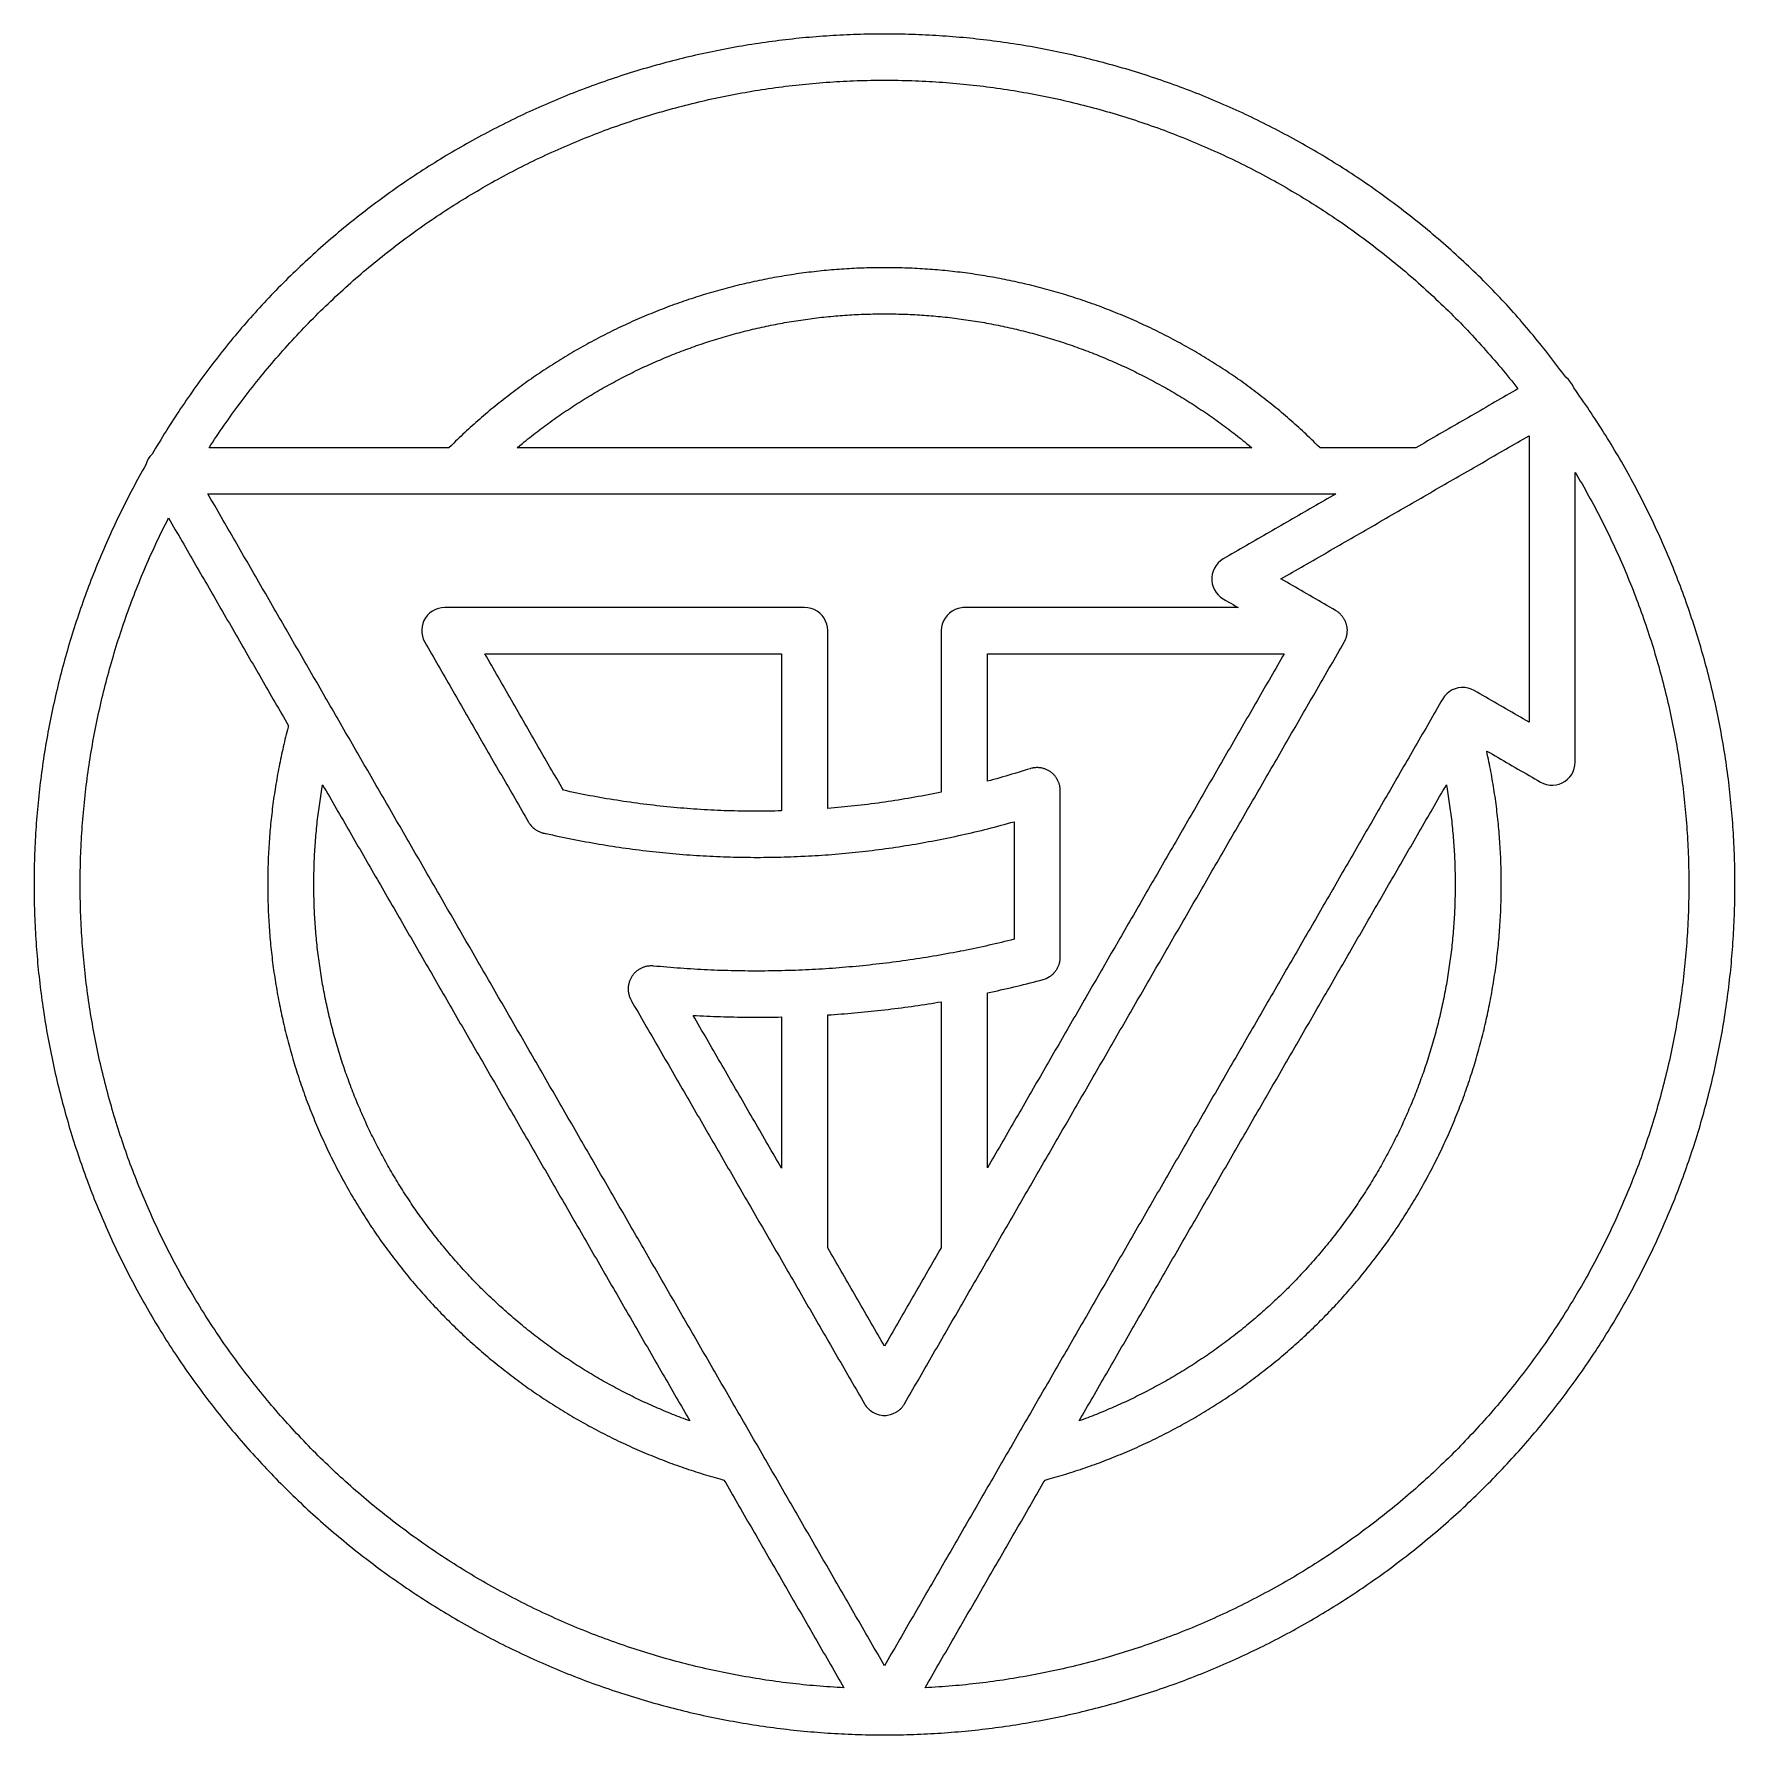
# Model space of a CAD drawing. Header units: millimetres. Extents: x 0 to 100, y 0 to 100.
import ezdxf

# ---------------------------------------------------------------- set-up
doc = ezdxf.new("R2010")
doc.units = ezdxf.units.MM

msp = doc.modelspace()

# ---------------------------------------------------------------- linework, layer by layer
at = {"layer": 'LOGO'}
for points in [[(50, 100), (49.7981, 99.9996), (49.5963, 99.9984), (49.3946, 99.9963), (49.193, 99.9935), (48.9914, 99.9898), (48.79, 99.9854), (48.5886, 99.9801), (48.3874, 99.974), (48.1863, 99.9671), (47.9852, 99.9594), (47.7843, 99.9509), (47.5835, 99.9416), (47.3827, 99.9315), (47.1821, 99.9206), (46.9817, 99.9089), (46.7813, 99.8964), (46.581, 99.8831), (46.3809, 99.8689), (46.1809, 99.854), (45.981, 99.8383), (45.7813, 99.8218), (45.5816, 99.8045), (45.3821, 99.7864), (45.1828, 99.7675), (44.9836, 99.7478), (44.7845, 99.7274), (44.5855, 99.7061), (44.3867, 99.6841), (44.1881, 99.6612), (43.9896, 99.6376), (43.7912, 99.6132), (43.593, 99.588), (43.395, 99.562), (43.1971, 99.5352), (42.9993, 99.5076), (42.8017, 99.4793), (42.6043, 99.4502), (42.4071, 99.4203), (42.21, 99.3896), (42.0131, 99.3581), (41.8164, 99.3259), (41.6198, 99.2929), (41.4234, 99.2591), (41.2272, 99.2245), (41.0312, 99.1892), (40.8353, 99.1531), (40.6396, 99.1162), (40.4442, 99.0785), (40.2489, 99.0401), (40.0538, 99.0009), (39.8589, 98.9609), (39.6642, 98.9202), (39.4697, 98.8787), (39.2754, 98.8364), (39.0813, 98.7934), (38.8874, 98.7496), (38.6937, 98.705), (38.5002, 98.6597), (38.3069, 98.6136), (38.1138, 98.5667), (37.921, 98.5191), (37.7284, 98.4707), (37.536, 98.4216), (37.3438, 98.3717), (37.1518, 98.3211), (36.9601, 98.2697), (36.7686, 98.2176), (36.5773, 98.1646), (36.3863, 98.111), (36.1955, 98.0566), (36.0049, 98.0014), (35.8146, 97.9455), (35.6245, 97.8889), (35.4346, 97.8315), (35.245, 97.7733), (35.0557, 97.7144), (34.8666, 97.6548), (34.6777, 97.5944), (34.4892, 97.5332), (34.3008, 97.4714), (34.1128, 97.4088), (33.9249, 97.3454), (33.7374, 97.2813), (33.5501, 97.2165), (33.3631, 97.1509), (33.1764, 97.0846), (32.9899, 97.0175), (32.8037, 96.9498), (32.6178, 96.8812), (32.4322, 96.812), (32.2468, 96.742), (32.0617, 96.6713), (31.8769, 96.5999), (31.6924, 96.5277), (31.5082, 96.4548), (31.3243, 96.3811), (31.1407, 96.3068), (30.9574, 96.2317), (30.7744, 96.1559), (30.5916, 96.0794), (30.4092, 96.0021), (30.2271, 95.9241), (30.0453, 95.8454), (29.8638, 95.766), (29.6826, 95.6859), (29.5018, 95.605), (29.3212, 95.5234), (29.141, 95.4411), (28.9611, 95.3581), (28.7815, 95.2744), (28.6022, 95.1899), (28.4233, 95.1048), (28.2447, 95.0189), (28.0664, 94.9323), (27.8885, 94.845), (27.7109, 94.757), (27.5336, 94.6683), (27.3567, 94.5789), (27.1801, 94.4888), (27.0039, 94.398), (26.828, 94.3064), (26.6524, 94.2142), (26.4773, 94.1212), (26.3024, 94.0276), (26.128, 93.9333), (25.9538, 93.8382), (25.7801, 93.7425), (25.6067, 93.646), (25.4337, 93.5489), (25.261, 93.451), (25.0887, 93.3525), (24.9168, 93.2533), (24.7452, 93.1533), (24.5741, 93.0527), (24.4033, 92.9514), (24.2329, 92.8494), (24.0629, 92.7467), (23.8932, 92.6433), (23.724, 92.5392), (23.5551, 92.4345), (23.3866, 92.329), (23.2185, 92.2229), (23.0508, 92.1161), (22.8836, 92.0086), (22.7167, 91.9004), (22.5502, 91.7915), (22.3841, 91.682), (22.2184, 91.5717), (22.0532, 91.4608), (21.8883, 91.3492), (21.7239, 91.2369), (21.5598, 91.124), (21.3962, 91.0104), (21.2331, 90.8961), (21.0703, 90.7811), (20.908, 90.6655), (20.746, 90.5491), (20.5846, 90.4322), (20.4235, 90.3145), (20.2629, 90.1962), (20.1027, 90.0772), (19.9429, 89.9575), (19.7836, 89.8372), (19.6248, 89.7162), (19.4664, 89.5945), (19.3084, 89.4722), (19.1509, 89.3492), (18.9938, 89.2255), (18.8372, 89.1012), (18.681, 88.9762), (18.5253, 88.8506), (18.37, 88.7243), (18.2152, 88.5973), (18.0609, 88.4697), (17.9071, 88.3415), (17.7537, 88.2125), (17.6007, 88.083), (17.4483, 87.9527), (17.2963, 87.8218), (17.1448, 87.6903), (16.9938, 87.5581), (16.8433, 87.4253), (16.6932, 87.2918), (16.5437, 87.1577), (16.3946, 87.0229), (16.246, 86.8875), (16.0979, 86.7514), (15.9503, 86.6147), (15.8032, 86.4773), (15.6566, 86.3393), (15.5105, 86.2007), (15.3649, 86.0614), (15.2198, 85.9215), (15.0752, 85.7809), (14.9312, 85.6397), (14.7876, 85.4979), (14.6446, 85.3554), (14.5031, 85.2134), (14.3624, 85.0708), (14.2224, 84.9277), (14.0831, 84.784), (13.9444, 84.6398), (13.8065, 84.495), (13.6693, 84.3498), (13.5327, 84.204), (13.3969, 84.0576), (13.2617, 83.9108), (13.1272, 83.7634), (12.9934, 83.6156), (12.8603, 83.4672), (12.7278, 83.3183), (12.5961, 83.1689), (12.465, 83.019), (12.3346, 82.8686), (12.2049, 82.7178), (12.0758, 82.5664), (11.9474, 82.4146), (11.8197, 82.2622), (11.6927, 82.1094), (11.5663, 81.9561), (11.4406, 81.8024), (11.3156, 81.6481), (11.1912, 81.4935), (11.0675, 81.3383), (10.9445, 81.1827), (10.8221, 81.0266), (10.7004, 80.8701), (10.5793, 80.7132), (10.4589, 80.5558), (10.3391, 80.3979), (10.22, 80.2396), (10.1016, 80.0809), (9.9838, 79.9218), (9.8666, 79.7622), (9.7501, 79.6022), (9.6343, 79.4418), (9.5191, 79.281), (9.4045, 79.1197), (9.2906, 78.9581), (9.1773, 78.796), (9.0646, 78.6335), (8.9526, 78.4707), (8.8413, 78.3074), (8.7305, 78.1438), (8.6204, 77.9797), (8.5109, 77.8153), (8.4021, 77.6505), (8.2939, 77.4853), (8.1863, 77.3198), (8.0793, 77.1538), (7.973, 76.9875), (7.8673, 76.8209), (7.7622, 76.6538), (7.6577, 76.4864), (7.5538, 76.3187), (7.4506, 76.1506), (7.348, 75.9822), (7.2459, 75.8134), (7.1445, 75.6443), (7.0438, 75.4748), (6.9436, 75.305), (6.8179, 75.1686), (6.712, 75.0162), (6.6278, 74.8509), (6.567, 74.6756), (6.4695, 74.5032), (6.3727, 74.3304), (6.2765, 74.1573), (6.1811, 73.9838), (6.0863, 73.8099), (5.9922, 73.6357), (5.8988, 73.4612), (5.8061, 73.2863), (5.7141, 73.1111), (5.6227, 72.9355), (5.5321, 72.7596), (5.4421, 72.5834), (5.3528, 72.4068), (5.2643, 72.2299), (5.1764, 72.0526), (5.0892, 71.875), (5.0027, 71.6971), (4.9169, 71.5189), (4.8318, 71.3404), (4.7474, 71.1615), (4.6638, 70.9823), (4.5808, 70.8028), (4.4985, 70.623), (4.4169, 70.4428), (4.3361, 70.2624), (4.2559, 70.0817), (4.1764, 69.9006), (4.0977, 69.7192), (4.0197, 69.5376), (3.9423, 69.3556), (3.8657, 69.1734), (3.7899, 68.9908), (3.7147, 68.808), (3.6402, 68.6248), (3.5665, 68.4414), (3.4934, 68.2577), (3.4211, 68.0737), (3.3496, 67.8894), (3.2787, 67.7048), (3.2086, 67.52), (3.1392, 67.3349), (3.0705, 67.1495), (3.0025, 66.9638), (2.9353, 66.7779), (2.8688, 66.5917), (2.803, 66.4052), (2.738, 66.2185), (2.6736, 66.0315), (2.6101, 65.8442), (2.5472, 65.6567), (2.4851, 65.4689), (2.4237, 65.2809), (2.3631, 65.0926), (2.3032, 64.904), (2.2441, 64.7153), (2.1857, 64.5262), (2.128, 64.3369), (2.0711, 64.1474), (2.0149, 63.9577), (1.9595, 63.7677), (1.9048, 63.5775), (1.8508, 63.387), (1.7976, 63.1963), (1.7452, 63.0054), (1.6935, 62.8142), (1.6426, 62.6228), (1.5924, 62.4312), (1.543, 62.2394), (1.4943, 62.0474), (1.4464, 61.8551), (1.3992, 61.6626), (1.3528, 61.47), (1.3072, 61.2771), (1.2623, 61.0839), (1.2182, 60.8906), (1.1749, 60.6971), (1.1323, 60.5034), (1.0905, 60.3095), (1.0494, 60.1153), (1.0091, 59.921), (0.9696, 59.7265), (0.9309, 59.5318), (0.8929, 59.3369), (0.8557, 59.1418), (0.8193, 58.9466), (0.7837, 58.7511), (0.7488, 58.5555), (0.7147, 58.3597), (0.6814, 58.1637), (0.6489, 57.9675), (0.6171, 57.7711), (0.5861, 57.5746), (0.556, 57.3779), (0.5266, 57.1811), (0.4979, 56.9841), (0.4701, 56.7869), (0.4431, 56.5895), (0.4168, 56.392), (0.3914, 56.1944), (0.3667, 55.9965), (0.3428, 55.7986), (0.3197, 55.6005), (0.2974, 55.4022), (0.2759, 55.2038), (0.2552, 55.0052), (0.2353, 54.8065), (0.2162, 54.6076), (0.1979, 54.4087), (0.1804, 54.2095), (0.1637, 54.0103), (0.1478, 53.8109), (0.1327, 53.6114), (0.1185, 53.4117), (0.105, 53.2119), (0.0923, 53.012), (0.0804, 52.812), (0.0694, 52.6119), (0.0592, 52.4116), (0.0497, 52.2112), (0.0411, 52.0107), (0.0333, 51.8101), (0.0263, 51.6094), (0.0202, 51.4086), (0.0148, 51.2077), (0.0103, 51.0066), (0.0066, 50.8055), (0.0037, 50.6043), (0.0017, 50.4029), (0.0004, 50.2015), (0, 50), (0.0004, 49.7981), (0.0016, 49.5963), (0.0037, 49.3946), (0.0065, 49.193), (0.0102, 48.9914), (0.0146, 48.79), (0.0199, 48.5886), (0.026, 48.3874), (0.0329, 48.1863), (0.0406, 47.9852), (0.0491, 47.7843), (0.0584, 47.5835), (0.0685, 47.3827), (0.0794, 47.1821), (0.0911, 46.9817), (0.1036, 46.7813), (0.1169, 46.581), (0.1311, 46.3809), (0.146, 46.1809), (0.1617, 45.981), (0.1782, 45.7813), (0.1955, 45.5816), (0.2136, 45.3821), (0.2325, 45.1828), (0.2522, 44.9836), (0.2726, 44.7845), (0.2939, 44.5855), (0.3159, 44.3867), (0.3388, 44.1881), (0.3624, 43.9896), (0.3868, 43.7912), (0.412, 43.593), (0.438, 43.395), (0.4648, 43.1971), (0.4924, 42.9993), (0.5207, 42.8017), (0.5498, 42.6043), (0.5797, 42.4071), (0.6104, 42.21), (0.6419, 42.0131), (0.6741, 41.8164), (0.7071, 41.6198), (0.7409, 41.4234), (0.7755, 41.2272), (0.8108, 41.0312), (0.8469, 40.8353), (0.8838, 40.6396), (0.9215, 40.4442), (0.9599, 40.2489), (0.9991, 40.0538), (1.0391, 39.8589), (1.0798, 39.6642), (1.1213, 39.4697), (1.1636, 39.2754), (1.2066, 39.0813), (1.2504, 38.8874), (1.295, 38.6937), (1.3403, 38.5002), (1.3864, 38.3069), (1.4333, 38.1138), (1.4809, 37.921), (1.5293, 37.7284), (1.5784, 37.536), (1.6283, 37.3438), (1.6789, 37.1518), (1.7303, 36.9601), (1.7824, 36.7686), (1.8354, 36.5773), (1.889, 36.3863), (1.9434, 36.1955), (1.9986, 36.0049), (2.0545, 35.8146), (2.1111, 35.6245), (2.1685, 35.4346), (2.2267, 35.245), (2.2856, 35.0557), (2.3452, 34.8666), (2.4056, 34.6777), (2.4668, 34.4892), (2.5286, 34.3008), (2.5912, 34.1128), (2.6546, 33.9249), (2.7187, 33.7374), (2.7835, 33.5501), (2.8491, 33.3631), (2.9154, 33.1764), (2.9825, 32.9899), (3.0502, 32.8037), (3.1188, 32.6178), (3.188, 32.4322), (3.258, 32.2468), (3.3287, 32.0617), (3.4001, 31.8769), (3.4723, 31.6924), (3.5452, 31.5082), (3.6189, 31.3243), (3.6932, 31.1407), (3.7683, 30.9574), (3.8441, 30.7744), (3.9206, 30.5916), (3.9979, 30.4092), (4.0759, 30.2271), (4.1546, 30.0453), (4.234, 29.8638), (4.3141, 29.6826), (4.395, 29.5018), (4.4766, 29.3212), (4.5589, 29.141), (4.6419, 28.9611), (4.7256, 28.7815), (4.8101, 28.6022), (4.8952, 28.4233), (4.9811, 28.2447), (5.0677, 28.0664), (5.155, 27.8885), (5.243, 27.7109), (5.3317, 27.5336), (5.4211, 27.3567), (5.5112, 27.1801), (5.602, 27.0039), (5.6936, 26.828), (5.7858, 26.6524), (5.8788, 26.4773), (5.9724, 26.3024), (6.0667, 26.128), (6.1618, 25.9538), (6.2575, 25.7801), (6.354, 25.6067), (6.4511, 25.4337), (6.549, 25.261), (6.6475, 25.0887), (6.7467, 24.9168), (6.8467, 24.7452), (6.9473, 24.5741), (7.0486, 24.4033), (7.1506, 24.2329), (7.2533, 24.0629), (7.3567, 23.8932), (7.4608, 23.724), (7.5655, 23.5551), (7.671, 23.3866), (7.7771, 23.2185), (7.8839, 23.0508), (7.9914, 22.8836), (8.0996, 22.7167), (8.2085, 22.5502), (8.318, 22.3841), (8.4283, 22.2184), (8.5392, 22.0532), (8.6508, 21.8883), (8.7631, 21.7239), (8.876, 21.5598), (8.9896, 21.3962), (9.1039, 21.2331), (9.2189, 21.0703), (9.3345, 20.908), (9.4509, 20.746), (9.5678, 20.5846), (9.6855, 20.4235), (9.8038, 20.2629), (9.9228, 20.1027), (10.0425, 19.9429), (10.1628, 19.7836), (10.2838, 19.6248), (10.4055, 19.4664), (10.5278, 19.3084), (10.6508, 19.1509), (10.7745, 18.9938), (10.8988, 18.8372), (11.0238, 18.681), (11.1494, 18.5253), (11.2757, 18.37), (11.4027, 18.2152), (11.5303, 18.0609), (11.6585, 17.9071), (11.7875, 17.7537), (11.917, 17.6007), (12.0473, 17.4483), (12.1782, 17.2963), (12.3097, 17.1448), (12.4419, 16.9938), (12.5747, 16.8433), (12.7082, 16.6932), (12.8423, 16.5437), (12.9771, 16.3946), (13.1125, 16.246), (13.2486, 16.0979), (13.3853, 15.9503), (13.5227, 15.8032), (13.6607, 15.6566), (13.7993, 15.5105), (13.9386, 15.3649), (14.0785, 15.2198), (14.2191, 15.0752), (14.3603, 14.9312), (14.5021, 14.7876), (14.6446, 14.6446), (14.7879, 14.5018), (14.9319, 14.3596), (15.0763, 14.2181), (15.2212, 14.0772), (15.3666, 13.9369), (15.5126, 13.7973), (15.659, 13.6584), (15.806, 13.5201), (15.9535, 13.3824), (16.1014, 13.2454), (16.2499, 13.109), (16.3988, 12.9733), (16.5483, 12.8383), (16.6982, 12.7038), (16.8486, 12.5701), (16.9995, 12.437), (17.1509, 12.3045), (17.3028, 12.1727), (17.4551, 12.0416), (17.608, 11.9111), (17.7613, 11.7812), (17.9151, 11.652), (18.0693, 11.5235), (18.224, 11.3957), (18.3792, 11.2685), (18.5349, 11.1419), (18.691, 11.0161), (18.8475, 10.8908), (19.0046, 10.7663), (19.162, 10.6424), (19.32, 10.5192), (19.4784, 10.3967), (19.6372, 10.2748), (19.7965, 10.1536), (19.9562, 10.033), (20.1163, 9.9132), (20.277, 9.794), (20.438, 9.6754), (20.5995, 9.5576), (20.7614, 9.4404), (20.9237, 9.3239), (21.0865, 9.2081), (21.2497, 9.0929), (21.4133, 8.9785), (21.5773, 8.8647), (21.7418, 8.7516), (21.9067, 8.6391), (22.072, 8.5274), (22.2377, 8.4163), (22.4038, 8.3059), (22.5703, 8.1962), (22.7372, 8.0872), (22.9046, 7.9789), (23.0723, 7.8712), (23.2405, 7.7643), (23.409, 7.658), (23.5779, 7.5525), (23.7472, 7.4476), (23.917, 7.3434), (24.0871, 7.2399), (24.2575, 7.1371), (24.4284, 7.035), (24.5997, 6.9336), (24.7713, 6.8328), (24.9433, 6.7328), (25.1157, 6.6335), (25.2885, 6.5349), (25.4616, 6.4369), (25.6351, 6.3397), (25.809, 6.2432), (25.9832, 6.1474), (26.1578, 6.0523), (26.3327, 5.9578), (26.508, 5.8641), (26.6837, 5.7711), (26.8597, 5.6788), (27.0361, 5.5872), (27.2128, 5.4964), (27.3899, 5.4062), (27.5673, 5.3167), (27.745, 5.228), (27.9231, 5.14), (28.1016, 5.0527), (28.2803, 4.966), (28.4594, 4.8802), (28.6388, 4.795), (28.8186, 4.7105), (28.9987, 4.6268), (29.1791, 4.5438), (29.3598, 4.4615), (29.5409, 4.3799), (29.7222, 4.299), (29.9039, 4.2189), (30.0859, 4.1395), (30.2682, 4.0608), (30.4508, 3.9828), (30.6338, 3.9056), (30.817, 3.8291), (31.0005, 3.7533), (31.1844, 3.6783), (31.3685, 3.6039), (31.5529, 3.5304), (31.7376, 3.4575), (31.9226, 3.3854), (32.1079, 3.314), (32.2935, 3.2433), (32.4794, 3.1734), (32.6655, 3.1042), (32.852, 3.0358), (33.0387, 2.968), (33.2257, 2.9011), (33.4129, 2.8348), (33.6004, 2.7693), (33.7882, 2.7046), (33.9763, 2.6406), (34.1646, 2.5773), (34.3532, 2.5148), (34.5421, 2.453), (34.7312, 2.392), (34.9206, 2.3317), (35.1102, 2.2722), (35.3, 2.2134), (35.4902, 2.1554), (35.6805, 2.0981), (35.8711, 2.0415), (36.062, 1.9858), (36.2531, 1.9307), (36.4444, 1.8765), (36.636, 1.8229), (36.8278, 1.7702), (37.0198, 1.7182), (37.2121, 1.6669), (37.4046, 1.6164), (37.5973, 1.5667), (37.7902, 1.5177), (37.9834, 1.4695), (38.1768, 1.4221), (38.3703, 1.3754), (38.5641, 1.3295), (38.7582, 1.2844), (38.9524, 1.24), (39.1468, 1.1964), (39.3415, 1.1535), (39.5363, 1.1114), (39.7313, 1.0701), (39.9266, 1.0296), (40.122, 0.9898), (40.3176, 0.9508), (40.5134, 0.9126), (40.7095, 0.8751), (40.9057, 0.8385), (41.102, 0.8026), (41.2986, 0.7675), (41.4953, 0.7331), (41.6923, 0.6996), (41.8894, 0.6668), (42.0866, 0.6348), (42.2841, 0.6035), (42.4817, 0.5731), (42.6795, 0.5435), (42.8774, 0.5146), (43.0755, 0.4865), (43.2738, 0.4592), (43.4722, 0.4327), (43.6708, 0.407), (43.8695, 0.382), (44.0684, 0.3579), (44.2674, 0.3345), (44.4666, 0.312), (44.666, 0.2902), (44.8654, 0.2692), (45.065, 0.249), (45.2648, 0.2296), (45.4647, 0.2111), (45.6647, 0.1933), (45.8649, 0.1763), (46.0651, 0.1601), (46.2655, 0.1447), (46.4661, 0.1301), (46.6667, 0.1163), (46.8675, 0.1033), (47.0684, 0.0911), (47.2694, 0.0797), (47.4705, 0.0691), (47.6718, 0.0594), (47.8731, 0.0504), (48.0746, 0.0422), (48.2761, 0.0349), (48.4778, 0.0283), (48.6796, 0.0226), (48.8814, 0.0177), (49.0834, 0.0136), (49.2854, 0.0103), (49.4876, 0.0078), (49.6898, 0.0061), (49.8922, 0.0053), (49.9111, 0.0043), (49.9301, 0.0035), (49.965, 0.0017), (50, 0), (50.035, 0.0017), (50.0699, 0.0035), (50.0889, 0.0043), (50.1078, 0.0053), (50.3102, 0.0061), (50.5124, 0.0078), (50.7146, 0.0103), (50.9166, 0.0136), (51.1186, 0.0177), (51.3204, 0.0226), (51.5222, 0.0283), (51.7239, 0.0349), (51.9254, 0.0422), (52.1269, 0.0504), (52.3282, 0.0594), (52.5295, 0.0691), (52.7306, 0.0797), (52.9316, 0.0911), (53.1325, 0.1033), (53.3333, 0.1163), (53.5339, 0.1301), (53.7345, 0.1447), (53.9349, 0.1601), (54.1351, 0.1763), (54.3353, 0.1933), (54.5353, 0.2111), (54.7352, 0.2296), (54.935, 0.249), (55.1346, 0.2692), (55.334, 0.2902), (55.5334, 0.312), (55.7326, 0.3345), (55.9316, 0.3579), (56.1305, 0.382), (56.3292, 0.407), (56.5278, 0.4327), (56.7262, 0.4592), (56.9245, 0.4865), (57.1226, 0.5146), (57.3205, 0.5435), (57.5183, 0.5731), (57.7159, 0.6035), (57.9134, 0.6348), (58.1106, 0.6668), (58.3077, 0.6996), (58.5047, 0.7331), (58.7014, 0.7675), (58.898, 0.8026), (59.0943, 0.8385), (59.2905, 0.8751), (59.4866, 0.9126), (59.6824, 0.9508), (59.878, 0.9898), (60.0734, 1.0296), (60.2687, 1.0701), (60.4637, 1.1114), (60.6585, 1.1535), (60.8532, 1.1964), (61.0476, 1.24), (61.2418, 1.2844), (61.4359, 1.3295), (61.6297, 1.3754), (61.8232, 1.4221), (62.0166, 1.4695), (62.2098, 1.5177), (62.4027, 1.5667), (62.5954, 1.6164), (62.7879, 1.6669), (62.9802, 1.7182), (63.1722, 1.7702), (63.364, 1.8229), (63.5556, 1.8765), (63.7469, 1.9307), (63.938, 1.9858), (64.1289, 2.0415), (64.3195, 2.0981), (64.5098, 2.1554), (64.7, 2.2134), (64.8898, 2.2722), (65.0794, 2.3317), (65.2688, 2.392), (65.4579, 2.453), (65.6468, 2.5148), (65.8354, 2.5773), (66.0237, 2.6406), (66.2118, 2.7046), (66.3996, 2.7693), (66.5871, 2.8348), (66.7743, 2.9011), (66.9613, 2.968), (67.148, 3.0358), (67.3345, 3.1042), (67.5206, 3.1734), (67.7065, 3.2433), (67.8921, 3.314), (68.0774, 3.3854), (68.2624, 3.4575), (68.4471, 3.5304), (68.6315, 3.6039), (68.8156, 3.6783), (68.9995, 3.7533), (69.183, 3.8291), (69.3662, 3.9056), (69.5492, 3.9828), (69.7318, 4.0608), (69.9141, 4.1395), (70.0961, 4.2189), (70.2778, 4.299), (70.4591, 4.3799), (70.6402, 4.4615), (70.8209, 4.5438), (71.0013, 4.6268), (71.1814, 4.7105), (71.3612, 4.795), (71.5406, 4.8802), (71.7197, 4.966), (71.8984, 5.0527), (72.0769, 5.14), (72.255, 5.228), (72.4327, 5.3167), (72.6101, 5.4062), (72.7872, 5.4964), (72.9639, 5.5872), (73.1403, 5.6788), (73.3163, 5.7711), (73.492, 5.8641), (73.6673, 5.9578), (73.8422, 6.0523), (74.0168, 6.1474), (74.191, 6.2432), (74.3649, 6.3397), (74.5384, 6.4369), (74.7115, 6.5349), (74.8843, 6.6335), (75.0567, 6.7328), (75.2287, 6.8328), (75.4003, 6.9336), (75.5716, 7.035), (75.7425, 7.1371), (75.9129, 7.2399), (76.083, 7.3434), (76.2528, 7.4476), (76.4221, 7.5525), (76.591, 7.658), (76.7595, 7.7643), (76.9277, 7.8712), (77.0954, 7.9789), (77.2628, 8.0872), (77.4297, 8.1962), (77.5962, 8.3059), (77.7623, 8.4163), (77.928, 8.5274), (78.0933, 8.6391), (78.2582, 8.7516), (78.4227, 8.8647), (78.5867, 8.9785), (78.7503, 9.0929), (78.9135, 9.2081), (79.0763, 9.3239), (79.2386, 9.4404), (79.4005, 9.5576), (79.562, 9.6754), (79.723, 9.794), (79.8837, 9.9132), (80.0438, 10.033), (80.2035, 10.1536), (80.3628, 10.2748), (80.5216, 10.3967), (80.68, 10.5192), (80.838, 10.6424), (80.9954, 10.7663), (81.1525, 10.8908), (81.309, 11.0161), (81.4651, 11.1419), (81.6208, 11.2685), (81.776, 11.3957), (81.9307, 11.5235), (82.0849, 11.652), (82.2387, 11.7812), (82.392, 11.9111), (82.5449, 12.0416), (82.6972, 12.1727), (82.8491, 12.3045), (83.0005, 12.437), (83.1514, 12.5701), (83.3018, 12.7038), (83.4517, 12.8383), (83.6012, 12.9733), (83.7501, 13.109), (83.8986, 13.2454), (84.0465, 13.3824), (84.194, 13.5201), (84.341, 13.6584), (84.4874, 13.7973), (84.6334, 13.9369), (84.7788, 14.0772), (84.9237, 14.2181), (85.0681, 14.3596), (85.2121, 14.5018), (85.3554, 14.6446), (85.4979, 14.7876), (85.6397, 14.9312), (85.7809, 15.0752), (85.9215, 15.2198), (86.0614, 15.3649), (86.2007, 15.5105), (86.3393, 15.6566), (86.4773, 15.8032), (86.6147, 15.9503), (86.7514, 16.0979), (86.8875, 16.246), (87.0229, 16.3946), (87.1577, 16.5437), (87.2918, 16.6932), (87.4253, 16.8433), (87.5581, 16.9938), (87.6903, 17.1448), (87.8218, 17.2963), (87.9527, 17.4483), (88.083, 17.6007), (88.2125, 17.7537), (88.3415, 17.9071), (88.4697, 18.0609), (88.5973, 18.2152), (88.7243, 18.37), (88.8506, 18.5253), (88.9762, 18.681), (89.1012, 18.8372), (89.2255, 18.9938), (89.3492, 19.1509), (89.4722, 19.3084), (89.5945, 19.4664), (89.7162, 19.6248), (89.8372, 19.7836), (89.9575, 19.9429), (90.0772, 20.1027), (90.1962, 20.2629), (90.3145, 20.4235), (90.4322, 20.5846), (90.5491, 20.746), (90.6655, 20.908), (90.7811, 21.0703), (90.8961, 21.2331), (91.0104, 21.3962), (91.124, 21.5598), (91.2369, 21.7239), (91.3492, 21.8883), (91.4608, 22.0532), (91.5717, 22.2184), (91.682, 22.3841), (91.7915, 22.5502), (91.9004, 22.7167), (92.0086, 22.8836), (92.1161, 23.0508), (92.2229, 23.2185), (92.329, 23.3866), (92.4345, 23.5551), (92.5392, 23.724), (92.6433, 23.8932), (92.7467, 24.0629), (92.8494, 24.2329), (92.9514, 24.4033), (93.0527, 24.5741), (93.1533, 24.7452), (93.2533, 24.9168), (93.3525, 25.0887), (93.451, 25.261), (93.5489, 25.4337), (93.646, 25.6067), (93.7425, 25.7801), (93.8382, 25.9538), (93.9333, 26.128), (94.0276, 26.3024), (94.1212, 26.4773), (94.2142, 26.6524), (94.3064, 26.828), (94.398, 27.0039), (94.4888, 27.1801), (94.5789, 27.3567), (94.6683, 27.5336), (94.757, 27.7109), (94.845, 27.8885), (94.9323, 28.0664), (95.0189, 28.2447), (95.1048, 28.4233), (95.1899, 28.6022), (95.2744, 28.7815), (95.3581, 28.9611), (95.4411, 29.141), (95.5234, 29.3212), (95.605, 29.5018), (95.6859, 29.6826), (95.766, 29.8638), (95.8454, 30.0453), (95.9241, 30.2271), (96.0021, 30.4092), (96.0794, 30.5916), (96.1559, 30.7744), (96.2317, 30.9574), (96.3068, 31.1407), (96.3811, 31.3243), (96.4548, 31.5082), (96.5277, 31.6924), (96.5999, 31.8769), (96.6713, 32.0617), (96.742, 32.2468), (96.812, 32.4322), (96.8812, 32.6178), (96.9498, 32.8037), (97.0175, 32.9899), (97.0846, 33.1764), (97.1509, 33.3631), (97.2165, 33.5501), (97.2813, 33.7374), (97.3454, 33.9249), (97.4088, 34.1128), (97.4714, 34.3008), (97.5332, 34.4892), (97.5944, 34.6777), (97.6548, 34.8666), (97.7144, 35.0557), (97.7733, 35.245), (97.8315, 35.4346), (97.8889, 35.6245), (97.9455, 35.8146), (98.0014, 36.0049), (98.0566, 36.1955), (98.111, 36.3863), (98.1646, 36.5773), (98.2176, 36.7686), (98.2697, 36.9601), (98.3211, 37.1518), (98.3717, 37.3438), (98.4216, 37.536), (98.4707, 37.7284), (98.5191, 37.921), (98.5667, 38.1138), (98.6136, 38.3069), (98.6597, 38.5002), (98.705, 38.6937), (98.7496, 38.8874), (98.7934, 39.0813), (98.8364, 39.2754), (98.8787, 39.4697), (98.9202, 39.6642), (98.9609, 39.8589), (99.0009, 40.0538), (99.0401, 40.2489), (99.0785, 40.4442), (99.1162, 40.6396), (99.1531, 40.8353), (99.1892, 41.0312), (99.2245, 41.2272), (99.2591, 41.4234), (99.2929, 41.6198), (99.3259, 41.8164), (99.3581, 42.0131), (99.3896, 42.21), (99.4203, 42.4071), (99.4502, 42.6043), (99.4793, 42.8017), (99.5076, 42.9993), (99.5352, 43.1971), (99.562, 43.395), (99.588, 43.593), (99.6132, 43.7912), (99.6376, 43.9896), (99.6612, 44.1881), (99.6841, 44.3867), (99.7061, 44.5855), (99.7274, 44.7845), (99.7478, 44.9836), (99.7675, 45.1828), (99.7864, 45.3821), (99.8045, 45.5816), (99.8218, 45.7813), (99.8383, 45.981), (99.854, 46.1809), (99.8689, 46.3809), (99.8831, 46.581), (99.8964, 46.7813), (99.9089, 46.9817), (99.9206, 47.1821), (99.9315, 47.3827), (99.9416, 47.5835), (99.9509, 47.7843), (99.9594, 47.9852), (99.9671, 48.1863), (99.974, 48.3874), (99.9801, 48.5886), (99.9854, 48.79), (99.9898, 48.9914), (99.9935, 49.193), (99.9963, 49.3946), (99.9984, 49.5963), (99.9996, 49.7981), (100, 50), (99.9996, 50.2017), (99.9984, 50.4032), (99.9963, 50.6047), (99.9934, 50.8061), (99.9897, 51.0074), (99.9852, 51.2086), (99.9799, 51.4097), (99.9737, 51.6106), (99.9667, 51.8115), (99.959, 52.0122), (99.9504, 52.2129), (99.941, 52.4134), (99.9307, 52.6138), (99.9197, 52.8141), (99.9079, 53.0143), (99.8952, 53.2144), (99.8818, 53.4143), (99.8675, 53.6141), (99.8524, 53.8138), (99.8366, 54.0133), (99.8199, 54.2127), (99.8024, 54.412), (99.7841, 54.6111), (99.7651, 54.8101), (99.7452, 55.009), (99.7245, 55.2077), (99.703, 55.4063), (99.6808, 55.6047), (99.6577, 55.8029), (99.6339, 56.0011), (99.6092, 56.199), (99.5838, 56.3968), (99.5575, 56.5945), (99.5305, 56.792), (99.5027, 56.9893), (99.4741, 57.1865), (99.4447, 57.3835), (99.4146, 57.5803), (99.3836, 57.777), (99.3519, 57.9734), (99.3194, 58.1697), (99.2861, 58.3659), (99.252, 58.5618), (99.2171, 58.7576), (99.1815, 58.9532), (99.1451, 59.1486), (99.1079, 59.3438), (99.07, 59.5389), (99.0312, 59.7337), (98.9917, 59.9283), (98.9514, 60.1228), (98.9104, 60.317), (98.8686, 60.5111), (98.826, 60.7049), (98.7826, 60.8986), (98.7385, 61.092), (98.6936, 61.2852), (98.648, 61.4783), (98.6016, 61.6711), (98.5544, 61.8637), (98.5065, 62.056), (98.4578, 62.2482), (98.4083, 62.4401), (98.3581, 62.6318), (98.3071, 62.8233), (98.2554, 63.0146), (98.2029, 63.2056), (98.1497, 63.3964), (98.0957, 63.587), (98.041, 63.7773), (97.9855, 63.9674), (97.9292, 64.1572), (97.8723, 64.3469), (97.8145, 64.5362), (97.7561, 64.7253), (97.6968, 64.9142), (97.6369, 65.1028), (97.5762, 65.2912), (97.5147, 65.4793), (97.4525, 65.6672), (97.3896, 65.8548), (97.3259, 66.0421), (97.2615, 66.2292), (97.1963, 66.416), (97.1305, 66.6025), (97.0638, 66.7888), (96.9965, 66.9748), (96.9284, 67.1605), (96.8596, 67.346), (96.7901, 67.5312), (96.7198, 67.7161), (96.6488, 67.9007), (96.577, 68.085), (96.5046, 68.2691), (96.4314, 68.4528), (96.3575, 68.6363), (96.2829, 68.8195), (96.2075, 69.0024), (96.1315, 69.1849), (96.0547, 69.3672), (95.9772, 69.5492), (95.8989, 69.7309), (95.82, 69.9123), (95.7403, 70.0933), (95.6599, 70.2741), (95.5789, 70.4546), (95.4971, 70.6347), (95.4145, 70.8145), (95.3313, 70.994), (95.2474, 71.1732), (95.1627, 71.3521), (95.0774, 71.5306), (94.9913, 71.7088), (94.9046, 71.8867), (94.8171, 72.0643), (94.729, 72.2415), (94.6401, 72.4184), (94.5505, 72.5949), (94.4603, 72.7712), (94.3693, 72.947), (94.2776, 73.1226), (94.1853, 73.2978), (94.0922, 73.4726), (93.9984, 73.6471), (93.904, 73.8212), (93.8089, 73.995), (93.713, 74.1685), (93.6165, 74.3415), (93.5193, 74.5142), (93.4214, 74.6866), (93.3228, 74.8586), (93.2235, 75.0302), (93.1236, 75.2015), (93.0229, 75.3724), (92.9216, 75.5429), (92.8196, 75.713), (92.7169, 75.8828), (92.6136, 76.0522), (92.5095, 76.2212), (92.4048, 76.3898), (92.2994, 76.5581), (92.1933, 76.7259), (92.0866, 76.8934), (91.9792, 77.0605), (91.8711, 77.2272), (91.7623, 77.3934), (91.6529, 77.5593), (91.5427, 77.7248), (91.432, 77.8899), (91.3205, 78.0546), (91.2084, 78.2189), (91.0956, 78.3828), (90.9822, 78.5462), (90.8681, 78.7093), (90.7533, 78.8719), (90.6379, 79.0342), (90.5218, 79.196), (90.4419, 79.3745), (90.3371, 79.5396), (90.2097, 79.688), (90.0623, 79.8166), (89.9452, 79.9735), (89.8277, 80.1301), (89.7097, 80.2865), (89.5913, 80.4425), (89.4724, 80.5982), (89.3531, 80.7536), (89.2332, 80.9087), (89.1129, 81.0634), (88.992, 81.2177), (88.8706, 81.3717), (88.7487, 81.5254), (88.6262, 81.6786), (88.5032, 81.8314), (88.3796, 81.9839), (88.2555, 82.1359), (88.1307, 82.2875), (88.0054, 82.4386), (87.8794, 82.5893), (87.7528, 82.7396), (87.6256, 82.8894), (87.4978, 83.0387), (87.3693, 83.1876), (87.2401, 83.3359), (87.1102, 83.4838), (86.9797, 83.6311), (86.8484, 83.7779), (86.7165, 83.9242), (86.5838, 84.0699), (86.4504, 84.2151), (86.3163, 84.3597), (86.1814, 84.5037), (86.0457, 84.6472), (85.9092, 84.7901), (85.772, 84.9323), (85.634, 85.074), (85.4951, 85.215), (85.3554, 85.3554), (85.2124, 85.4979), (85.0688, 85.6397), (84.9248, 85.7809), (84.7802, 85.9215), (84.6351, 86.0614), (84.4895, 86.2007), (84.3434, 86.3393), (84.1968, 86.4773), (84.0497, 86.6147), (83.9021, 86.7514), (83.754, 86.8875), (83.6054, 87.0229), (83.4563, 87.1577), (83.3068, 87.2918), (83.1567, 87.4253), (83.0062, 87.5581), (82.8552, 87.6903), (82.7037, 87.8218), (82.5517, 87.9527), (82.3993, 88.083), (82.2463, 88.2125), (82.0929, 88.3415), (81.9391, 88.4697), (81.7848, 88.5973), (81.63, 88.7243), (81.4747, 88.8506), (81.319, 88.9762), (81.1628, 89.1012), (81.0062, 89.2255), (80.8491, 89.3492), (80.6916, 89.4722), (80.5336, 89.5945), (80.3752, 89.7162), (80.2164, 89.8372), (80.0571, 89.9575), (79.8973, 90.0772), (79.7371, 90.1962), (79.5765, 90.3145), (79.4154, 90.4322), (79.254, 90.5491), (79.092, 90.6655), (78.9297, 90.7811), (78.7669, 90.8961), (78.6038, 91.0104), (78.4402, 91.124), (78.2761, 91.2369), (78.1117, 91.3492), (77.9468, 91.4608), (77.7816, 91.5717), (77.6159, 91.682), (77.4498, 91.7915), (77.2833, 91.9004), (77.1164, 92.0086), (76.9492, 92.1161), (76.7815, 92.2229), (76.6134, 92.329), (76.4449, 92.4345), (76.276, 92.5392), (76.1068, 92.6433), (75.9371, 92.7467), (75.7671, 92.8494), (75.5967, 92.9514), (75.4259, 93.0527), (75.2548, 93.1533), (75.0832, 93.2533), (74.9113, 93.3525), (74.739, 93.451), (74.5663, 93.5489), (74.3933, 93.646), (74.2199, 93.7425), (74.0462, 93.8382), (73.872, 93.9333), (73.6976, 94.0276), (73.5227, 94.1212), (73.3476, 94.2142), (73.172, 94.3064), (72.9961, 94.398), (72.8199, 94.4888), (72.6433, 94.5789), (72.4664, 94.6683), (72.2891, 94.757), (72.1115, 94.845), (71.9336, 94.9323), (71.7553, 95.0189), (71.5767, 95.1048), (71.3978, 95.1899), (71.2185, 95.2744), (71.0389, 95.3581), (70.859, 95.4411), (70.6788, 95.5234), (70.4982, 95.605), (70.3174, 95.6859), (70.1362, 95.766), (69.9547, 95.8454), (69.7729, 95.9241), (69.5908, 96.0021), (69.4084, 96.0794), (69.2256, 96.1559), (69.0426, 96.2317), (68.8593, 96.3068), (68.6757, 96.3811), (68.4918, 96.4548), (68.3076, 96.5277), (68.1231, 96.5999), (67.9383, 96.6713), (67.7532, 96.742), (67.5678, 96.812), (67.3822, 96.8812), (67.1963, 96.9498), (67.0101, 97.0175), (66.8236, 97.0846), (66.6369, 97.1509), (66.4499, 97.2165), (66.2626, 97.2813), (66.0751, 97.3454), (65.8872, 97.4088), (65.6992, 97.4714), (65.5108, 97.5332), (65.3223, 97.5944), (65.1334, 97.6548), (64.9443, 97.7144), (64.755, 97.7733), (64.5654, 97.8315), (64.3755, 97.8889), (64.1854, 97.9455), (63.9951, 98.0014), (63.8045, 98.0566), (63.6137, 98.111), (63.4227, 98.1646), (63.2314, 98.2176), (63.0399, 98.2697), (62.8482, 98.3211), (62.6562, 98.3717), (62.464, 98.4216), (62.2716, 98.4707), (62.079, 98.5191), (61.8862, 98.5667), (61.6931, 98.6136), (61.4998, 98.6597), (61.3063, 98.705), (61.1126, 98.7496), (60.9187, 98.7934), (60.7246, 98.8364), (60.5303, 98.8787), (60.3358, 98.9202), (60.1411, 98.9609), (59.9462, 99.0009), (59.7511, 99.0401), (59.5558, 99.0785), (59.3604, 99.1162), (59.1647, 99.1531), (58.9688, 99.1892), (58.7728, 99.2245), (58.5766, 99.2591), (58.3802, 99.2929), (58.1836, 99.3259), (57.9869, 99.3581), (57.79, 99.3896), (57.5929, 99.4203), (57.3957, 99.4502), (57.1983, 99.4793), (57.0007, 99.5076), (56.8029, 99.5352), (56.605, 99.562), (56.407, 99.588), (56.2088, 99.6132), (56.0104, 99.6376), (55.8119, 99.6612), (55.6133, 99.6841), (55.4145, 99.7061), (55.2155, 99.7274), (55.0164, 99.7478), (54.8172, 99.7675), (54.6179, 99.7864), (54.4184, 99.8045), (54.2187, 99.8218), (54.019, 99.8383), (53.8191, 99.854), (53.6191, 99.8689), (53.419, 99.8831), (53.2187, 99.8964), (53.0183, 99.9089), (52.8179, 99.9206), (52.6173, 99.9315), (52.4165, 99.9416), (52.2157, 99.9509), (52.0148, 99.9594), (51.8137, 99.9671), (51.6126, 99.974), (51.4114, 99.9801), (51.21, 99.9854), (51.0086, 99.9898), (50.807, 99.9935), (50.6054, 99.9963), (50.4037, 99.9984), (50.2019, 99.9996)], [(50, 97.286), (50.2022, 97.2856), (50.4044, 97.2843), (50.6064, 97.2821), (50.8084, 97.2791), (51.0102, 97.2752), (51.212, 97.2705), (51.4137, 97.2649), (51.6152, 97.2585), (51.8166, 97.2511), (52.018, 97.243), (52.2192, 97.234), (52.4203, 97.2241), (52.6212, 97.2134), (52.8221, 97.2018), (53.0228, 97.1894), (53.2234, 97.1761), (53.4239, 97.162), (53.6242, 97.147), (53.8244, 97.1312), (54.0245, 97.1146), (54.2244, 97.0971), (54.4242, 97.0788), (54.6239, 97.0596), (54.8234, 97.0396), (55.0227, 97.0187), (55.222, 96.997), (55.421, 96.9745), (55.6199, 96.9511), (55.8186, 96.9269), (56.0172, 96.9018), (56.2156, 96.876), (56.4139, 96.8493), (56.6119, 96.8217), (56.8099, 96.7933), (57.0076, 96.7641), (57.2052, 96.7341), (57.4025, 96.7033), (57.5997, 96.6716), (57.7968, 96.6391), (57.9936, 96.6058), (58.1902, 96.5716), (58.3867, 96.5366), (58.5829, 96.5008), (58.779, 96.4642), (58.9749, 96.4268), (59.1705, 96.3885), (59.366, 96.3495), (59.5613, 96.3096), (59.7563, 96.2689), (59.9512, 96.2274), (60.1458, 96.185), (60.3402, 96.1419), (60.5344, 96.0979), (60.7284, 96.0532), (60.9221, 96.0076), (61.1157, 95.9612), (61.309, 95.9141), (61.502, 95.8661), (61.6949, 95.8173), (61.8875, 95.7677), (62.0799, 95.7173), (62.272, 95.6661), (62.4639, 95.6141), (62.6555, 95.5613), (62.8469, 95.5077), (63.0381, 95.4533), (63.229, 95.3981), (63.4196, 95.3421), (63.61, 95.2853), (63.8001, 95.2277), (63.99, 95.1694), (64.1796, 95.1102), (64.3689, 95.0502), (64.558, 94.9895), (64.7467, 94.928), (64.9353, 94.8656), (65.1235, 94.8025), (65.3115, 94.7387), (65.4991, 94.674), (65.6865, 94.6085), (65.8736, 94.5423), (66.0605, 94.4753), (66.247, 94.4075), (66.4332, 94.3389), (66.6192, 94.2695), (66.8048, 94.1994), (66.9901, 94.1285), (67.1752, 94.0568), (67.3599, 93.9843), (67.5443, 93.9111), (67.7284, 93.8371), (67.9122, 93.7623), (68.0957, 93.6868), (68.2788, 93.6105), (68.4617, 93.5334), (68.6442, 93.4555), (68.8264, 93.3769), (69.0082, 93.2975), (69.1898, 93.2174), (69.371, 93.1365), (69.5518, 93.0548), (69.7323, 92.9724), (69.9125, 92.8892), (70.0924, 92.8052), (70.2719, 92.7205), (70.451, 92.635), (70.6298, 92.5488), (70.8082, 92.4618), (70.9863, 92.3741), (71.164, 92.2856), (71.3414, 92.1964), (71.5184, 92.1064), (71.6951, 92.0157), (71.8713, 91.9242), (72.0472, 91.832), (72.2228, 91.739), (72.3979, 91.6453), (72.5727, 91.5508), (72.7471, 91.4556), (72.9211, 91.3597), (73.0947, 91.263), (73.2679, 91.1655), (73.4408, 91.0674), (73.6133, 90.9684), (73.7853, 90.8688), (73.957, 90.7684), (74.1282, 90.6673), (74.2991, 90.5654), (74.4696, 90.4628), (74.6396, 90.3595), (74.8093, 90.2555), (74.9785, 90.1507), (75.1473, 90.0452), (75.3157, 89.9389), (75.4837, 89.832), (75.6512, 89.7243), (75.8184, 89.6159), (75.9851, 89.5067), (76.1513, 89.3968), (76.3172, 89.2863), (76.4826, 89.175), (76.6475, 89.0629), (76.8121, 88.9502), (76.9762, 88.8367), (77.1398, 88.7225), (77.303, 88.6076), (77.4658, 88.492), (77.6281, 88.3757), (77.7899, 88.2587), (77.9513, 88.1409), (78.1122, 88.0224), (78.2727, 87.9033), (78.4327, 87.7834), (78.5922, 87.6628), (78.7513, 87.5415), (78.9099, 87.4195), (79.068, 87.2968), (79.2257, 87.1734), (79.3828, 87.0493), (79.5395, 86.9245), (79.6957, 86.7989), (79.8514, 86.6727), (80.0067, 86.5458), (80.1614, 86.4182), (80.3156, 86.2899), (80.4694, 86.1609), (80.6226, 86.0312), (80.7754, 85.9008), (80.9276, 85.7697), (81.0794, 85.638), (81.2306, 85.5055), (81.3813, 85.3723), (81.5315, 85.2385), (81.6812, 85.104), (81.8304, 84.9687), (81.979, 84.8328), (82.1272, 84.6963), (82.2748, 84.559), (82.4218, 84.421), (82.5684, 84.2824), (82.7144, 84.1431), (82.8599, 84.0031), (83.0048, 83.8624), (83.1492, 83.7211), (83.293, 83.5791), (83.4364, 83.4364), (83.5768, 83.2953), (83.7166, 83.1538), (83.8557, 83.0117), (83.9942, 82.8691), (84.132, 82.7259), (84.2692, 82.5823), (84.4057, 82.4381), (84.5415, 82.2934), (84.6767, 82.1482), (84.8112, 82.0025), (84.9451, 81.8563), (85.0783, 81.7096), (85.2108, 81.5624), (85.3426, 81.4147), (85.4738, 81.2665), (85.6044, 81.1177), (85.7342, 80.9685), (85.8634, 80.8188), (85.9919, 80.6687), (86.1198, 80.518), (86.247, 80.3668), (86.3735, 80.2152), (86.4993, 80.0631), (86.6244, 79.9105), (86.7489, 79.7574), (86.8727, 79.6039), (86.9958, 79.4499), (87.1183, 79.2954), (87.2401, 79.1405), (87.0687, 79.0416), (86.8974, 78.9427), (86.7261, 78.8438), (86.5548, 78.7448), (86.3835, 78.6459), (86.2121, 78.547), (86.0408, 78.4481), (85.8695, 78.3492), (85.6982, 78.2503), (85.5269, 78.1514), (85.3555, 78.0524), (85.1842, 77.9535), (85.0129, 77.8546), (84.8416, 77.7557), (84.6703, 77.6568), (84.499, 77.5579), (84.3276, 77.459), (84.1563, 77.36), (83.985, 77.2611), (83.8137, 77.1622), (83.6424, 77.0633), (83.471, 76.9644), (83.2997, 76.8655), (83.1284, 76.7666), (82.9571, 76.6676), (82.7858, 76.5687), (82.6144, 76.4698), (82.4431, 76.3709), (82.2718, 76.272), (82.1005, 76.1731), (81.9292, 76.0742), (81.7578, 75.9752), (81.5865, 75.8763), (81.4152, 75.7774), (81.2439, 75.6785), (81.0494, 75.6785), (80.855, 75.6785), (80.6605, 75.6785), (80.4661, 75.6785), (80.2716, 75.6785), (80.0772, 75.6785), (79.8827, 75.6785), (79.6882, 75.6785), (79.4938, 75.6785), (79.2993, 75.6785), (79.1049, 75.6785), (78.9104, 75.6785), (78.716, 75.6785), (78.5215, 75.6785), (78.3271, 75.6785), (78.1326, 75.6785), (77.9382, 75.6785), (77.7437, 75.6785), (77.5492, 75.6785), (77.3548, 75.6785), (77.1603, 75.6785), (76.9659, 75.6785), (76.7714, 75.6785), (76.577, 75.6785), (76.3825, 75.6785), (76.1881, 75.6785), (75.9936, 75.6785), (75.7991, 75.6785), (75.6047, 75.6785), (75.4649, 75.8165), (75.3252, 75.9545), (75.2184, 76.0575), (75.1117, 76.1605), (75.0049, 76.2634), (74.8968, 76.365), (74.7888, 76.4666), (74.6807, 76.5682), (74.5715, 76.6685), (74.4622, 76.7688), (74.3529, 76.8691), (74.2423, 76.9681), (74.1318, 77.067), (74.0212, 77.166), (73.9095, 77.2636), (73.7977, 77.3611), (73.686, 77.4587), (73.5731, 77.5549), (73.4603, 77.6511), (73.3474, 77.7472), (73.2333, 77.8421), (73.1192, 77.937), (73.0051, 78.0318), (72.8898, 78.1252), (72.7746, 78.2186), (72.6593, 78.312), (72.5429, 78.4039), (72.4265, 78.4958), (72.3101, 78.5878), (72.1926, 78.6784), (72.0752, 78.769), (71.9578, 78.8596), (71.8391, 78.9486), (71.7205, 79.0376), (71.6018, 79.1266), (71.4821, 79.2143), (71.3625, 79.302), (71.2428, 79.3896), (71.122, 79.4758), (71.0013, 79.562), (70.8805, 79.6482), (70.7587, 79.7328), (70.6369, 79.8175), (70.5152, 79.9022), (70.3924, 79.9854), (70.2696, 80.0685), (70.1467, 80.1517), (70.0229, 80.2333), (69.899, 80.315), (69.7751, 80.3966), (69.6502, 80.4767), (69.5254, 80.5568), (69.4006, 80.6369), (69.2748, 80.7156), (69.149, 80.7942), (69.0232, 80.8728), (68.8965, 80.9498), (68.7697, 81.0268), (68.643, 81.1038), (68.5153, 81.1793), (68.3876, 81.2548), (68.2599, 81.3303), (68.1312, 81.4042), (68.0026, 81.4781), (67.8739, 81.5519), (67.7445, 81.6243), (67.615, 81.6967), (67.4856, 81.7691), (67.3552, 81.8397), (67.2247, 81.9104), (67.0943, 81.9811), (66.963, 82.0502), (66.8317, 82.1193), (66.7004, 82.1884), (66.5684, 82.256), (66.4364, 82.3235), (66.3043, 82.3911), (66.1714, 82.4569), (66.0385, 82.5228), (65.9055, 82.5886), (65.7719, 82.6529), (65.6382, 82.7172), (65.5045, 82.7815), (65.37, 82.8441), (65.2355, 82.9067), (65.101, 82.9693), (64.9658, 83.0302), (64.8306, 83.0911), (64.6953, 83.152), (64.5593, 83.2113), (64.4234, 83.2706), (64.2874, 83.3299), (64.1506, 83.3875), (64.0139, 83.4451), (63.8772, 83.5026), (63.7398, 83.5585), (63.6025, 83.6145), (63.4651, 83.6704), (63.3271, 83.7246), (63.189, 83.7789), (63.0509, 83.8331), (62.9122, 83.8857), (62.7735, 83.9383), (62.6348, 83.9909), (62.4954, 84.0417), (62.356, 84.0924), (62.2166, 84.1432), (62.0767, 84.1923), (61.9368, 84.2415), (61.7968, 84.2906), (61.6562, 84.338), (61.5156, 84.3853), (61.375, 84.4327), (61.2339, 84.4784), (61.0929, 84.5242), (60.9518, 84.5699), (60.8101, 84.6138), (60.6684, 84.6577), (60.5267, 84.7016), (60.3845, 84.7438), (60.2422, 84.786), (60.1, 84.8282), (59.9573, 84.8687), (59.8146, 84.9091), (59.6718, 84.9495), (59.5286, 84.9882), (59.3853, 85.0269), (59.2421, 85.0655), (59.0984, 85.1024), (58.9547, 85.1393), (58.8111, 85.1762), (58.667, 85.2114), (58.5229, 85.2465), (58.3789, 85.2816), (58.2343, 85.3151), (58.0898, 85.3485), (57.9452, 85.3819), (57.8003, 85.4135), (57.6553, 85.4451), (57.5104, 85.4767), (57.3651, 85.5066), (57.2198, 85.5364), (57.0745, 85.5662), (56.9288, 85.5943), (56.7832, 85.6224), (56.6376, 85.6504), (56.4916, 85.6767), (56.3456, 85.7029), (56.1996, 85.7291), (56.0533, 85.7536), (55.907, 85.7781), (55.7607, 85.8025), (55.6141, 85.8252), (55.4675, 85.8479), (55.3209, 85.8706), (55.1741, 85.8915), (55.0272, 85.9124), (54.8804, 85.9332), (54.7332, 85.9522), (54.5861, 85.9713), (54.439, 85.9903), (54.2916, 86.0076), (54.1443, 86.0248), (53.997, 86.0421), (53.8494, 86.0575), (53.7019, 86.0729), (53.5544, 86.0884), (53.4067, 86.102), (53.259, 86.1157), (53.1113, 86.1293), (52.9635, 86.1412), (52.8156, 86.153), (52.6677, 86.1648), (52.5197, 86.1748), (52.3717, 86.1848), (52.2237, 86.1948), (52.0756, 86.203), (51.9275, 86.2112), (51.7794, 86.2195), (51.6312, 86.2258), (51.483, 86.2321), (51.3348, 86.2384), (51.1865, 86.243), (51.0382, 86.2475), (50.8899, 86.2521), (50.7416, 86.2548), (50.5933, 86.2575), (50.4451, 86.2602), (50.2967, 86.2612), (50.1484, 86.2621), (50, 86.2631), (49.8516, 86.2621), (49.7033, 86.2612), (49.5549, 86.2602), (49.4067, 86.2575), (49.2584, 86.2548), (49.1101, 86.2521), (48.9618, 86.2475), (48.8135, 86.243), (48.6652, 86.2384), (48.517, 86.2321), (48.3688, 86.2258), (48.2206, 86.2195), (48.0725, 86.2112), (47.9244, 86.203), (47.7763, 86.1948), (47.6283, 86.1848), (47.4803, 86.1748), (47.3323, 86.1648), (47.1844, 86.153), (47.0365, 86.1412), (46.8887, 86.1293), (46.741, 86.1157), (46.5933, 86.102), (46.4456, 86.0884), (46.2981, 86.0729), (46.1506, 86.0575), (46.003, 86.0421), (45.8557, 86.0248), (45.7084, 86.0076), (45.561, 85.9903), (45.4139, 85.9713), (45.2668, 85.9522), (45.1196, 85.9332), (44.9728, 85.9124), (44.8259, 85.8915), (44.6791, 85.8706), (44.5325, 85.8479), (44.3859, 85.8252), (44.2393, 85.8025), (44.093, 85.7781), (43.9467, 85.7536), (43.8004, 85.7291), (43.6544, 85.7029), (43.5084, 85.6767), (43.3624, 85.6504), (43.2168, 85.6224), (43.0712, 85.5943), (42.9255, 85.5662), (42.7802, 85.5364), (42.6349, 85.5066), (42.4896, 85.4767), (42.3447, 85.4451), (42.1997, 85.4135), (42.0548, 85.3819), (41.9102, 85.3485), (41.7657, 85.3151), (41.6211, 85.2816), (41.4771, 85.2465), (41.333, 85.2114), (41.1889, 85.1762), (41.0453, 85.1393), (40.9016, 85.1024), (40.7579, 85.0655), (40.6147, 85.0269), (40.4714, 84.9882), (40.3282, 84.9495), (40.1854, 84.9091), (40.0427, 84.8687), (39.9, 84.8282), (39.7578, 84.786), (39.6155, 84.7438), (39.4733, 84.7016), (39.3316, 84.6577), (39.1899, 84.6138), (39.0482, 84.5699), (38.9071, 84.5242), (38.7661, 84.4784), (38.625, 84.4327), (38.4844, 84.3853), (38.3438, 84.338), (38.2032, 84.2906), (38.0632, 84.2415), (37.9233, 84.1923), (37.7834, 84.1432), (37.644, 84.0924), (37.5046, 84.0417), (37.3652, 83.9909), (37.2265, 83.9383), (37.0878, 83.8857), (36.9491, 83.8331), (36.811, 83.7789), (36.6729, 83.7246), (36.5349, 83.6704), (36.3975, 83.6145), (36.2602, 83.5585), (36.1228, 83.5026), (35.9861, 83.4451), (35.8494, 83.3875), (35.7126, 83.3299), (35.5766, 83.2706), (35.4407, 83.2113), (35.3047, 83.152), (35.1694, 83.0911), (35.0342, 83.0302), (34.899, 82.9693), (34.7645, 82.9067), (34.63, 82.8441), (34.4955, 82.7815), (34.3618, 82.7172), (34.2281, 82.6529), (34.0945, 82.5886), (33.9615, 82.5228), (33.8286, 82.4569), (33.6957, 82.3911), (33.5636, 82.3235), (33.4316, 82.256), (33.2996, 82.1884), (33.1683, 82.1193), (33.037, 82.0502), (32.9057, 81.9811), (32.7753, 81.9104), (32.6448, 81.8397), (32.5144, 81.7691), (32.385, 81.6967), (32.2555, 81.6243), (32.1261, 81.5519), (31.9974, 81.4781), (31.8688, 81.4042), (31.7401, 81.3303), (31.6124, 81.2548), (31.4847, 81.1793), (31.357, 81.1038), (31.2303, 81.0268), (31.1035, 80.9498), (30.9768, 80.8728), (30.851, 80.7942), (30.7252, 80.7156), (30.5994, 80.6369), (30.4746, 80.5568), (30.3498, 80.4767), (30.2249, 80.3966), (30.101, 80.315), (29.9771, 80.2333), (29.8533, 80.1517), (29.7304, 80.0685), (29.6076, 79.9854), (29.4848, 79.9022), (29.3631, 79.8175), (29.2413, 79.7328), (29.1195, 79.6482), (28.9987, 79.562), (28.878, 79.4758), (28.7572, 79.3896), (28.6375, 79.302), (28.5179, 79.2143), (28.3982, 79.1266), (28.2795, 79.0376), (28.1609, 78.9486), (28.0422, 78.8596), (27.9248, 78.769), (27.8074, 78.6784), (27.6899, 78.5878), (27.5735, 78.4958), (27.4571, 78.4039), (27.3407, 78.312), (27.2254, 78.2186), (27.1102, 78.1252), (26.9949, 78.0318), (26.8808, 77.937), (26.7667, 77.8421), (26.6526, 77.7472), (26.5397, 77.6511), (26.4269, 77.5549), (26.314, 77.4587), (26.2023, 77.3611), (26.0905, 77.2636), (25.9788, 77.166), (25.8682, 77.067), (25.7577, 76.9681), (25.6471, 76.8691), (25.5378, 76.7688), (25.4285, 76.6685), (25.3193, 76.5682), (25.2112, 76.4666), (25.1032, 76.365), (24.9951, 76.2634), (24.8883, 76.1605), (24.7816, 76.0575), (24.6748, 75.9545), (24.5351, 75.8165), (24.3953, 75.6785), (24.1967, 75.6785), (23.9981, 75.6785), (23.7994, 75.6785), (23.6008, 75.6785), (23.4022, 75.6785), (23.2036, 75.6785), (23.005, 75.6785), (22.8063, 75.6785), (22.6077, 75.6785), (22.4091, 75.6785), (22.2105, 75.6785), (22.0119, 75.6785), (21.8132, 75.6785), (21.6146, 75.6785), (21.416, 75.6785), (21.2174, 75.6785), (21.0188, 75.6785), (20.8201, 75.6785), (20.6215, 75.6785), (20.4229, 75.6785), (20.2243, 75.6785), (20.0257, 75.6785), (19.827, 75.6785), (19.6284, 75.6785), (19.4298, 75.6785), (19.2312, 75.6785), (19.0326, 75.6785), (18.8339, 75.6785), (18.6353, 75.6785), (18.4367, 75.6785), (18.2381, 75.6785), (18.0395, 75.6785), (17.8408, 75.6785), (17.6422, 75.6785), (17.4436, 75.6785), (17.245, 75.6785), (17.0463, 75.6785), (16.8477, 75.6785), (16.6491, 75.6785), (16.4505, 75.6785), (16.2519, 75.6785), (16.0532, 75.6785), (15.8546, 75.6785), (15.656, 75.6785), (15.4574, 75.6785), (15.2588, 75.6785), (15.0601, 75.6785), (14.8615, 75.6785), (14.6629, 75.6785), (14.4643, 75.6785), (14.2657, 75.6785), (14.067, 75.6785), (13.8684, 75.6785), (13.6698, 75.6785), (13.4712, 75.6785), (13.2726, 75.6785), (13.0739, 75.6785), (12.8753, 75.6785), (12.6767, 75.6785), (12.4781, 75.6785), (12.2795, 75.6785), (12.0808, 75.6785), (11.8822, 75.6785), (11.6836, 75.6785), (11.485, 75.6785), (11.2864, 75.6785), (11.0877, 75.6785), (10.8891, 75.6785), (10.6905, 75.6785), (10.4919, 75.6785), (10.2933, 75.6785), (10.4014, 75.845), (10.5103, 76.0111), (10.62, 76.1768), (10.7303, 76.342), (10.8413, 76.5068), (10.9531, 76.6712), (11.0656, 76.8351), (11.1788, 76.9986), (11.2927, 77.1617), (11.4073, 77.3243), (11.5226, 77.4864), (11.6387, 77.6481), (11.7554, 77.8094), (11.8729, 77.9702), (11.991, 78.1306), (12.1099, 78.2904), (12.2295, 78.4499), (12.3498, 78.6088), (12.4707, 78.7673), (12.5924, 78.9254), (12.7148, 79.0829), (12.8379, 79.24), (12.9616, 79.3966), (13.0861, 79.5528), (13.2113, 79.7084), (13.3371, 79.8636), (13.4637, 80.0183), (13.5909, 80.1725), (13.7189, 80.3262), (13.8475, 80.4794), (13.9768, 80.6321), (14.1068, 80.7843), (14.2375, 80.936), (14.3689, 81.0873), (14.501, 81.238), (14.6337, 81.3882), (14.7672, 81.5379), (14.9013, 81.687), (15.0361, 81.8357), (15.1716, 81.9839), (15.3078, 82.1315), (15.4446, 82.2786), (15.5821, 82.4252), (15.7203, 82.5712), (15.8592, 82.7168), (15.9987, 82.8618), (16.139, 83.0062), (16.2798, 83.1501), (16.4214, 83.2935), (16.5636, 83.4364), (16.707, 83.5791), (16.8508, 83.7211), (16.9952, 83.8624), (17.1401, 84.0031), (17.2856, 84.1431), (17.4316, 84.2824), (17.5782, 84.421), (17.7252, 84.559), (17.8728, 84.6963), (18.021, 84.8328), (18.1696, 84.9687), (18.3188, 85.104), (18.4685, 85.2385), (18.6187, 85.3723), (18.7694, 85.5055), (18.9206, 85.638), (19.0724, 85.7697), (19.2246, 85.9008), (19.3774, 86.0312), (19.5306, 86.1609), (19.6844, 86.2899), (19.8386, 86.4182), (19.9933, 86.5458), (20.1486, 86.6727), (20.3043, 86.7989), (20.4605, 86.9245), (20.6172, 87.0493), (20.7743, 87.1734), (20.932, 87.2968), (21.0901, 87.4195), (21.2487, 87.5415), (21.4078, 87.6628), (21.5673, 87.7834), (21.7273, 87.9033), (21.8878, 88.0224), (22.0487, 88.1409), (22.2101, 88.2587), (22.3719, 88.3757), (22.5342, 88.492), (22.697, 88.6076), (22.8602, 88.7225), (23.0238, 88.8367), (23.1879, 88.9502), (23.3525, 89.0629), (23.5174, 89.175), (23.6828, 89.2863), (23.8487, 89.3968), (24.0149, 89.5067), (24.1816, 89.6159), (24.3488, 89.7243), (24.5163, 89.832), (24.6843, 89.9389), (24.8527, 90.0452), (25.0215, 90.1507), (25.1907, 90.2555), (25.3604, 90.3595), (25.5304, 90.4628), (25.7009, 90.5654), (25.8718, 90.6673), (26.043, 90.7684), (26.2147, 90.8688), (26.3867, 90.9684), (26.5592, 91.0674), (26.7321, 91.1655), (26.9053, 91.263), (27.0789, 91.3597), (27.2529, 91.4556), (27.4273, 91.5508), (27.6021, 91.6453), (27.7772, 91.739), (27.9528, 91.832), (28.1287, 91.9242), (28.3049, 92.0157), (28.4816, 92.1064), (28.6586, 92.1964), (28.836, 92.2856), (29.0137, 92.3741), (29.1918, 92.4618), (29.3702, 92.5488), (29.549, 92.635), (29.7281, 92.7205), (29.9076, 92.8052), (30.0875, 92.8892), (30.2677, 92.9724), (30.4482, 93.0548), (30.629, 93.1365), (30.8102, 93.2174), (30.9918, 93.2975), (31.1736, 93.3769), (31.3558, 93.4555), (31.5383, 93.5334), (31.7212, 93.6105), (31.9043, 93.6868), (32.0878, 93.7623), (32.2716, 93.8371), (32.4557, 93.9111), (32.6401, 93.9843), (32.8248, 94.0568), (33.0099, 94.1285), (33.1952, 94.1994), (33.3808, 94.2695), (33.5668, 94.3389), (33.753, 94.4075), (33.9395, 94.4753), (34.1264, 94.5423), (34.3135, 94.6085), (34.5009, 94.674), (34.6885, 94.7387), (34.8765, 94.8025), (35.0647, 94.8656), (35.2533, 94.928), (35.442, 94.9895), (35.6311, 95.0502), (35.8204, 95.1102), (36.01, 95.1694), (36.1999, 95.2277), (36.39, 95.2853), (36.5804, 95.3421), (36.771, 95.3981), (36.9619, 95.4533), (37.1531, 95.5077), (37.3445, 95.5613), (37.5361, 95.6141), (37.728, 95.6661), (37.9201, 95.7173), (38.1125, 95.7677), (38.3051, 95.8173), (38.498, 95.8661), (38.691, 95.9141), (38.8843, 95.9612), (39.0779, 96.0076), (39.2716, 96.0532), (39.4656, 96.0979), (39.6598, 96.1419), (39.8542, 96.185), (40.0488, 96.2274), (40.2437, 96.2689), (40.4387, 96.3096), (40.634, 96.3495), (40.8295, 96.3885), (41.0251, 96.4268), (41.221, 96.4642), (41.4171, 96.5008), (41.6133, 96.5366), (41.8098, 96.5716), (42.0064, 96.6058), (42.2032, 96.6391), (42.4003, 96.6716), (42.5975, 96.7033), (42.7948, 96.7341), (42.9924, 96.7641), (43.1901, 96.7933), (43.3881, 96.8217), (43.5861, 96.8493), (43.7844, 96.876), (43.9828, 96.9018), (44.1814, 96.9269), (44.3801, 96.9511), (44.579, 96.9745), (44.778, 96.997), (44.9773, 97.0187), (45.1766, 97.0396), (45.3761, 97.0596), (45.5758, 97.0788), (45.7756, 97.0971), (45.9755, 97.1146), (46.1756, 97.1312), (46.3758, 97.147), (46.5761, 97.162), (46.7766, 97.1761), (46.9772, 97.1894), (47.1779, 97.2018), (47.3788, 97.2134), (47.5797, 97.2241), (47.7808, 97.234), (47.982, 97.243), (48.1834, 97.2511), (48.3848, 97.2585), (48.5863, 97.2649), (48.788, 97.2705), (48.9898, 97.2752), (49.1916, 97.2791), (49.3936, 97.2821), (49.5956, 97.2843), (49.7978, 97.2856)], [(50, 83.5491), (50.1372, 83.5483), (50.2744, 83.5475), (50.4116, 83.5467), (50.5489, 83.5441), (50.6862, 83.5415), (50.8235, 83.5389), (50.9606, 83.5347), (51.0977, 83.5305), (51.2349, 83.5263), (51.3719, 83.5204), (51.509, 83.5146), (51.6461, 83.5087), (51.7831, 83.5011), (51.9201, 83.4935), (52.0571, 83.4859), (52.1941, 83.4767), (52.3311, 83.4674), (52.4681, 83.4582), (52.6048, 83.4472), (52.7416, 83.4363), (52.8783, 83.4253), (53.015, 83.4127), (53.1518, 83.4001), (53.2885, 83.3874), (53.425, 83.3732), (53.5614, 83.3589), (53.6979, 83.3446), (53.8342, 83.3286), (53.9705, 83.3127), (54.1069, 83.2967), (54.2429, 83.2791), (54.379, 83.2615), (54.515, 83.2439), (54.6509, 83.2246), (54.7867, 83.2053), (54.9226, 83.186), (55.0582, 83.165), (55.1939, 83.144), (55.3295, 83.123), (55.4649, 83.1004), (55.6002, 83.0777), (55.7356, 83.0551), (55.8707, 83.0309), (56.0057, 83.0066), (56.1407, 82.9823), (56.2755, 82.9564), (56.4102, 82.9304), (56.545, 82.9044), (56.6795, 82.8769), (56.814, 82.8493), (56.9485, 82.8217), (57.0826, 82.7925), (57.2166, 82.7632), (57.3507, 82.734), (57.4844, 82.7031), (57.6181, 82.6722), (57.7517, 82.6412), (57.8851, 82.6087), (58.0184, 82.5761), (58.1517, 82.5436), (58.2847, 82.5094), (58.4176, 82.4752), (58.5505, 82.441), (58.683, 82.4053), (58.8154, 82.3695), (58.9479, 82.3338), (59.0799, 82.2964), (59.212, 82.2589), (59.344, 82.2215), (59.4756, 82.1825), (59.6071, 82.1434), (59.7387, 82.1044), (59.8698, 82.0638), (60.0009, 82.0232), (60.132, 81.9825), (60.2625, 81.9403), (60.3931, 81.898), (60.5236, 81.8557), (60.6537, 81.8119), (60.7838, 81.768), (60.9139, 81.7242), (61.0433, 81.6787), (61.1728, 81.6333), (61.3022, 81.5878), (61.4312, 81.5409), (61.5602, 81.4939), (61.6892, 81.4469), (61.8175, 81.3983), (61.9458, 81.3496), (62.0741, 81.301), (62.2019, 81.2508), (62.3296, 81.2007), (62.4574, 81.1505), (62.5845, 81.0988), (62.7116, 81.0471), (62.8386, 80.9954), (62.9651, 80.942), (63.0916, 80.8887), (63.218, 80.8353), (63.3438, 80.7805), (63.4696, 80.7256), (63.5954, 80.6708), (63.7205, 80.6145), (63.8456, 80.5581), (63.9708, 80.5018), (64.0952, 80.4439), (64.2196, 80.386), (64.3441, 80.3281), (64.4677, 80.2686), (64.5914, 80.2091), (64.7151, 80.1497), (64.8381, 80.0887), (64.9611, 80.0278), (65.0841, 79.9668), (65.2063, 79.9044), (65.3285, 79.8419), (65.4507, 79.7794), (65.5721, 79.7155), (65.6936, 79.6516), (65.815, 79.5876), (65.9356, 79.5222), (66.0563, 79.4567), (66.1769, 79.3913), (66.2967, 79.3244), (66.4165, 79.2575), (66.5363, 79.1907), (66.6553, 79.1223), (66.7743, 79.0539), (66.8933, 78.9856), (67.0114, 78.9157), (67.1295, 78.8458), (67.2476, 78.776), (67.3649, 78.7048), (67.4822, 78.6335), (67.5995, 78.5623), (67.7159, 78.4895), (67.8322, 78.4167), (67.9486, 78.344), (68.0641, 78.2698), (68.1796, 78.1957), (68.2952, 78.1215), (68.4097, 78.046), (68.5243, 77.9705), (68.6389, 77.895), (68.7525, 77.8181), (68.8661, 77.7412), (68.9798, 77.6642), (69.0924, 77.5859), (69.2051, 77.5075), (69.3178, 77.4292), (69.4295, 77.3495), (69.5412, 77.2697), (69.653, 77.19), (69.7637, 77.109), (69.8744, 77.0279), (69.9851, 76.9468), (70.0948, 76.8644), (70.2046, 76.7819), (70.3143, 76.6995), (70.423, 76.6158), (70.5317, 76.5321), (70.6403, 76.4483), (70.748, 76.3632), (70.8558, 76.2782), (70.9635, 76.1931), (71.0701, 76.1066), (71.1767, 76.0202), (71.2834, 75.9337), (71.437, 75.8061), (71.5906, 75.6785), (71.3907, 75.6785), (71.1908, 75.6785), (70.9909, 75.6785), (70.7909, 75.6785), (70.591, 75.6785), (70.3911, 75.6785), (70.1912, 75.6785), (69.9913, 75.6785), (69.7914, 75.6785), (69.5915, 75.6785), (69.3916, 75.6785), (69.1916, 75.6785), (68.9917, 75.6785), (68.7918, 75.6785), (68.5919, 75.6785), (68.392, 75.6785), (68.1921, 75.6785), (67.9922, 75.6785), (67.7922, 75.6785), (67.5923, 75.6785), (67.3924, 75.6785), (67.1925, 75.6785), (66.9926, 75.6785), (66.7927, 75.6785), (66.5928, 75.6785), (66.3929, 75.6785), (66.1929, 75.6785), (65.993, 75.6785), (65.7931, 75.6785), (65.5932, 75.6785), (65.3933, 75.6785), (65.1934, 75.6785), (64.9935, 75.6785), (64.7936, 75.6785), (64.5936, 75.6785), (64.3937, 75.6785), (64.1938, 75.6785), (63.9939, 75.6785), (63.794, 75.6785), (63.5941, 75.6785), (63.3942, 75.6785), (63.1943, 75.6785), (62.9943, 75.6785), (62.7944, 75.6785), (62.5945, 75.6785), (62.3946, 75.6785), (62.1947, 75.6785), (61.9948, 75.6785), (61.7949, 75.6785), (61.5949, 75.6785), (61.395, 75.6785), (61.1951, 75.6785), (60.9952, 75.6785), (60.7953, 75.6785), (60.5954, 75.6785), (60.3955, 75.6785), (60.1956, 75.6785), (59.9956, 75.6785), (59.7957, 75.6785), (59.5958, 75.6785), (59.3959, 75.6785), (59.196, 75.6785), (58.9961, 75.6785), (58.7962, 75.6785), (58.5963, 75.6785), (58.3963, 75.6785), (58.1964, 75.6785), (57.9965, 75.6785), (57.7966, 75.6785), (57.5967, 75.6785), (57.3968, 75.6785), (57.1969, 75.6785), (56.997, 75.6785), (56.797, 75.6785), (56.5971, 75.6785), (56.3972, 75.6785), (56.1973, 75.6785), (55.9974, 75.6785), (55.7975, 75.6785), (55.5976, 75.6785), (55.3976, 75.6785), (55.1977, 75.6785), (54.9978, 75.6785), (54.7979, 75.6785), (54.598, 75.6785), (54.3981, 75.6785), (54.1982, 75.6785), (53.9983, 75.6785), (53.7983, 75.6785), (53.5984, 75.6785), (53.3985, 75.6785), (53.1986, 75.6785), (52.9987, 75.6785), (52.7988, 75.6785), (52.5989, 75.6785), (52.399, 75.6785), (52.199, 75.6785), (51.9991, 75.6785), (51.7992, 75.6785), (51.5993, 75.6785), (51.3994, 75.6785), (51.1995, 75.6785), (50.9996, 75.6785), (50.7997, 75.6785), (50.5997, 75.6785), (50.3998, 75.6785), (50.1999, 75.6785), (50, 75.6785), (49.8001, 75.6785), (49.6002, 75.6785), (49.4003, 75.6785), (49.2003, 75.6785), (49.0004, 75.6785), (48.8005, 75.6785), (48.6006, 75.6785), (48.4007, 75.6785), (48.2008, 75.6785), (48.0009, 75.6785), (47.801, 75.6785), (47.601, 75.6785), (47.4011, 75.6785), (47.2012, 75.6785), (47.0013, 75.6785), (46.8014, 75.6785), (46.6015, 75.6785), (46.4016, 75.6785), (46.2017, 75.6785), (46.0017, 75.6785), (45.8018, 75.6785), (45.6019, 75.6785), (45.402, 75.6785), (45.2021, 75.6785), (45.0022, 75.6785), (44.8023, 75.6785), (44.6024, 75.6785), (44.4024, 75.6785), (44.2025, 75.6785), (44.0026, 75.6785), (43.8027, 75.6785), (43.6028, 75.6785), (43.4029, 75.6785), (43.203, 75.6785), (43.003, 75.6785), (42.8031, 75.6785), (42.6032, 75.6785), (42.4033, 75.6785), (42.2034, 75.6785), (42.0035, 75.6785), (41.8036, 75.6785), (41.6037, 75.6785), (41.4037, 75.6785), (41.2038, 75.6785), (41.0039, 75.6785), (40.804, 75.6785), (40.6041, 75.6785), (40.4042, 75.6785), (40.2043, 75.6785), (40.0044, 75.6785), (39.8044, 75.6785), (39.6045, 75.6785), (39.4046, 75.6785), (39.2047, 75.6785), (39.0048, 75.6785), (38.8049, 75.6785), (38.605, 75.6785), (38.4051, 75.6785), (38.2051, 75.6785), (38.0052, 75.6785), (37.8053, 75.6785), (37.6054, 75.6785), (37.4055, 75.6785), (37.2056, 75.6785), (37.0057, 75.6785), (36.8057, 75.6785), (36.6058, 75.6785), (36.4059, 75.6785), (36.206, 75.6785), (36.0061, 75.6785), (35.8062, 75.6785), (35.6063, 75.6785), (35.4064, 75.6785), (35.2064, 75.6785), (35.0065, 75.6785), (34.8066, 75.6785), (34.6067, 75.6785), (34.4068, 75.6785), (34.2069, 75.6785), (34.007, 75.6785), (33.8071, 75.6785), (33.6071, 75.6785), (33.4072, 75.6785), (33.2073, 75.6785), (33.0074, 75.6785), (32.8075, 75.6785), (32.6076, 75.6785), (32.4077, 75.6785), (32.2078, 75.6785), (32.0078, 75.6785), (31.8079, 75.6785), (31.608, 75.6785), (31.4081, 75.6785), (31.2082, 75.6785), (31.0083, 75.6785), (30.8084, 75.6785), (30.6084, 75.6785), (30.4085, 75.6785), (30.2086, 75.6785), (30.0087, 75.6785), (29.8088, 75.6785), (29.6089, 75.6785), (29.409, 75.6785), (29.2091, 75.6785), (29.0091, 75.6785), (28.8092, 75.6785), (28.6093, 75.6785), (28.4094, 75.6785), (28.563, 75.8061), (28.7166, 75.9337), (28.8233, 76.0202), (28.9299, 76.1066), (29.0365, 76.1931), (29.1442, 76.2782), (29.252, 76.3632), (29.3597, 76.4483), (29.4683, 76.5321), (29.577, 76.6158), (29.6857, 76.6995), (29.7954, 76.7819), (29.9052, 76.8644), (30.0149, 76.9468), (30.1256, 77.0279), (30.2363, 77.109), (30.347, 77.19), (30.4588, 77.2697), (30.5705, 77.3495), (30.6822, 77.4292), (30.7949, 77.5075), (30.9076, 77.5859), (31.0202, 77.6642), (31.1339, 77.7412), (31.2475, 77.8181), (31.3611, 77.895), (31.4757, 77.9705), (31.5903, 78.046), (31.7048, 78.1215), (31.8204, 78.1957), (31.9359, 78.2698), (32.0514, 78.344), (32.1678, 78.4167), (32.2841, 78.4895), (32.4005, 78.5623), (32.5178, 78.6335), (32.6351, 78.7048), (32.7524, 78.776), (32.8705, 78.8458), (32.9886, 78.9157), (33.1067, 78.9856), (33.2257, 79.0539), (33.3447, 79.1223), (33.4637, 79.1907), (33.5835, 79.2575), (33.7033, 79.3244), (33.8231, 79.3913), (33.9437, 79.4567), (34.0644, 79.5222), (34.185, 79.5876), (34.3064, 79.6516), (34.4279, 79.7155), (34.5493, 79.7794), (34.6715, 79.8419), (34.7937, 79.9044), (34.9159, 79.9668), (35.0389, 80.0278), (35.1619, 80.0887), (35.2849, 80.1497), (35.4086, 80.2091), (35.5323, 80.2686), (35.6559, 80.3281), (35.7804, 80.386), (35.9048, 80.4439), (36.0292, 80.5018), (36.1544, 80.5581), (36.2795, 80.6145), (36.4046, 80.6708), (36.5304, 80.7256), (36.6562, 80.7805), (36.782, 80.8353), (36.9084, 80.8887), (37.0349, 80.942), (37.1614, 80.9954), (37.2884, 81.0471), (37.4155, 81.0988), (37.5426, 81.1505), (37.6704, 81.2007), (37.7981, 81.2508), (37.9259, 81.301), (38.0542, 81.3496), (38.1825, 81.3983), (38.3108, 81.4469), (38.4398, 81.4939), (38.5688, 81.5409), (38.6978, 81.5878), (38.8272, 81.6333), (38.9567, 81.6787), (39.0861, 81.7242), (39.2162, 81.768), (39.3463, 81.8119), (39.4764, 81.8557), (39.6069, 81.898), (39.7375, 81.9403), (39.868, 81.9825), (39.9991, 82.0232), (40.1302, 82.0638), (40.2613, 82.1044), (40.3929, 82.1434), (40.5244, 82.1825), (40.656, 82.2215), (40.788, 82.2589), (40.9201, 82.2964), (41.0521, 82.3338), (41.1846, 82.3695), (41.317, 82.4053), (41.4495, 82.441), (41.5824, 82.4752), (41.7153, 82.5094), (41.8483, 82.5436), (41.9816, 82.5761), (42.1149, 82.6087), (42.2483, 82.6412), (42.3819, 82.6722), (42.5156, 82.7031), (42.6493, 82.734), (42.7834, 82.7632), (42.9174, 82.7925), (43.0515, 82.8217), (43.186, 82.8493), (43.3205, 82.8769), (43.455, 82.9044), (43.5898, 82.9304), (43.7245, 82.9564), (43.8593, 82.9823), (43.9943, 83.0066), (44.1293, 83.0309), (44.2644, 83.0551), (44.3998, 83.0777), (44.5351, 83.1004), (44.6705, 83.123), (44.8061, 83.144), (44.9418, 83.165), (45.0774, 83.186), (45.2133, 83.2053), (45.3491, 83.2246), (45.485, 83.2439), (45.621, 83.2615), (45.7571, 83.2791), (45.8931, 83.2967), (46.0295, 83.3127), (46.1658, 83.3286), (46.3021, 83.3446), (46.4386, 83.3589), (46.575, 83.3732), (46.7115, 83.3874), (46.8482, 83.4001), (46.985, 83.4127), (47.1217, 83.4253), (47.2584, 83.4363), (47.3952, 83.4472), (47.5319, 83.4582), (47.6689, 83.4674), (47.8059, 83.4767), (47.9429, 83.4859), (48.0799, 83.4935), (48.2169, 83.5011), (48.3539, 83.5087), (48.491, 83.5146), (48.6281, 83.5204), (48.7651, 83.5263), (48.9023, 83.5305), (49.0394, 83.5347), (49.1765, 83.5389), (49.3138, 83.5415), (49.4511, 83.5441), (49.5884, 83.5467), (49.7256, 83.5475), (49.8628, 83.5483)], [(87.8925, 76.3835), (87.8925, 76.1854), (87.8925, 75.9873), (87.8925, 75.7891), (87.8925, 75.591), (87.8925, 75.3929), (87.8925, 75.1948), (87.8925, 74.9967), (87.8925, 74.7986), (87.8925, 74.6005), (87.8925, 74.4023), (87.8925, 74.2042), (87.8925, 74.0061), (87.8925, 73.808), (87.8925, 73.6099), (87.8925, 73.4118), (87.8925, 73.2136), (87.8925, 73.0155), (87.8925, 72.8174), (87.8925, 72.6193), (87.8925, 72.4212), (87.8925, 72.2231), (87.8925, 72.0249), (87.8925, 71.8268), (87.8925, 71.6287), (87.8925, 71.4306), (87.8925, 71.2325), (87.8925, 71.0344), (87.8925, 70.8362), (87.8925, 70.6381), (87.8925, 70.44), (87.8925, 70.2419), (87.8925, 70.0438), (87.8925, 69.8457), (87.8925, 69.6475), (87.8925, 69.4494), (87.8925, 69.2513), (87.8925, 69.0532), (87.8925, 68.8551), (87.8925, 68.657), (87.8925, 68.4588), (87.8925, 68.2607), (87.8925, 68.0626), (87.8925, 67.8645), (87.8925, 67.6664), (87.8925, 67.4683), (87.8925, 67.2701), (87.8925, 67.072), (87.8925, 66.8739), (87.8925, 66.6758), (87.8925, 66.4777), (87.8925, 66.2796), (87.8925, 66.0814), (87.8925, 65.8833), (87.8925, 65.6852), (87.8925, 65.4871), (87.8925, 65.289), (87.8925, 65.0909), (87.8925, 64.8927), (87.8925, 64.6946), (87.8925, 64.4965), (87.8925, 64.2984), (87.8925, 64.1003), (87.8925, 63.9022), (87.8925, 63.704), (87.8925, 63.5059), (87.8925, 63.3078), (87.8925, 63.1097), (87.8925, 62.9116), (87.8925, 62.7135), (87.8925, 62.5154), (87.8925, 62.3172), (87.8925, 62.1191), (87.8925, 61.921), (87.8925, 61.7229), (87.8925, 61.5248), (87.8925, 61.3267), (87.8925, 61.1285), (87.8925, 60.9304), (87.8925, 60.7323), (87.8925, 60.5342), (87.8925, 60.3361), (87.8925, 60.138), (87.8925, 59.9398), (87.8925, 59.7417), (87.8925, 59.5436), (87.7228, 59.6416), (87.5532, 59.7395), (87.3835, 59.8375), (87.2139, 59.9354), (87.0442, 60.0334), (86.8746, 60.1313), (86.7049, 60.2293), (86.5353, 60.3273), (86.3656, 60.4252), (86.196, 60.5232), (86.0264, 60.6211), (85.8567, 60.7191), (85.6871, 60.817), (85.5174, 60.915), (85.3478, 61.013), (85.1781, 61.1109), (85.0085, 61.2089), (84.8388, 61.3068), (84.6692, 61.4048), (84.495, 61.4894), (84.3106, 61.5483), (84.1197, 61.5805), (83.9261, 61.5851), (83.7338, 61.5621), (83.5468, 61.512), (83.3688, 61.4358), (83.2035, 61.335), (83.0541, 61.2117), (82.9239, 61.0685), (82.8154, 60.9081), (82.7156, 60.7354), (82.6159, 60.5626), (82.5161, 60.3899), (82.4164, 60.2171), (82.3166, 60.0444), (82.2169, 59.8716), (82.1172, 59.6988), (82.0174, 59.5261), (81.9177, 59.3533), (81.8179, 59.1806), (81.7182, 59.0078), (81.6184, 58.835), (81.5187, 58.6623), (81.419, 58.4895), (81.3192, 58.3168), (81.2195, 58.144), (81.1197, 57.9713), (81.02, 57.7985), (80.9202, 57.6257), (80.8205, 57.453), (80.7208, 57.2802), (80.621, 57.1075), (80.5213, 56.9347), (80.4215, 56.762), (80.3218, 56.5892), (80.222, 56.4164), (80.1223, 56.2437), (80.0226, 56.0709), (79.9228, 55.8982), (79.8231, 55.7254), (79.7233, 55.5526), (79.6236, 55.3799), (79.5238, 55.2071), (79.4241, 55.0344), (79.3244, 54.8616), (79.2246, 54.6889), (79.1249, 54.5161), (79.0251, 54.3433), (78.9254, 54.1706), (78.8256, 53.9978), (78.7259, 53.8251), (78.6262, 53.6523), (78.5264, 53.4796), (78.4267, 53.3068), (78.3269, 53.134), (78.2272, 52.9613), (78.1274, 52.7885), (78.0277, 52.6158), (77.928, 52.443), (77.8282, 52.2702), (77.7285, 52.0975), (77.6287, 51.9247), (77.529, 51.752), (77.4292, 51.5792), (77.3295, 51.4065), (77.2298, 51.2337), (77.13, 51.0609), (77.0303, 50.8882), (76.9305, 50.7154), (76.8308, 50.5427), (76.731, 50.3699), (76.6313, 50.1971), (76.5316, 50.0244), (76.4318, 49.8516), (76.3321, 49.6789), (76.2323, 49.5061), (76.1326, 49.3334), (76.0328, 49.1606), (75.9331, 48.9878), (75.8334, 48.8151), (75.7336, 48.6423), (75.6339, 48.4696), (75.5341, 48.2968), (75.4344, 48.1241), (75.3347, 47.9513), (75.2349, 47.7785), (75.1352, 47.6058), (75.0354, 47.433), (74.9357, 47.2603), (74.8359, 47.0875), (74.7362, 46.9147), (74.6365, 46.742), (74.5367, 46.5692), (74.437, 46.3965), (74.3372, 46.2237), (74.2375, 46.051), (74.1377, 45.8782), (74.038, 45.7054), (73.9383, 45.5327), (73.8385, 45.3599), (73.7388, 45.1872), (73.639, 45.0144), (73.5393, 44.8417), (73.4395, 44.6689), (73.3398, 44.4961), (73.2401, 44.3234), (73.1403, 44.1506), (73.0406, 43.9779), (72.9408, 43.8051), (72.8411, 43.6323), (72.7413, 43.4596), (72.6416, 43.2868), (72.5419, 43.1141), (72.4421, 42.9413), (72.3424, 42.7686), (72.2426, 42.5958), (72.1429, 42.423), (72.0431, 42.2503), (71.9434, 42.0775), (71.8437, 41.9048), (71.7439, 41.732), (71.6442, 41.5593), (71.5444, 41.3865), (71.4447, 41.2137), (71.3449, 41.041), (71.2452, 40.8682), (71.1455, 40.6955), (71.0457, 40.5227), (70.946, 40.3499), (70.8462, 40.1772), (70.7465, 40.0044), (70.6467, 39.8317), (70.547, 39.6589), (70.4473, 39.4862), (70.3475, 39.3134), (70.2478, 39.1406), (70.148, 38.9679), (70.0483, 38.7951), (69.9485, 38.6224), (69.8488, 38.4496), (69.7491, 38.2769), (69.6493, 38.1041), (69.5496, 37.9313), (69.4498, 37.7586), (69.3501, 37.5858), (69.2503, 37.4131), (69.1506, 37.2403), (69.0509, 37.0675), (68.9511, 36.8948), (68.8514, 36.722), (68.7516, 36.5493), (68.6519, 36.3765), (68.5521, 36.2038), (68.4524, 36.031), (68.3527, 35.8582), (68.2529, 35.6855), (68.1532, 35.5127), (68.0534, 35.34), (67.9537, 35.1672), (67.8539, 34.9945), (67.7542, 34.8217), (67.6545, 34.6489), (67.5547, 34.4762), (67.455, 34.3034), (67.3552, 34.1307), (67.2555, 33.9579), (67.1557, 33.7851), (67.056, 33.6124), (66.9563, 33.4396), (66.8565, 33.2669), (66.7568, 33.0941), (66.657, 32.9214), (66.5573, 32.7486), (66.4575, 32.5758), (66.3578, 32.4031), (66.2581, 32.2303), (66.1583, 32.0576), (66.0586, 31.8848), (65.9588, 31.712), (65.8591, 31.5393), (65.7593, 31.3665), (65.6596, 31.1938), (65.5599, 31.021), (65.4601, 30.8483), (65.3604, 30.6755), (65.2606, 30.5027), (65.1609, 30.33), (65.0612, 30.1572), (64.9614, 29.9845), (64.8617, 29.8117), (64.7619, 29.639), (64.6622, 29.4662), (64.5624, 29.2934), (64.4627, 29.1207), (64.363, 28.9479), (64.2632, 28.7752), (64.1635, 28.6024), (64.0637, 28.4296), (63.964, 28.2569), (63.8642, 28.0841), (63.7645, 27.9114), (63.6648, 27.7386), (63.565, 27.5659), (63.4653, 27.3931), (63.3655, 27.2203), (63.2658, 27.0476), (63.166, 26.8748), (63.0663, 26.7021), (62.9666, 26.5293), (62.8668, 26.3566), (62.7671, 26.1838), (62.6673, 26.011), (62.5676, 25.8383), (62.4678, 25.6655), (62.3681, 25.4928), (62.2684, 25.32), (62.1686, 25.1472), (62.0689, 24.9745), (61.9691, 24.8017), (61.8694, 24.629), (61.7696, 24.4562), (61.6699, 24.2835), (61.5702, 24.1107), (61.4704, 23.9379), (61.3707, 23.7652), (61.2709, 23.5924), (61.1712, 23.4197), (61.0714, 23.2469), (60.9717, 23.0742), (60.872, 22.9014), (60.7722, 22.7286), (60.6725, 22.5559), (60.5727, 22.3831), (60.473, 22.2104), (60.3732, 22.0376), (60.2735, 21.8648), (60.1738, 21.6921), (60.074, 21.5193), (59.9743, 21.3466), (59.8745, 21.1738), (59.7748, 21.0011), (59.675, 20.8283), (59.5753, 20.6555), (59.4756, 20.4828), (59.3758, 20.31), (59.2761, 20.1373), (59.1763, 19.9645), (59.0766, 19.7918), (58.9768, 19.619), (58.8771, 19.4462), (58.7774, 19.2735), (58.6776, 19.1007), (58.5779, 18.928), (58.4781, 18.7552), (58.3784, 18.5824), (58.2786, 18.4097), (58.1789, 18.2369), (58.0792, 18.0642), (57.9794, 17.8914), (57.8797, 17.7187), (57.7799, 17.5459), (57.6802, 17.3731), (57.5804, 17.2004), (57.4807, 17.0276), (57.381, 16.8549), (57.2812, 16.6821), (57.1815, 16.5093), (57.0817, 16.3366), (56.982, 16.1638), (56.8822, 15.9911), (56.7825, 15.8183), (56.6828, 15.6456), (56.583, 15.4728), (56.4833, 15.3), (56.3835, 15.1273), (56.2838, 14.9545), (56.184, 14.7818), (56.0843, 14.609), (55.9846, 14.4363), (55.8848, 14.2635), (55.7851, 14.0907), (55.6853, 13.918), (55.5856, 13.7452), (55.4858, 13.5725), (55.3861, 13.3997), (55.2864, 13.2269), (55.1866, 13.0542), (55.0869, 12.8814), (54.9871, 12.7087), (54.8874, 12.5359), (54.7877, 12.3632), (54.6879, 12.1904), (54.5882, 12.0176), (54.4884, 11.8449), (54.3887, 11.6721), (54.2889, 11.4994), (54.1892, 11.3266), (54.0895, 11.1539), (53.9897, 10.9811), (53.89, 10.8083), (53.7902, 10.6356), (53.6905, 10.4628), (53.5907, 10.2901), (53.491, 10.1173), (53.3913, 9.9445), (53.2915, 9.7718), (53.1918, 9.599), (53.092, 9.4263), (52.9923, 9.2535), (52.8925, 9.0808), (52.7928, 8.908), (52.6931, 8.7352), (52.5933, 8.5625), (52.4936, 8.3897), (52.3938, 8.217), (52.2941, 8.0442), (52.1943, 7.8715), (52.0946, 7.6987), (51.9949, 7.5259), (51.8951, 7.3532), (51.7954, 7.1804), (51.6956, 7.0077), (51.5959, 6.8349), (51.4961, 6.6621), (51.3964, 6.4894), (51.2967, 6.3166), (51.1969, 6.1439), (51.0972, 5.9711), (50.9974, 5.7984), (50.8977, 5.6256), (50.7979, 5.4528), (50.6982, 5.2801), (50.5985, 5.1073), (50.4987, 4.9346), (50.399, 4.7618), (50.2992, 4.5891), (50.1995, 4.4163), (50.0997, 4.2435), (50, 4.0708), (49.9001, 4.2439), (49.8001, 4.417), (49.7002, 4.5901), (49.6002, 4.7632), (49.5003, 4.9363), (49.4004, 5.1094), (49.3004, 5.2825), (49.2005, 5.4556), (49.1005, 5.6287), (49.0006, 5.8018), (48.9007, 5.9749), (48.8007, 6.148), (48.7008, 6.3211), (48.6008, 6.4942), (48.5009, 6.6673), (48.401, 6.8404), (48.301, 7.0135), (48.2011, 7.1866), (48.1011, 7.3597), (48.0012, 7.5328), (47.9013, 7.7059), (47.8013, 7.879), (47.7014, 8.0521), (47.6014, 8.2252), (47.5015, 8.3983), (47.4016, 8.5714), (47.3016, 8.7445), (47.2017, 8.9176), (47.1017, 9.0907), (47.0018, 9.2638), (46.9019, 9.4369), (46.8019, 9.61), (46.702, 9.7831), (46.602, 9.9562), (46.5021, 10.1293), (46.4022, 10.3024), (46.3022, 10.4755), (46.2023, 10.6486), (46.1023, 10.8217), (46.0024, 10.9948), (45.9025, 11.1679), (45.8025, 11.341), (45.7026, 11.5141), (45.6026, 11.6872), (45.5027, 11.8603), (45.4028, 12.0334), (45.3028, 12.2065), (45.2029, 12.3796), (45.1029, 12.5527), (45.003, 12.7258), (44.9031, 12.8989), (44.8031, 13.072), (44.7032, 13.2451), (44.6032, 13.4182), (44.5033, 13.5913), (44.4034, 13.7644), (44.3034, 13.9375), (44.2035, 14.1106), (44.1035, 14.2837), (44.0036, 14.4568), (43.9037, 14.6299), (43.8037, 14.803), (43.7038, 14.9761), (43.6038, 15.1492), (43.5039, 15.3223), (43.404, 15.4954), (43.304, 15.6685), (43.2041, 15.8416), (43.1041, 16.0147), (43.0042, 16.1878), (42.9043, 16.3609), (42.8043, 16.534), (42.7044, 16.7071), (42.6045, 16.8802), (42.5045, 17.0533), (42.4046, 17.2264), (42.3046, 17.3995), (42.2047, 17.5726), (42.1048, 17.7457), (42.0048, 17.9188), (41.9049, 18.0919), (41.8049, 18.265), (41.705, 18.4381), (41.6051, 18.6112), (41.5051, 18.7843), (41.4052, 18.9574), (41.3052, 19.1305), (41.2053, 19.3036), (41.1054, 19.4767), (41.0054, 19.6498), (40.9055, 19.8229), (40.8055, 19.996), (40.7056, 20.1691), (40.6057, 20.3422), (40.5057, 20.5153), (40.4058, 20.6884), (40.3058, 20.8615), (40.2059, 21.0346), (40.106, 21.2077), (40.006, 21.3808), (39.9061, 21.5539), (39.8061, 21.727), (39.7062, 21.9001), (39.6063, 22.0732), (39.5063, 22.2463), (39.4064, 22.4194), (39.3064, 22.5925), (39.2065, 22.7656), (39.1066, 22.9387), (39.0066, 23.1118), (38.9067, 23.2849), (38.8067, 23.458), (38.7068, 23.6311), (38.6069, 23.8042), (38.5069, 23.9773), (38.407, 24.1504), (38.307, 24.3235), (38.2071, 24.4966), (38.1072, 24.6697), (38.0072, 24.8428), (37.9073, 25.0159), (37.8073, 25.189), (37.7074, 25.3621), (37.6075, 25.5352), (37.5075, 25.7083), (37.4076, 25.8814), (37.3076, 26.0545), (37.2077, 26.2276), (37.1078, 26.4007), (37.0078, 26.5738), (36.9079, 26.7469), (36.8079, 26.92), (36.708, 27.0931), (36.6081, 27.2662), (36.5081, 27.4393), (36.4082, 27.6124), (36.3082, 27.7855), (36.2083, 27.9586), (36.1084, 28.1317), (36.0084, 28.3048), (35.9085, 28.4779), (35.8085, 28.651), (35.7086, 28.8241), (35.6087, 28.9972), (35.5087, 29.1703), (35.4088, 29.3434), (35.3088, 29.5165), (35.2089, 29.6896), (35.109, 29.8627), (35.009, 30.0358), (34.9091, 30.2089), (34.8091, 30.382), (34.7092, 30.5551), (34.6093, 30.7282), (34.5093, 30.9013), (34.4094, 31.0744), (34.3094, 31.2475), (34.2095, 31.4206), (34.1096, 31.5937), (34.0096, 31.7668), (33.9097, 31.9399), (33.8097, 32.1129), (33.7098, 32.286), (33.6099, 32.4591), (33.5099, 32.6322), (33.41, 32.8053), (33.31, 32.9784), (33.2101, 33.1515), (33.1102, 33.3246), (33.0102, 33.4977), (32.9103, 33.6708), (32.8103, 33.8439), (32.7104, 34.017), (32.6105, 34.1901), (32.5105, 34.3632), (32.4106, 34.5363), (32.3106, 34.7094), (32.2107, 34.8825), (32.1108, 35.0556), (32.0108, 35.2287), (31.9109, 35.4018), (31.8109, 35.5749), (31.711, 35.748), (31.6111, 35.9211), (31.5111, 36.0942), (31.4112, 36.2673), (31.3112, 36.4404), (31.2113, 36.6135), (31.1114, 36.7866), (31.0114, 36.9597), (30.9115, 37.1328), (30.8115, 37.3059), (30.7116, 37.479), (30.6117, 37.6521), (30.5117, 37.8252), (30.4118, 37.9983), (30.3118, 38.1714), (30.2119, 38.3445), (30.112, 38.5176), (30.012, 38.6907), (29.9121, 38.8638), (29.8121, 39.0369), (29.7122, 39.21), (29.6123, 39.3831), (29.5123, 39.5562), (29.4124, 39.7293), (29.3124, 39.9024), (29.2125, 40.0755), (29.1126, 40.2486), (29.0126, 40.4217), (28.9127, 40.5948), (28.8128, 40.7679), (28.7128, 40.941), (28.6129, 41.1141), (28.5129, 41.2872), (28.413, 41.4603), (28.3131, 41.6334), (28.2131, 41.8065), (28.1132, 41.9796), (28.0132, 42.1527), (27.9133, 42.3258), (27.8134, 42.4989), (27.7134, 42.672), (27.6135, 42.8451), (27.5135, 43.0182), (27.4136, 43.1913), (27.3137, 43.3644), (27.2137, 43.5375), (27.1138, 43.7106), (27.0138, 43.8837), (26.9139, 44.0568), (26.814, 44.2299), (26.714, 44.403), (26.6141, 44.5761), (26.5141, 44.7492), (26.4142, 44.9223), (26.3143, 45.0954), (26.2143, 45.2685), (26.1144, 45.4416), (26.0144, 45.6147), (25.9145, 45.7878), (25.8146, 45.9609), (25.7146, 46.134), (25.6147, 46.3071), (25.5147, 46.4802), (25.4148, 46.6533), (25.3149, 46.8264), (25.2149, 46.9995), (25.115, 47.1726), (25.015, 47.3457), (24.9151, 47.5188), (24.8152, 47.6919), (24.7152, 47.865), (24.6153, 48.0381), (24.5153, 48.2112), (24.4154, 48.3843), (24.3155, 48.5574), (24.2155, 48.7305), (24.1156, 48.9036), (24.0156, 49.0767), (23.9157, 49.2498), (23.8158, 49.4229), (23.7158, 49.596), (23.6159, 49.7691), (23.5159, 49.9422), (23.416, 50.1153), (23.3161, 50.2884), (23.2161, 50.4615), (23.1162, 50.6346), (23.0162, 50.8077), (22.9163, 50.9808), (22.8164, 51.1539), (22.7164, 51.327), (22.6165, 51.5001), (22.5165, 51.6732), (22.4166, 51.8463), (22.3167, 52.0194), (22.2167, 52.1925), (22.1168, 52.3656), (22.0168, 52.5387), (21.9169, 52.7118), (21.817, 52.8849), (21.717, 53.058), (21.6171, 53.2311), (21.5171, 53.4042), (21.4172, 53.5773), (21.3173, 53.7504), (21.2173, 53.9235), (21.1174, 54.0966), (21.0174, 54.2697), (20.9175, 54.4428), (20.8176, 54.6159), (20.7176, 54.789), (20.6177, 54.9621), (20.5177, 55.1352), (20.4178, 55.3083), (20.3179, 55.4814), (20.2179, 55.6545), (20.118, 55.8276), (20.018, 56.0007), (19.9181, 56.1738), (19.8182, 56.3469), (19.7182, 56.52), (19.6183, 56.6931), (19.5183, 56.8662), (19.4184, 57.0393), (19.3185, 57.2124), (19.2185, 57.3855), (19.1186, 57.5586), (19.0186, 57.7317), (18.9187, 57.9048), (18.8188, 58.0779), (18.7188, 58.251), (18.6189, 58.4241), (18.5189, 58.5972), (18.419, 58.7703), (18.3191, 58.9434), (18.2191, 59.1165), (18.1192, 59.2896), (18.0192, 59.4627), (17.9193, 59.6358), (17.8194, 59.8089), (17.7194, 59.982), (17.6195, 60.1551), (17.5195, 60.3282), (17.4196, 60.5013), (17.3197, 60.6744), (17.2197, 60.8475), (17.1198, 61.0206), (17.0198, 61.1937), (16.9199, 61.3668), (16.82, 61.5399), (16.72, 61.713), (16.6201, 61.8861), (16.5201, 62.0592), (16.4202, 62.2323), (16.3203, 62.4054), (16.2203, 62.5785), (16.1204, 62.7516), (16.0204, 62.9247), (15.9205, 63.0978), (15.8206, 63.2709), (15.7206, 63.444), (15.6207, 63.6171), (15.5207, 63.7902), (15.4208, 63.9633), (15.3209, 64.1364), (15.2209, 64.3095), (15.121, 64.4826), (15.021, 64.6557), (14.9211, 64.8288), (14.8212, 65.0019), (14.7212, 65.175), (14.6213, 65.3481), (14.5214, 65.5212), (14.4214, 65.6943), (14.3215, 65.8674), (14.2215, 66.0405), (14.1216, 66.2136), (14.0217, 66.3867), (13.9217, 66.5598), (13.8218, 66.7329), (13.7218, 66.906), (13.6219, 67.0791), (13.522, 67.2522), (13.422, 67.4253), (13.3221, 67.5984), (13.2221, 67.7715), (13.1222, 67.9446), (13.0223, 68.1177), (12.9223, 68.2908), (12.8224, 68.4639), (12.7224, 68.637), (12.6225, 68.8101), (12.5226, 68.9832), (12.4226, 69.1563), (12.3227, 69.3294), (12.2227, 69.5025), (12.1228, 69.6756), (12.0229, 69.8487), (11.9229, 70.0218), (11.823, 70.1949), (11.723, 70.368), (11.6231, 70.5411), (11.5232, 70.7142), (11.4232, 70.8873), (11.3233, 71.0604), (11.2233, 71.2335), (11.1234, 71.4066), (11.0235, 71.5797), (10.9235, 71.7528), (10.8236, 71.9259), (10.7236, 72.099), (10.6237, 72.2721), (10.5238, 72.4452), (10.4238, 72.6183), (10.3239, 72.7914), (10.2239, 72.9645), (10.4237, 72.9645), (10.6234, 72.9645), (10.8232, 72.9645), (11.023, 72.9645), (11.2227, 72.9645), (11.4225, 72.9645), (11.6222, 72.9645), (11.822, 72.9645), (12.0217, 72.9645), (12.2215, 72.9645), (12.4213, 72.9645), (12.621, 72.9645), (12.8208, 72.9645), (13.0205, 72.9645), (13.2203, 72.9645), (13.42, 72.9645), (13.6198, 72.9645), (13.8196, 72.9645), (14.0193, 72.9645), (14.2191, 72.9645), (14.4188, 72.9645), (14.6186, 72.9645), (14.8183, 72.9645), (15.0181, 72.9645), (15.2179, 72.9645), (15.4176, 72.9645), (15.6174, 72.9645), (15.8171, 72.9645), (16.0169, 72.9645), (16.2166, 72.9645), (16.4164, 72.9645), (16.6161, 72.9645), (16.8159, 72.9645), (17.0157, 72.9645), (17.2154, 72.9645), (17.4152, 72.9645), (17.6149, 72.9645), (17.8147, 72.9645), (18.0144, 72.9645), (18.2142, 72.9645), (18.414, 72.9645), (18.6137, 72.9645), (18.8135, 72.9645), (19.0132, 72.9645), (19.213, 72.9645), (19.4127, 72.9645), (19.6125, 72.9645), (19.8123, 72.9645), (20.012, 72.9645), (20.2118, 72.9645), (20.4115, 72.9645), (20.6113, 72.9645), (20.811, 72.9645), (21.0108, 72.9645), (21.2106, 72.9645), (21.4103, 72.9645), (21.6101, 72.9645), (21.8098, 72.9645), (22.0096, 72.9645), (22.2093, 72.9645), (22.4091, 72.9645), (22.6088, 72.9645), (22.8086, 72.9645), (23.0084, 72.9645), (23.2081, 72.9645), (23.4079, 72.9645), (23.6076, 72.9645), (23.8074, 72.9645), (24.0071, 72.9645), (24.2069, 72.9645), (24.4067, 72.9645), (24.6064, 72.9645), (24.8062, 72.9645), (25.0059, 72.9645), (25.2057, 72.9645), (25.4054, 72.9645), (25.6052, 72.9645), (25.805, 72.9645), (26.0047, 72.9645), (26.2045, 72.9645), (26.4042, 72.9645), (26.604, 72.9645), (26.8037, 72.9645), (27.0035, 72.9645), (27.2032, 72.9645), (27.403, 72.9645), (27.6028, 72.9645), (27.8025, 72.9645), (28.0023, 72.9645), (28.202, 72.9645), (28.4018, 72.9645), (28.6015, 72.9645), (28.8013, 72.9645), (29.0011, 72.9645), (29.2008, 72.9645), (29.4006, 72.9645), (29.6003, 72.9645), (29.8001, 72.9645), (29.9998, 72.9645), (30.1996, 72.9645), (30.3994, 72.9645), (30.5991, 72.9645), (30.7989, 72.9645), (30.9986, 72.9645), (31.1984, 72.9645), (31.3981, 72.9645), (31.5979, 72.9645), (31.7977, 72.9645), (31.9974, 72.9645), (32.1972, 72.9645), (32.3969, 72.9645), (32.5967, 72.9645), (32.7964, 72.9645), (32.9962, 72.9645), (33.1959, 72.9645), (33.3957, 72.9645), (33.5955, 72.9645), (33.7952, 72.9645), (33.995, 72.9645), (34.1947, 72.9645), (34.3945, 72.9645), (34.5942, 72.9645), (34.794, 72.9645), (34.9938, 72.9645), (35.1935, 72.9645), (35.3933, 72.9645), (35.593, 72.9645), (35.7928, 72.9645), (35.9925, 72.9645), (36.1923, 72.9645), (36.3921, 72.9645), (36.5918, 72.9645), (36.7916, 72.9645), (36.9913, 72.9645), (37.1911, 72.9645), (37.3908, 72.9645), (37.5906, 72.9645), (37.7903, 72.9645), (37.9901, 72.9645), (38.1899, 72.9645), (38.3896, 72.9645), (38.5894, 72.9645), (38.7891, 72.9645), (38.9889, 72.9645), (39.1886, 72.9645), (39.3884, 72.9645), (39.5882, 72.9645), (39.7879, 72.9645), (39.9877, 72.9645), (40.1874, 72.9645), (40.3872, 72.9645), (40.5869, 72.9645), (40.7867, 72.9645), (40.9865, 72.9645), (41.1862, 72.9645), (41.386, 72.9645), (41.5857, 72.9645), (41.7855, 72.9645), (41.9852, 72.9645), (42.185, 72.9645), (42.3848, 72.9645), (42.5845, 72.9645), (42.7843, 72.9645), (42.984, 72.9645), (43.1838, 72.9645), (43.3835, 72.9645), (43.5833, 72.9645), (43.783, 72.9645), (43.9828, 72.9645), (44.1826, 72.9645), (44.3823, 72.9645), (44.5821, 72.9645), (44.7818, 72.9645), (44.9816, 72.9645), (45.1813, 72.9645), (45.3811, 72.9645), (45.5809, 72.9645), (45.7806, 72.9645), (45.9804, 72.9645), (46.1801, 72.9645), (46.3799, 72.9645), (46.5796, 72.9645), (46.7794, 72.9645), (46.9792, 72.9645), (47.1789, 72.9645), (47.3787, 72.9645), (47.5784, 72.9645), (47.7782, 72.9645), (47.9779, 72.9645), (48.1777, 72.9645), (48.3774, 72.9645), (48.5772, 72.9645), (48.777, 72.9645), (48.9767, 72.9645), (49.1765, 72.9645), (49.3762, 72.9645), (49.576, 72.9645), (49.7757, 72.9645), (49.9755, 72.9645), (50.1753, 72.9645), (50.375, 72.9645), (50.5748, 72.9645), (50.7745, 72.9645), (50.9743, 72.9645), (51.174, 72.9645), (51.3738, 72.9645), (51.5736, 72.9645), (51.7733, 72.9645), (51.9731, 72.9645), (52.1728, 72.9645), (52.3726, 72.9645), (52.5723, 72.9645), (52.7721, 72.9645), (52.9719, 72.9645), (53.1716, 72.9645), (53.3714, 72.9645), (53.5711, 72.9645), (53.7709, 72.9645), (53.9706, 72.9645), (54.1704, 72.9645), (54.3701, 72.9645), (54.5699, 72.9645), (54.7697, 72.9645), (54.9694, 72.9645), (55.1692, 72.9645), (55.3689, 72.9645), (55.5687, 72.9645), (55.7684, 72.9645), (55.9682, 72.9645), (56.168, 72.9645), (56.3677, 72.9645), (56.5675, 72.9645), (56.7672, 72.9645), (56.967, 72.9645), (57.1667, 72.9645), (57.3665, 72.9645), (57.5663, 72.9645), (57.766, 72.9645), (57.9658, 72.9645), (58.1655, 72.9645), (58.3653, 72.9645), (58.565, 72.9645), (58.7648, 72.9645), (58.9645, 72.9645), (59.1643, 72.9645), (59.3641, 72.9645), (59.5638, 72.9645), (59.7636, 72.9645), (59.9633, 72.9645), (60.1631, 72.9645), (60.3628, 72.9645), (60.5626, 72.9645), (60.7624, 72.9645), (60.9621, 72.9645), (61.1619, 72.9645), (61.3616, 72.9645), (61.5614, 72.9645), (61.7611, 72.9645), (61.9609, 72.9645), (62.1607, 72.9645), (62.3604, 72.9645), (62.5602, 72.9645), (62.7599, 72.9645), (62.9597, 72.9645), (63.1594, 72.9645), (63.3592, 72.9645), (63.559, 72.9645), (63.7587, 72.9645), (63.9585, 72.9645), (64.1582, 72.9645), (64.358, 72.9645), (64.5577, 72.9645), (64.7575, 72.9645), (64.9572, 72.9645), (65.157, 72.9645), (65.3568, 72.9645), (65.5565, 72.9645), (65.7563, 72.9645), (65.956, 72.9645), (66.1558, 72.9645), (66.3555, 72.9645), (66.5553, 72.9645), (66.7551, 72.9645), (66.9548, 72.9645), (67.1546, 72.9645), (67.3543, 72.9645), (67.5541, 72.9645), (67.7538, 72.9645), (67.9536, 72.9645), (68.1534, 72.9645), (68.3531, 72.9645), (68.5529, 72.9645), (68.7526, 72.9645), (68.9524, 72.9645), (69.1521, 72.9645), (69.3519, 72.9645), (69.5517, 72.9645), (69.7514, 72.9645), (69.9512, 72.9645), (70.1509, 72.9645), (70.3507, 72.9645), (70.5504, 72.9645), (70.7502, 72.9645), (70.9499, 72.9645), (71.1497, 72.9645), (71.3495, 72.9645), (71.5492, 72.9645), (71.749, 72.9645), (71.9487, 72.9645), (72.1485, 72.9645), (72.3482, 72.9645), (72.548, 72.9645), (72.7478, 72.9645), (72.9475, 72.9645), (73.1473, 72.9645), (73.347, 72.9645), (73.5468, 72.9645), (73.7465, 72.9645), (73.9463, 72.9645), (74.1461, 72.9645), (74.3458, 72.9645), (74.5456, 72.9645), (74.7453, 72.9645), (74.9451, 72.9645), (75.1448, 72.9645), (75.3446, 72.9645), (75.5443, 72.9645), (75.7441, 72.9645), (75.9439, 72.9645), (76.1436, 72.9645), (76.3434, 72.9645), (76.5431, 72.9645), (76.3732, 72.8664), (76.2033, 72.7683), (76.0334, 72.6702), (75.8635, 72.5721), (75.6936, 72.474), (75.5237, 72.3759), (75.3537, 72.2778), (75.1838, 72.1797), (75.0139, 72.0816), (74.844, 71.9835), (74.6741, 71.8854), (74.5042, 71.7873), (74.3343, 71.6892), (74.1644, 71.5911), (73.9945, 71.493), (73.8245, 71.3949), (73.6546, 71.2968), (73.4847, 71.1987), (73.3148, 71.1006), (73.1449, 71.0025), (72.975, 70.9044), (72.8051, 70.8063), (72.6352, 70.7082), (72.4653, 70.6101), (72.2953, 70.512), (72.1254, 70.4139), (71.9555, 70.3158), (71.7856, 70.2177), (71.6157, 70.1196), (71.4458, 70.0215), (71.2759, 69.9234), (71.106, 69.8253), (70.936, 69.7272), (70.7661, 69.6291), (70.5962, 69.531), (70.4263, 69.4329), (70.2564, 69.3348), (70.0865, 69.2367), (69.9166, 69.1386), (69.7597, 69.0327), (69.619, 68.906), (69.4973, 68.761), (69.397, 68.6005), (69.3201, 68.4276), (69.2679, 68.2456), (69.2415, 68.0582), (69.2415, 67.8689), (69.2678, 67.6814), (69.32, 67.4994), (69.3969, 67.3265), (69.4972, 67.166), (69.6188, 67.0209), (69.7595, 66.8942), (69.9164, 66.7883), (70.062, 66.7042), (70.2076, 66.6202), (70.3532, 66.5361), (70.4988, 66.4521), (70.6444, 66.368), (70.79, 66.2839), (70.5913, 66.2839), (70.3926, 66.2839), (70.194, 66.2839), (69.9953, 66.2839), (69.7966, 66.2839), (69.5979, 66.2839), (69.3992, 66.2839), (69.2006, 66.2839), (69.0019, 66.2839), (68.8032, 66.2839), (68.6045, 66.2839), (68.4059, 66.2839), (68.2072, 66.2839), (68.0085, 66.2839), (67.8098, 66.2839), (67.6112, 66.2839), (67.4125, 66.2839), (67.2138, 66.2839), (67.0151, 66.2839), (66.8165, 66.2839), (66.6178, 66.2839), (66.4191, 66.2839), (66.2204, 66.2839), (66.0218, 66.2839), (65.8231, 66.2839), (65.6244, 66.2839), (65.4257, 66.2839), (65.2271, 66.2839), (65.0284, 66.2839), (64.8297, 66.2839), (64.631, 66.2839), (64.4324, 66.2839), (64.2337, 66.2839), (64.035, 66.2839), (63.8363, 66.2839), (63.6377, 66.2839), (63.439, 66.2839), (63.2403, 66.2839), (63.0416, 66.2839), (62.843, 66.2839), (62.6443, 66.2839), (62.4456, 66.2839), (62.2469, 66.2839), (62.0483, 66.2839), (61.8496, 66.2839), (61.6509, 66.2839), (61.4522, 66.2839), (61.2536, 66.2839), (61.0549, 66.2839), (60.8562, 66.2839), (60.6575, 66.2839), (60.4589, 66.2839), (60.2602, 66.2839), (60.0615, 66.2839), (59.8628, 66.2839), (59.6642, 66.2839), (59.4655, 66.2839), (59.2668, 66.2839), (59.0681, 66.2839), (58.8695, 66.2839), (58.6708, 66.2839), (58.4721, 66.2839), (58.2734, 66.2839), (58.0748, 66.2839), (57.8761, 66.2839), (57.6774, 66.2839), (57.4787, 66.2839), (57.2801, 66.2839), (57.0814, 66.2839), (56.8827, 66.2839), (56.684, 66.2839), (56.4854, 66.2839), (56.2867, 66.2839), (56.088, 66.2839), (55.8893, 66.2839), (55.6907, 66.2839), (55.492, 66.2839), (55.2933, 66.2839), (55.0946, 66.2839), (54.896, 66.2839), (54.6973, 66.2839), (54.6085, 66.281), (54.5201, 66.2723), (54.3289, 66.233), (54.1453, 66.1666), (53.9731, 66.0746), (53.816, 65.9588), (53.677, 65.8216), (53.5592, 65.666), (53.4649, 65.495), (53.3962, 65.3123), (53.3543, 65.1216), (53.3403, 64.9269), (53.3403, 64.7291), (53.3403, 64.5313), (53.3403, 64.3335), (53.3403, 64.1357), (53.3403, 63.9378), (53.3403, 63.74), (53.3403, 63.5422), (53.3403, 63.3444), (53.3403, 63.1466), (53.3403, 62.9487), (53.3403, 62.7509), (53.3403, 62.5531), (53.3403, 62.3553), (53.3403, 62.1575), (53.3403, 61.9597), (53.3403, 61.7618), (53.3403, 61.564), (53.3403, 61.3662), (53.3403, 61.1684), (53.3403, 60.9706), (53.3403, 60.7727), (53.3403, 60.5749), (53.3403, 60.3771), (53.3403, 60.1793), (53.3403, 59.9815), (53.3403, 59.7837), (53.3403, 59.5858), (53.3403, 59.388), (53.3403, 59.1902), (53.3403, 58.9924), (53.3403, 58.7946), (53.3403, 58.5967), (53.3403, 58.3989), (53.3403, 58.2011), (53.3403, 58.0033), (53.3403, 57.8055), (53.3403, 57.6076), (53.3403, 57.4098), (53.3403, 57.212), (53.3403, 57.0142), (53.3403, 56.8164), (53.3403, 56.6186), (53.3403, 56.4207), (53.3403, 56.2229), (53.3403, 56.0251), (53.3403, 55.8273), (53.3403, 55.6295), (53.3403, 55.4316), (53.1454, 55.3912), (52.9505, 55.3515), (52.7554, 55.3125), (52.5601, 55.2742), (52.3648, 55.2367), (52.1694, 55.2), (51.9738, 55.164), (51.7782, 55.1287), (51.5824, 55.0941), (51.3865, 55.0603), (51.1905, 55.0273), (50.9945, 54.9949), (50.7983, 54.9634), (50.602, 54.9325), (50.4057, 54.9024), (50.2092, 54.873), (50.0127, 54.8444), (49.816, 54.8165), (49.6193, 54.7894), (49.4225, 54.763), (49.2256, 54.7373), (49.0287, 54.7124), (48.8316, 54.6882), (48.6345, 54.6648), (48.4373, 54.6421), (48.2401, 54.6201), (48.0427, 54.5989), (47.8453, 54.5785), (47.6479, 54.5587), (47.4504, 54.5397), (47.2528, 54.5215), (47.0551, 54.504), (46.8575, 54.4872), (46.6597, 54.4712), (46.6597, 54.6685), (46.6597, 54.8657), (46.6597, 55.063), (46.6597, 55.2603), (46.6597, 55.4576), (46.6597, 55.6549), (46.6597, 55.8521), (46.6597, 56.0494), (46.6597, 56.2467), (46.6597, 56.444), (46.6597, 56.6412), (46.6597, 56.8385), (46.6597, 57.0358), (46.6597, 57.2331), (46.6597, 57.4304), (46.6597, 57.6276), (46.6597, 57.8249), (46.6597, 58.0222), (46.6597, 58.2195), (46.6597, 58.4168), (46.6597, 58.614), (46.6597, 58.8113), (46.6597, 59.0086), (46.6597, 59.2059), (46.6597, 59.4031), (46.6597, 59.6004), (46.6597, 59.7977), (46.6597, 59.995), (46.6597, 60.1923), (46.6597, 60.3895), (46.6597, 60.5868), (46.6597, 60.7841), (46.6597, 60.9814), (46.6597, 61.1786), (46.6597, 61.3759), (46.6597, 61.5732), (46.6597, 61.7705), (46.6597, 61.9678), (46.6597, 62.165), (46.6597, 62.3623), (46.6597, 62.5596), (46.6597, 62.7569), (46.6597, 62.9541), (46.6597, 63.1514), (46.6597, 63.3487), (46.6597, 63.546), (46.6597, 63.7433), (46.6597, 63.9405), (46.6597, 64.1378), (46.6597, 64.3351), (46.6597, 64.5324), (46.6597, 64.7297), (46.6597, 64.9269), (46.6459, 65.1201), (46.6047, 65.3092), (46.5371, 65.4906), (46.4443, 65.6606), (46.3283, 65.8156), (46.1914, 65.9525), (46.0364, 66.0685), (45.8664, 66.1613), (45.685, 66.229), (45.4958, 66.2701), (45.3027, 66.2839), (45.1031, 66.2839), (44.9035, 66.2839), (44.7039, 66.2839), (44.5044, 66.2839), (44.3048, 66.2839), (44.1052, 66.2839), (43.9056, 66.2839), (43.706, 66.2839), (43.5064, 66.2839), (43.3068, 66.2839), (43.1072, 66.2839), (42.9076, 66.2839), (42.708, 66.2839), (42.5085, 66.2839), (42.3089, 66.2839), (42.1093, 66.2839), (41.9097, 66.2839), (41.7101, 66.2839), (41.5105, 66.2839), (41.3109, 66.2839), (41.1113, 66.2839), (40.9117, 66.2839), (40.7121, 66.2839), (40.5126, 66.2839), (40.313, 66.2839), (40.1134, 66.2839), (39.9138, 66.2839), (39.7142, 66.2839), (39.5146, 66.2839), (39.315, 66.2839), (39.1154, 66.2839), (38.9158, 66.2839), (38.7162, 66.2839), (38.5167, 66.2839), (38.3171, 66.2839), (38.1175, 66.2839), (37.9179, 66.2839), (37.7183, 66.2839), (37.5187, 66.2839), (37.3191, 66.2839), (37.1195, 66.2839), (36.9199, 66.2839), (36.7203, 66.2839), (36.5208, 66.2839), (36.3212, 66.2839), (36.1216, 66.2839), (35.922, 66.2839), (35.7224, 66.2839), (35.5228, 66.2839), (35.3232, 66.2839), (35.1236, 66.2839), (34.924, 66.2839), (34.7244, 66.2839), (34.5249, 66.2839), (34.3253, 66.2839), (34.1257, 66.2839), (33.9261, 66.2839), (33.7265, 66.2839), (33.5269, 66.2839), (33.3273, 66.2839), (33.1277, 66.2839), (32.9281, 66.2839), (32.7285, 66.2839), (32.529, 66.2839), (32.3294, 66.2839), (32.1298, 66.2839), (31.9302, 66.2839), (31.7306, 66.2839), (31.531, 66.2839), (31.3314, 66.2839), (31.1318, 66.2839), (30.9322, 66.2839), (30.7326, 66.2839), (30.5331, 66.2839), (30.3335, 66.2839), (30.1339, 66.2839), (29.9343, 66.2839), (29.7347, 66.2839), (29.5351, 66.2839), (29.3355, 66.2839), (29.1359, 66.2839), (28.9363, 66.2839), (28.7367, 66.2839), (28.5372, 66.2839), (28.3376, 66.2839), (28.138, 66.2839), (27.9384, 66.2839), (27.7388, 66.2839), (27.5392, 66.2839), (27.3396, 66.2839), (27.14, 66.2839), (26.9404, 66.2839), (26.7408, 66.2839), (26.5413, 66.2839), (26.3417, 66.2839), (26.1421, 66.2839), (25.9425, 66.2839), (25.7429, 66.2839), (25.5433, 66.2839), (25.3437, 66.2839), (25.1441, 66.2839), (24.9445, 66.2839), (24.7449, 66.2839), (24.5454, 66.2839), (24.3458, 66.2839), (24.1462, 66.2839), (23.9574, 66.2707), (23.7723, 66.2313), (23.5945, 66.1666), (23.4274, 66.0778), (23.2743, 65.9666), (23.1382, 65.8352), (23.0216, 65.6861), (22.9269, 65.5223), (22.856, 65.3469), (22.8101, 65.1633), (22.7902, 64.9751), (22.7966, 64.786), (22.8293, 64.5996), (22.8876, 64.4196), (22.9704, 64.2495), (23.0687, 64.0788), (23.1671, 63.9082), (23.2654, 63.7376), (23.3637, 63.5669), (23.462, 63.3963), (23.5604, 63.2257), (23.6587, 63.055), (23.757, 62.8844), (23.8553, 62.7138), (23.9537, 62.5431), (24.052, 62.3725), (24.1503, 62.2018), (24.2486, 62.0312), (24.347, 61.8606), (24.4453, 61.6899), (24.5436, 61.5193), (24.6419, 61.3487), (24.7402, 61.178), (24.8386, 61.0074), (24.9369, 60.8368), (25.0352, 60.6661), (25.1335, 60.4955), (25.2319, 60.3249), (25.3302, 60.1542), (25.4285, 59.9836), (25.5268, 59.813), (25.6252, 59.6423), (25.7235, 59.4717), (25.8218, 59.3011), (25.9201, 59.1304), (26.0185, 58.9598), (26.1168, 58.7892), (26.2151, 58.6185), (26.3134, 58.4479), (26.4118, 58.2773), (26.5101, 58.1066), (26.6084, 57.936), (26.7067, 57.7654), (26.805, 57.5947), (26.9034, 57.4241), (27.0017, 57.2535), (27.1, 57.0828), (27.1983, 56.9122), (27.2967, 56.7416), (27.395, 56.5709), (27.4933, 56.4003), (27.5916, 56.2297), (27.69, 56.059), (27.7883, 55.8884), (27.8866, 55.7178), (27.9849, 55.5471), (28.0833, 55.3765), (28.1816, 55.2059), (28.2799, 55.0352), (28.3782, 54.8646), (28.4766, 54.694), (28.5749, 54.5233), (28.6732, 54.3527), (28.7715, 54.1821), (28.8698, 54.0114), (28.9682, 53.8408), (29.0665, 53.6702), (29.0941, 53.6269), (29.1234, 53.5847), (29.1429, 53.5547), (29.1631, 53.5252), (29.2203, 53.4551), (29.282, 53.389), (29.3065, 53.3669), (29.3315, 53.3454), (29.3751, 53.3059), (29.4204, 53.2683), (29.4501, 53.2479), (29.4804, 53.2284), (29.5264, 53.197), (29.5737, 53.1676), (29.6095, 53.1493), (29.6457, 53.1321), (29.6916, 53.1097), (29.7383, 53.0889), (29.7778, 53.0747), (29.8178, 53.0618), (29.8654, 53.0462), (29.9136, 53.0324), (29.9249, 53.0289), (29.9362, 53.0255), (29.9663, 53.0207), (29.9964, 53.0159), (30.0449, 53.0073), (30.0936, 53.0004), (30.2885, 52.9563), (30.4835, 52.9128), (30.6786, 52.8701), (30.8738, 52.828), (31.0691, 52.7867), (31.2645, 52.746), (31.46, 52.7061), (31.6556, 52.6669), (31.8513, 52.6283), (32.0471, 52.5905), (32.243, 52.5534), (32.439, 52.517), (32.6351, 52.4812), (32.8312, 52.4462), (33.0275, 52.4119), (33.2238, 52.3783), (33.4202, 52.3454), (33.6167, 52.3132), (33.8133, 52.2818), (34.0099, 52.251), (34.2066, 52.2209), (34.4034, 52.1915), (34.6003, 52.1629), (34.7972, 52.1349), (34.9942, 52.1077), (35.1912, 52.0811), (35.3883, 52.0553), (35.5855, 52.0301), (35.7827, 52.0057), (35.98, 51.982), (36.1774, 51.959), (36.3748, 51.9367), (36.5722, 51.9151), (36.7697, 51.8942), (36.9673, 51.874), (37.1649, 51.8545), (37.3625, 51.8357), (37.5602, 51.8177), (37.7579, 51.8003), (37.9557, 51.7837), (38.1535, 51.7677), (38.3513, 51.7525), (38.5492, 51.7379), (38.7471, 51.7241), (38.945, 51.711), (39.1429, 51.6986), (39.3409, 51.6869), (39.5389, 51.6759), (39.7369, 51.6657), (39.935, 51.6561), (40.133, 51.6472), (40.3311, 51.6391), (40.5292, 51.6316), (40.7273, 51.6249), (40.9254, 51.6189), (41.1235, 51.6136), (41.3217, 51.609), (41.5198, 51.6051), (41.7179, 51.6019), (41.9161, 51.5994), (42.1142, 51.5976), (42.3123, 51.5966), (42.5105, 51.5962), (42.7086, 51.5966), (42.9067, 51.5977), (43.1048, 51.5995), (43.3029, 51.602), (43.501, 51.6052), (43.699, 51.6091), (43.8971, 51.6137), (44.0951, 51.6191), (44.2931, 51.6251), (44.4911, 51.6319), (44.689, 51.6394), (44.887, 51.6476), (45.0849, 51.6565), (45.2827, 51.6661), (45.2927, 51.6654), (45.3027, 51.6648), (45.3175, 51.665), (45.3323, 51.6653), (45.5296, 51.6757), (45.7269, 51.6869), (45.9242, 51.6988), (46.1214, 51.7113), (46.3186, 51.7246), (46.5158, 51.7386), (46.7129, 51.7533), (46.9099, 51.7686), (47.107, 51.7847), (47.3039, 51.8015), (47.5008, 51.819), (47.6977, 51.8371), (47.8945, 51.856), (48.0912, 51.8756), (48.2879, 51.8959), (48.4845, 51.9168), (48.681, 51.9385), (48.8775, 51.9609), (49.0739, 51.984), (49.2703, 52.0077), (49.4665, 52.0322), (49.6627, 52.0574), (49.8588, 52.0832), (50.0549, 52.1098), (50.2509, 52.1371), (50.4467, 52.1651), (50.6425, 52.1937), (50.8383, 52.2231), (51.0339, 52.2532), (51.2294, 52.2839), (51.4249, 52.3154), (51.6202, 52.3475), (51.8155, 52.3804), (52.0106, 52.414), (52.2057, 52.4482), (52.4007, 52.4832), (52.5955, 52.5188), (52.7903, 52.5552), (52.985, 52.5922), (53.1795, 52.63), (53.3739, 52.6684), (53.5683, 52.7076), (53.7625, 52.7474), (53.9566, 52.788), (54.1506, 52.8292), (54.3444, 52.8711), (54.5382, 52.9138), (54.7318, 52.9571), (54.9253, 53.0011), (55.1186, 53.0459), (55.3119, 53.0913), (55.505, 53.1374), (55.698, 53.1842), (55.8908, 53.2318), (56.0835, 53.28), (56.2761, 53.3289), (56.4685, 53.3785), (56.6608, 53.4288), (56.8529, 53.4798), (57.0449, 53.5315), (57.2368, 53.5839), (57.4285, 53.637), (57.62, 53.6908), (57.62, 53.4932), (57.62, 53.2957), (57.62, 53.0982), (57.62, 52.9007), (57.62, 52.7032), (57.62, 52.5056), (57.62, 52.3081), (57.62, 52.1106), (57.62, 51.9131), (57.62, 51.7156), (57.62, 51.518), (57.62, 51.3205), (57.62, 51.123), (57.62, 50.9255), (57.62, 50.728), (57.62, 50.5304), (57.62, 50.3329), (57.62, 50.1354), (57.62, 49.9379), (57.62, 49.7404), (57.62, 49.5428), (57.62, 49.3453), (57.62, 49.1478), (57.62, 48.9503), (57.62, 48.7527), (57.62, 48.5552), (57.62, 48.3577), (57.62, 48.1602), (57.62, 47.9627), (57.62, 47.7651), (57.62, 47.5676), (57.62, 47.3701), (57.62, 47.1726), (57.62, 46.9751), (57.62, 46.7775), (57.4348, 46.7315), (57.2495, 46.686), (57.064, 46.641), (56.8784, 46.5967), (56.6927, 46.5529), (56.5069, 46.5097), (56.321, 46.4671), (56.135, 46.425), (55.9489, 46.3835), (55.7626, 46.3426), (55.5763, 46.3023), (55.3899, 46.2625), (55.2033, 46.2234), (55.0167, 46.1847), (54.8299, 46.1467), (54.6431, 46.1092), (54.4561, 46.0723), (54.437, 46.0687), (54.418, 46.065), (54.2228, 46.0272), (54.0275, 45.9901), (53.8321, 45.9536), (53.6366, 45.9177), (53.441, 45.8825), (53.2453, 45.8478), (53.0495, 45.8138), (52.8536, 45.7804), (52.6577, 45.7477), (52.4616, 45.7156), (52.2654, 45.6841), (52.0692, 45.6532), (51.8729, 45.623), (51.6765, 45.5934), (51.48, 45.5644), (51.2834, 45.536), (51.0867, 45.5083), (50.89, 45.4812), (50.6932, 45.4547), (50.4963, 45.4289), (50.2993, 45.4036), (50.1023, 45.379), (49.9052, 45.3551), (49.708, 45.3318), (49.5108, 45.3091), (49.3135, 45.287), (49.1161, 45.2655), (48.9187, 45.2447), (48.7212, 45.2245), (48.5236, 45.205), (48.326, 45.1861), (48.1283, 45.1678), (47.9306, 45.1501), (47.7328, 45.133), (47.5349, 45.1166), (47.3371, 45.1009), (47.1391, 45.0857), (46.9411, 45.0712), (46.7431, 45.0573), (46.545, 45.0441), (46.3469, 45.0314), (46.1487, 45.0194), (45.9505, 45.0081), (45.7522, 44.9974), (45.554, 44.9873), (45.3556, 44.9778), (45.1573, 44.969), (44.9589, 44.9608), (44.7605, 44.9532), (44.562, 44.9462), (44.3635, 44.9399), (44.165, 44.9343), (43.9665, 44.9292), (43.7679, 44.9248), (43.5693, 44.921), (43.3707, 44.9179), (43.1721, 44.9154), (42.9735, 44.9135), (42.7748, 44.9123), (42.5761, 44.9116), (42.3775, 44.9117), (42.1788, 44.9123), (41.9801, 44.9136), (41.7813, 44.9155), (41.5826, 44.9181), (41.3839, 44.9213), (41.1851, 44.9251), (40.9864, 44.9296), (40.7877, 44.9347), (40.5889, 44.9404), (40.3902, 44.9467), (40.1914, 44.9537), (39.9927, 44.9614), (39.794, 44.9696), (39.5953, 44.9786), (39.3966, 44.9881), (39.1979, 44.9983), (38.9992, 45.0091), (38.8005, 45.0205), (38.6018, 45.0326), (38.4032, 45.0453), (38.2046, 45.0587), (38.006, 45.0727), (37.8074, 45.0873), (37.6088, 45.1026), (37.4103, 45.1185), (37.2118, 45.135), (37.0133, 45.1522), (36.8149, 45.17), (36.6164, 45.1884), (36.418, 45.2075), (36.3831, 45.2091), (36.3481, 45.2097), (36.3061, 45.2117), (36.2641, 45.2124), (36.2184, 45.2102), (36.1728, 45.2065), (36.1294, 45.2029), (36.0861, 45.1979), (36.0413, 45.1897), (35.9968, 45.18), (35.9554, 45.1709), (35.9143, 45.1606), (35.8704, 45.1466), (35.827, 45.1311), (35.7862, 45.1163), (35.7459, 45.1003), (35.7052, 45.0811), (35.6651, 45.0605), (35.6357, 45.0464), (35.6066, 45.0316), (35.5978, 45.0257), (35.5891, 45.0197), (35.5507, 44.9951), (35.5132, 44.9692), (35.4775, 44.9444), (35.4425, 44.9184), (35.408, 44.8891), (35.3746, 44.8587), (35.3425, 44.8295), (35.3114, 44.7993), (35.281, 44.7657), (35.2517, 44.731), (35.2237, 44.6979), (35.1968, 44.664), (35.1707, 44.6263), (35.1459, 44.5877), (35.1231, 44.5523), (35.1014, 44.5162), (35.0799, 44.4744), (35.0598, 44.432), (35.0418, 44.3938), (35.025, 44.3551), (35.0094, 44.3114), (34.9954, 44.2672), (34.9825, 44.2271), (34.9709, 44.1865), (34.9611, 44.141), (34.9528, 44.0952), (34.9453, 44.0537), (34.9391, 44.012), (34.9372, 44.0006), (34.9355, 43.9891), (34.9336, 43.9511), (34.9328, 43.9131), (34.9311, 43.8759), (34.9304, 43.8387), (34.9327, 43.7887), (34.9369, 43.7388), (34.9397, 43.7014), (34.9436, 43.6642), (34.9528, 43.6131), (34.964, 43.5624), (34.9712, 43.5282), (34.9793, 43.4941), (34.9953, 43.4438), (35.0133, 43.394), (35.0246, 43.3612), (35.0368, 43.3286), (35.059, 43.2813), (35.0831, 43.2348), (35.0969, 43.206), (35.1114, 43.1775), (35.2115, 43.0044), (35.3116, 42.8314), (35.4117, 42.6583), (35.5118, 42.4852), (35.6119, 42.3122), (35.712, 42.1391), (35.8121, 41.966), (35.9122, 41.793), (36.0123, 41.6199), (36.1124, 41.4468), (36.2125, 41.2737), (36.3126, 41.1007), (36.4127, 40.9276), (36.5128, 40.7545), (36.6129, 40.5815), (36.713, 40.4084), (36.8131, 40.2353), (36.9132, 40.0622), (37.0133, 39.8892), (37.1134, 39.7161), (37.2135, 39.543), (37.3136, 39.37), (37.4137, 39.1969), (37.5138, 39.0238), (37.6139, 38.8507), (37.714, 38.6777), (37.8141, 38.5046), (37.9142, 38.3315), (38.0143, 38.1585), (38.1144, 37.9854), (38.2145, 37.8123), (38.3146, 37.6393), (38.4147, 37.4662), (38.5148, 37.2931), (38.6149, 37.12), (38.715, 36.947), (38.8151, 36.7739), (38.9152, 36.6008), (39.0153, 36.4278), (39.1154, 36.2547), (39.2155, 36.0816), (39.3157, 35.9085), (39.4158, 35.7355), (39.5159, 35.5624), (39.616, 35.3893), (39.7161, 35.2163), (39.8162, 35.0432), (39.9163, 34.8701), (40.0164, 34.6971), (40.1165, 34.524), (40.2166, 34.3509), (40.3167, 34.1778), (40.4168, 34.0048), (40.5169, 33.8317), (40.617, 33.6586), (40.7171, 33.4856), (40.8172, 33.3125), (40.9173, 33.1394), (41.0174, 32.9663), (41.1175, 32.7933), (41.2176, 32.6202), (41.3177, 32.4471), (41.4178, 32.2741), (41.5179, 32.101), (41.618, 31.9279), (41.7181, 31.7548), (41.8182, 31.5818), (41.9183, 31.4087), (42.0184, 31.2356), (42.1185, 31.0626), (42.2186, 30.8895), (42.3187, 30.7164), (42.4188, 30.5434), (42.5189, 30.3703), (42.619, 30.1972), (42.7191, 30.0241), (42.8192, 29.8511), (42.9193, 29.678), (43.0194, 29.5049), (43.1195, 29.3319), (43.2196, 29.1588), (43.3197, 28.9857), (43.4198, 28.8126), (43.5199, 28.6396), (43.62, 28.4665), (43.7201, 28.2934), (43.8202, 28.1204), (43.9203, 27.9473), (44.0204, 27.7742), (44.1205, 27.6012), (44.2206, 27.4281), (44.3207, 27.255), (44.4208, 27.0819), (44.5209, 26.9089), (44.621, 26.7358), (44.7211, 26.5627), (44.8212, 26.3897), (44.9213, 26.2166), (45.0214, 26.0435), (45.1215, 25.8704), (45.2216, 25.6974), (45.3217, 25.5243), (45.4218, 25.3512), (45.5219, 25.1782), (45.622, 25.0051), (45.7221, 24.832), (45.8222, 24.6589), (45.9223, 24.4859), (46.0224, 24.3128), (46.1225, 24.1397), (46.2226, 23.9667), (46.3227, 23.7936), (46.4228, 23.6205), (46.5229, 23.4475), (46.623, 23.2744), (46.7231, 23.1013), (46.8232, 22.9282), (46.9233, 22.7552), (47.0234, 22.5821), (47.1235, 22.409), (47.2237, 22.236), (47.3238, 22.0629), (47.4239, 21.8898), (47.524, 21.7167), (47.6241, 21.5437), (47.7242, 21.3706), (47.8243, 21.1975), (47.9244, 21.0245), (48.0245, 20.8514), (48.1246, 20.6783), (48.2247, 20.5053), (48.3248, 20.3322), (48.4249, 20.1591), (48.525, 19.986), (48.6251, 19.813), (48.7252, 19.6399), (48.8253, 19.4668), (48.872, 19.3918), (48.9235, 19.32), (49.0248, 19.2044), (49.1384, 19.1009), (49.1562, 19.0849), (49.1743, 19.0693), (49.1745, 19.0692), (49.1747, 19.0691), (49.2465, 19.0176), (49.3215, 18.971), (49.4392, 18.9122), (49.5621, 18.865), (49.6909, 18.8264), (49.8228, 18.8008), (49.9117, 18.792), (50.001, 18.7891), (50.0893, 18.7921), (50.1772, 18.8008), (50.3512, 18.8354), (50.5193, 18.8925), (50.6785, 18.971), (50.6789, 18.9712), (50.6793, 18.9714), (50.7103, 18.9916), (50.7407, 19.0126), (50.7845, 19.0407), (50.8271, 19.0705), (50.8644, 19.102), (50.9005, 19.1349), (50.9311, 19.1612), (50.9609, 19.1883), (50.9907, 19.2212), (51.0194, 19.255), (51.0498, 19.2891), (51.0791, 19.3241), (51.1017, 19.3568), (51.1234, 19.3902), (51.1499, 19.4285), (51.1751, 19.4676), (51.2748, 19.6402), (51.3744, 19.8128), (51.4741, 19.9854), (51.5737, 20.158), (51.6734, 20.3306), (51.773, 20.5032), (51.8727, 20.6758), (51.9723, 20.8484), (52.072, 21.021), (52.1716, 21.1936), (52.2713, 21.3662), (52.3709, 21.5388), (52.4706, 21.7114), (52.5702, 21.884), (52.6698, 22.0566), (52.7695, 22.2292), (52.8691, 22.4018), (52.9688, 22.5744), (53.0684, 22.747), (53.1681, 22.9196), (53.2677, 23.0922), (53.3674, 23.2648), (53.467, 23.4374), (53.5667, 23.61), (53.6663, 23.7826), (53.766, 23.9552), (53.8656, 24.1278), (53.9653, 24.3004), (54.0649, 24.473), (54.1646, 24.6456), (54.2642, 24.8182), (54.3639, 24.9908), (54.4635, 25.1634), (54.5631, 25.336), (54.6628, 25.5086), (54.7624, 25.6812), (54.8621, 25.8538), (54.9617, 26.0264), (55.0614, 26.199), (55.161, 26.3716), (55.2607, 26.5442), (55.3603, 26.7168), (55.46, 26.8894), (55.5596, 27.062), (55.6593, 27.2346), (55.7589, 27.4072), (55.8586, 27.5798), (55.8589, 27.5802), (55.8592, 27.5807), (55.8729, 27.604), (55.8861, 27.6275), (55.9858, 27.8003), (56.0855, 27.973), (56.1853, 28.1458), (56.285, 28.3185), (56.3847, 28.4912), (56.4845, 28.664), (56.5842, 28.8367), (56.6839, 29.0095), (56.7837, 29.1822), (56.8834, 29.3549), (56.9831, 29.5277), (57.0828, 29.7004), (57.1826, 29.8732), (57.2823, 30.0459), (57.382, 30.2186), (57.4818, 30.3914), (57.5815, 30.5641), (57.6812, 30.7369), (57.781, 30.9096), (57.8807, 31.0823), (57.9804, 31.2551), (58.0802, 31.4278), (58.1799, 31.6006), (58.2796, 31.7733), (58.3793, 31.946), (58.4791, 32.1188), (58.5788, 32.2915), (58.6785, 32.4643), (58.7783, 32.637), (58.878, 32.8097), (58.9777, 32.9825), (59.0775, 33.1552), (59.1772, 33.328), (59.2769, 33.5007), (59.3767, 33.6734), (59.4764, 33.8462), (59.5761, 34.0189), (59.6758, 34.1917), (59.7756, 34.3644), (59.8753, 34.5371), (59.975, 34.7099), (60.0748, 34.8826), (60.1745, 35.0554), (60.2742, 35.2281), (60.374, 35.4008), (60.4737, 35.5736), (60.5734, 35.7463), (60.6732, 35.9191), (60.7729, 36.0918), (60.8726, 36.2645), (60.9723, 36.4373), (61.0721, 36.61), (61.1718, 36.7828), (61.2715, 36.9555), (61.3713, 37.1282), (61.471, 37.301), (61.5707, 37.4737), (61.6705, 37.6465), (61.7702, 37.8192), (61.8699, 37.9919), (61.9696, 38.1647), (62.0694, 38.3374), (62.1691, 38.5102), (62.2688, 38.6829), (62.3686, 38.8556), (62.4683, 39.0284), (62.568, 39.2011), (62.6678, 39.3739), (62.7675, 39.5466), (62.8672, 39.7193), (62.967, 39.8921), (63.0667, 40.0648), (63.1664, 40.2376), (63.2661, 40.4103), (63.3659, 40.583), (63.4656, 40.7558), (63.5653, 40.9285), (63.6651, 41.1013), (63.7648, 41.274), (63.8645, 41.4467), (63.9643, 41.6195), (64.064, 41.7922), (64.1637, 41.965), (64.2635, 42.1377), (64.3632, 42.3104), (64.4629, 42.4832), (64.5626, 42.6559), (64.6624, 42.8287), (64.7621, 43.0014), (64.8618, 43.1741), (64.9616, 43.3469), (65.0613, 43.5196), (65.161, 43.6924), (65.2608, 43.8651), (65.3605, 44.0378), (65.4602, 44.2106), (65.5599, 44.3833), (65.6597, 44.5561), (65.7594, 44.7288), (65.8591, 44.9015), (65.9589, 45.0743), (66.0586, 45.247), (66.1583, 45.4198), (66.2581, 45.5925), (66.3578, 45.7652), (66.4575, 45.938), (66.5573, 46.1107), (66.657, 46.2835), (66.7567, 46.4562), (66.8564, 46.6289), (66.9562, 46.8017), (67.0559, 46.9744), (67.1556, 47.1472), (67.2554, 47.3199), (67.3551, 47.4926), (67.4548, 47.6654), (67.5546, 47.8381), (67.6543, 48.0109), (67.754, 48.1836), (67.8538, 48.3564), (67.9535, 48.5291), (68.0532, 48.7018), (68.1529, 48.8746), (68.2527, 49.0473), (68.3524, 49.2201), (68.4521, 49.3928), (68.5519, 49.5655), (68.6516, 49.7383), (68.7513, 49.911), (68.8511, 50.0838), (68.9508, 50.2565), (69.0505, 50.4292), (69.1503, 50.602), (69.25, 50.7747), (69.3497, 50.9475), (69.4494, 51.1202), (69.5492, 51.2929), (69.6489, 51.4657), (69.7486, 51.6384), (69.8484, 51.8112), (69.9481, 51.9839), (70.0478, 52.1566), (70.1476, 52.3294), (70.2473, 52.5021), (70.347, 52.6749), (70.4467, 52.8476), (70.5465, 53.0203), (70.6462, 53.1931), (70.7459, 53.3658), (70.8457, 53.5386), (70.9454, 53.7113), (71.0451, 53.884), (71.1449, 54.0568), (71.2446, 54.2295), (71.3443, 54.4023), (71.4441, 54.575), (71.5438, 54.7477), (71.6435, 54.9205), (71.7432, 55.0932), (71.843, 55.266), (71.9427, 55.4387), (72.0424, 55.6114), (72.1422, 55.7842), (72.2419, 55.9569), (72.3416, 56.1297), (72.4414, 56.3024), (72.5411, 56.4751), (72.6408, 56.6479), (72.7406, 56.8206), (72.8403, 56.9934), (72.94, 57.1661), (73.0397, 57.3388), (73.1395, 57.5116), (73.2392, 57.6843), (73.3389, 57.8571), (73.4387, 58.0298), (73.5384, 58.2025), (73.6381, 58.3753), (73.7379, 58.548), (73.8376, 58.7208), (73.9373, 58.8935), (74.037, 59.0662), (74.1368, 59.239), (74.2365, 59.4117), (74.3362, 59.5845), (74.436, 59.7572), (74.5357, 59.9299), (74.6354, 60.1027), (74.7352, 60.2754), (74.8349, 60.4482), (74.9346, 60.6209), (75.0344, 60.7936), (75.1341, 60.9664), (75.2338, 61.1391), (75.3335, 61.3119), (75.4333, 61.4846), (75.533, 61.6573), (75.6327, 61.8301), (75.7325, 62.0028), (75.8322, 62.1756), (75.9319, 62.3483), (76.0317, 62.521), (76.1314, 62.6938), (76.2311, 62.8665), (76.3309, 63.0393), (76.4306, 63.212), (76.5303, 63.3847), (76.63, 63.5575), (76.7298, 63.7302), (76.8295, 63.903), (76.9292, 64.0757), (77.029, 64.2484), (77.0518, 64.2926), (77.073, 64.3375), (77.0897, 64.3704), (77.1054, 64.4038), (77.1243, 64.4549), (77.1411, 64.5067), (77.1528, 64.5397), (77.1637, 64.573), (77.1772, 64.6331), (77.188, 64.6937), (77.1937, 64.7209), (77.1988, 64.7481), (77.2028, 64.7946), (77.2051, 64.8411), (77.2086, 64.884), (77.2108, 64.9269), (77.1992, 65.104), (77.1645, 65.278), (77.1645, 65.2781), (77.1645, 65.2782), (77.1497, 65.3247), (77.1331, 65.3706), (77.1204, 65.4096), (77.1064, 65.4482), (77.0912, 65.4804), (77.075, 65.5121), (77.0521, 65.5604), (77.0273, 65.6079), (77.0018, 65.6475), (76.9749, 65.6862), (76.9523, 65.7209), (76.9287, 65.7549), (76.8937, 65.7964), (76.8571, 65.8364), (76.8344, 65.8626), (76.811, 65.8882), (76.771, 65.9248), (76.7295, 65.9598), (76.7035, 65.9829), (76.6769, 66.0054), (76.6355, 66.0342), (76.5931, 66.0615), (76.563, 66.0822), (76.5323, 66.1021), (76.5274, 66.1049), (76.5225, 66.1078), (76.5222, 66.1079), (76.5219, 66.108), (76.3528, 66.2056), (76.1837, 66.3033), (76.0146, 66.4009), (75.8455, 66.4986), (75.6764, 66.5963), (75.5073, 66.6939), (75.3382, 66.7916), (75.1691, 66.8892), (74.9999, 66.9869), (74.8308, 67.0845), (74.6617, 67.1822), (74.4926, 67.2799), (74.3235, 67.3775), (74.1544, 67.4752), (73.9853, 67.5728), (73.8162, 67.6705), (73.6471, 67.7681), (73.478, 67.8658), (73.3089, 67.9634), (73.4804, 68.0625), (73.652, 68.1616), (73.8236, 68.2606), (73.9951, 68.3597), (74.1667, 68.4587), (74.3383, 68.5578), (74.5099, 68.6569), (74.6814, 68.7559), (74.853, 68.855), (75.0246, 68.954), (75.1961, 69.0531), (75.3677, 69.1522), (75.5393, 69.2512), (75.7109, 69.3503), (75.8824, 69.4493), (76.054, 69.5484), (76.2256, 69.6475), (76.3971, 69.7465), (76.5687, 69.8456), (76.7403, 69.9446), (76.9119, 70.0437), (77.0834, 70.1428), (77.255, 70.2418), (77.4266, 70.3409), (77.5982, 70.4399), (77.7697, 70.539), (77.9413, 70.6381), (78.1129, 70.7371), (78.2844, 70.8362), (78.456, 70.9352), (78.6276, 71.0343), (78.7992, 71.1333), (78.9707, 71.2324), (79.1423, 71.3315), (79.3139, 71.4305), (79.4854, 71.5296), (79.657, 71.6286), (79.8286, 71.7277), (80.0002, 71.8268), (80.1717, 71.9258), (80.3433, 72.0249), (80.5149, 72.1239), (80.6864, 72.223), (80.858, 72.3221), (81.0296, 72.4211), (81.2012, 72.5202), (81.3727, 72.6192), (81.5443, 72.7183), (81.7159, 72.8174), (81.8874, 72.9164), (82.059, 73.0155), (82.2306, 73.1145), (82.4022, 73.2136), (82.5737, 73.3127), (82.7453, 73.4117), (82.9169, 73.5108), (83.0884, 73.6098), (83.26, 73.7089), (83.4316, 73.808), (83.6032, 73.907), (83.7747, 74.0061), (83.9463, 74.1051), (84.1179, 74.2042), (84.2895, 74.3033), (84.461, 74.4023), (84.6326, 74.5014), (84.8042, 74.6004), (84.9757, 74.6995), (85.1473, 74.7985), (85.3189, 74.8976), (85.4905, 74.9967), (85.662, 75.0957), (85.8336, 75.1948), (86.0052, 75.2938), (86.1767, 75.3929), (86.3483, 75.492), (86.5199, 75.591), (86.6915, 75.6901), (86.863, 75.7891), (87.0346, 75.8882), (87.2062, 75.9873), (87.3777, 76.0863), (87.5493, 76.1854), (87.7209, 76.2844)], [(90.6064, 74.2306), (90.7077, 74.0601), (90.8082, 73.8892), (90.908, 73.7179), (91.007, 73.5462), (91.1053, 73.3742), (91.2029, 73.2017), (91.2998, 73.0289), (91.3959, 72.8557), (91.4913, 72.682), (91.5859, 72.5081), (91.6798, 72.3337), (91.7729, 72.159), (91.8654, 71.9838), (91.957, 71.8084), (92.048, 71.6325), (92.1381, 71.4563), (92.2276, 71.2797), (92.3163, 71.1028), (92.4042, 70.9255), (92.4914, 70.7478), (92.5779, 70.5698), (92.6636, 70.3915), (92.7485, 70.2128), (92.8327, 70.0338), (92.9162, 69.8544), (92.9988, 69.6746), (93.0808, 69.4946), (93.1619, 69.3142), (93.2424, 69.1335), (93.322, 68.9524), (93.4009, 68.771), (93.4791, 68.5893), (93.5564, 68.4072), (93.6331, 68.2249), (93.7089, 68.0422), (93.784, 67.8592), (93.8583, 67.6759), (93.9319, 67.4923), (94.0047, 67.3084), (94.0767, 67.1241), (94.1479, 66.9396), (94.2184, 66.7548), (94.2881, 66.5696), (94.357, 66.3842), (94.4252, 66.1985), (94.4926, 66.0124), (94.5592, 65.8261), (94.625, 65.6395), (94.6901, 65.4527), (94.7544, 65.2655), (94.8179, 65.0781), (94.8806, 64.8904), (94.9425, 64.7024), (95.0037, 64.5141), (95.0641, 64.3256), (95.1236, 64.1368), (95.1824, 63.9477), (95.2404, 63.7584), (95.2977, 63.5688), (95.3541, 63.379), (95.4098, 63.1889), (95.4646, 62.9985), (95.5187, 62.8079), (95.5719, 62.6171), (95.6244, 62.426), (95.6761, 62.2347), (95.727, 62.0431), (95.7771, 61.8513), (95.8264, 61.6592), (95.8749, 61.4669), (95.9226, 61.2744), (95.9695, 61.0817), (96.0155, 60.8887), (96.0608, 60.6955), (96.1053, 60.5021), (96.149, 60.3085), (96.1919, 60.1147), (96.2339, 59.9206), (96.2752, 59.7264), (96.3156, 59.5319), (96.3553, 59.3372), (96.3941, 59.1423), (96.4321, 58.9472), (96.4693, 58.752), (96.5057, 58.5565), (96.5413, 58.3608), (96.576, 58.1649), (96.61, 57.9689), (96.6431, 57.7727), (96.6754, 57.5762), (96.7069, 57.3796), (96.7376, 57.1828), (96.7674, 56.9859), (96.7964, 56.7888), (96.8246, 56.5914), (96.852, 56.394), (96.8785, 56.1963), (96.9042, 55.9985), (96.9291, 55.8006), (96.9532, 55.6024), (96.9764, 55.4041), (96.9988, 55.2057), (97.0204, 55.0071), (97.0411, 54.8084), (97.061, 54.6095), (97.08, 54.4105), (97.0983, 54.2113), (97.1157, 54.012), (97.1322, 53.8125), (97.1479, 53.6129), (97.1628, 53.4132), (97.1768, 53.2133), (97.19, 53.0134), (97.2023, 52.8133), (97.2138, 52.613), (97.2245, 52.4127), (97.2343, 52.2122), (97.2433, 52.0116), (97.2514, 51.8109), (97.2586, 51.6101), (97.265, 51.4092), (97.2706, 51.2082), (97.2753, 51.0071), (97.2792, 50.8059), (97.2822, 50.6045), (97.2843, 50.4031), (97.2856, 50.2016), (97.286, 50), (97.2856, 49.7978), (97.2843, 49.5956), (97.2821, 49.3936), (97.2791, 49.1916), (97.2752, 48.9898), (97.2705, 48.788), (97.2649, 48.5863), (97.2585, 48.3848), (97.2511, 48.1834), (97.243, 47.982), (97.234, 47.7808), (97.2241, 47.5797), (97.2134, 47.3788), (97.2018, 47.1779), (97.1894, 46.9772), (97.1761, 46.7766), (97.162, 46.5761), (97.147, 46.3758), (97.1312, 46.1756), (97.1146, 45.9755), (97.0971, 45.7756), (97.0788, 45.5758), (97.0596, 45.3761), (97.0396, 45.1766), (97.0187, 44.9773), (96.997, 44.778), (96.9745, 44.579), (96.9511, 44.3801), (96.9269, 44.1814), (96.9018, 43.9828), (96.876, 43.7844), (96.8493, 43.5861), (96.8217, 43.3881), (96.7933, 43.1901), (96.7641, 42.9924), (96.7341, 42.7948), (96.7033, 42.5975), (96.6716, 42.4003), (96.6391, 42.2032), (96.6058, 42.0064), (96.5716, 41.8098), (96.5366, 41.6133), (96.5008, 41.4171), (96.4642, 41.221), (96.4268, 41.0251), (96.3885, 40.8295), (96.3495, 40.634), (96.3096, 40.4387), (96.2689, 40.2437), (96.2274, 40.0488), (96.185, 39.8542), (96.1419, 39.6598), (96.0979, 39.4656), (96.0532, 39.2716), (96.0076, 39.0779), (95.9612, 38.8843), (95.9141, 38.691), (95.8661, 38.498), (95.8173, 38.3051), (95.7677, 38.1125), (95.7173, 37.9201), (95.6661, 37.728), (95.6141, 37.5361), (95.5613, 37.3445), (95.5077, 37.1531), (95.4533, 36.9619), (95.3981, 36.771), (95.3421, 36.5804), (95.2853, 36.39), (95.2277, 36.1999), (95.1694, 36.01), (95.1102, 35.8204), (95.0502, 35.6311), (94.9895, 35.442), (94.928, 35.2533), (94.8656, 35.0647), (94.8025, 34.8765), (94.7387, 34.6885), (94.674, 34.5009), (94.6085, 34.3135), (94.5423, 34.1264), (94.4753, 33.9395), (94.4075, 33.753), (94.3389, 33.5668), (94.2695, 33.3808), (94.1994, 33.1952), (94.1285, 33.0099), (94.0568, 32.8248), (93.9843, 32.6401), (93.9111, 32.4557), (93.8371, 32.2716), (93.7623, 32.0878), (93.6868, 31.9043), (93.6105, 31.7212), (93.5334, 31.5383), (93.4555, 31.3558), (93.3769, 31.1736), (93.2975, 30.9918), (93.2174, 30.8102), (93.1365, 30.629), (93.0548, 30.4482), (92.9724, 30.2677), (92.8892, 30.0875), (92.8052, 29.9076), (92.7205, 29.7281), (92.635, 29.549), (92.5488, 29.3702), (92.4618, 29.1918), (92.3741, 29.0137), (92.2856, 28.836), (92.1964, 28.6586), (92.1064, 28.4816), (92.0157, 28.3049), (91.9242, 28.1287), (91.832, 27.9528), (91.739, 27.7772), (91.6453, 27.6021), (91.5508, 27.4273), (91.4556, 27.2529), (91.3597, 27.0789), (91.263, 26.9053), (91.1655, 26.7321), (91.0674, 26.5592), (90.9684, 26.3867), (90.8688, 26.2147), (90.7684, 26.043), (90.6673, 25.8718), (90.5654, 25.7009), (90.4628, 25.5304), (90.3595, 25.3604), (90.2555, 25.1907), (90.1507, 25.0215), (90.0452, 24.8527), (89.9389, 24.6843), (89.832, 24.5163), (89.7243, 24.3488), (89.6159, 24.1816), (89.5067, 24.0149), (89.3968, 23.8487), (89.2863, 23.6828), (89.175, 23.5174), (89.0629, 23.3525), (88.9502, 23.1879), (88.8367, 23.0238), (88.7225, 22.8602), (88.6076, 22.697), (88.492, 22.5342), (88.3757, 22.3719), (88.2587, 22.2101), (88.1409, 22.0487), (88.0224, 21.8878), (87.9033, 21.7273), (87.7834, 21.5673), (87.6628, 21.4078), (87.5415, 21.2487), (87.4195, 21.0901), (87.2968, 20.932), (87.1734, 20.7743), (87.0493, 20.6172), (86.9245, 20.4605), (86.7989, 20.3043), (86.6727, 20.1486), (86.5458, 19.9933), (86.4182, 19.8386), (86.2899, 19.6844), (86.1609, 19.5306), (86.0312, 19.3774), (85.9008, 19.2246), (85.7697, 19.0724), (85.638, 18.9206), (85.5055, 18.7694), (85.3723, 18.6187), (85.2385, 18.4685), (85.104, 18.3188), (84.9687, 18.1696), (84.8328, 18.021), (84.6963, 17.8728), (84.559, 17.7252), (84.421, 17.5782), (84.2824, 17.4316), (84.1431, 17.2856), (84.0031, 17.1401), (83.8624, 16.9952), (83.7211, 16.8508), (83.5791, 16.707), (83.4364, 16.5636), (83.2929, 16.4208), (83.1489, 16.2786), (83.0044, 16.1371), (82.8593, 15.9963), (82.7137, 15.8562), (82.5675, 15.7168), (82.4208, 15.578), (82.2736, 15.4399), (82.1258, 15.3025), (81.9775, 15.1658), (81.8287, 15.0298), (81.6794, 14.8944), (81.5296, 14.7598), (81.3792, 14.6258), (81.2283, 14.4925), (81.0769, 14.3599), (80.925, 14.228), (80.7726, 14.0968), (80.6197, 13.9663), (80.4663, 13.8365), (80.3124, 13.7074), (80.158, 13.579), (80.0031, 13.4512), (79.8477, 13.3242), (79.6918, 13.1979), (79.5354, 13.0723), (79.3786, 12.9474), (79.2212, 12.8231), (79.0634, 12.6996), (78.9051, 12.5768), (78.7463, 12.4547), (78.5871, 12.3333), (78.4274, 12.2126), (78.2672, 12.0926), (78.1066, 11.9734), (77.9455, 11.8548), (77.7839, 11.737), (77.6219, 11.6199), (77.4594, 11.5034), (77.2965, 11.3877), (77.1331, 11.2727), (76.9693, 11.1585), (76.805, 11.0449), (76.6403, 10.9321), (76.4751, 10.82), (76.3095, 10.7086), (76.1435, 10.5979), (75.977, 10.488), (75.8101, 10.3788), (75.6428, 10.2703), (75.4751, 10.1625), (75.3069, 10.0555), (75.1383, 9.9492), (74.9693, 9.8436), (74.7999, 9.7388), (74.6301, 9.6346), (74.4598, 9.5313), (74.2892, 9.4286), (74.1181, 9.3267), (73.9466, 9.2255), (73.7748, 9.1251), (73.6025, 9.0254), (73.4299, 8.9264), (73.2568, 8.8282), (73.0834, 8.7307), (72.9096, 8.634), (72.7354, 8.538), (72.5608, 8.4427), (72.3858, 8.3482), (72.2104, 8.2544), (72.0347, 8.1614), (71.8586, 8.0691), (71.6821, 7.9776), (71.5053, 7.8869), (71.3281, 7.7968), (71.1505, 7.7076), (70.9726, 7.6191), (70.7943, 7.5313), (70.6156, 7.4443), (70.4366, 7.3581), (70.2573, 7.2726), (70.0776, 7.1878), (69.8975, 7.1039), (69.7171, 7.0207), (69.5364, 6.9382), (69.3553, 6.8565), (69.1739, 6.7756), (68.9922, 6.6954), (68.8101, 6.616), (68.6277, 6.5374), (68.445, 6.4596), (68.2619, 6.3825), (68.0786, 6.3061), (67.8949, 6.2306), (67.7109, 6.1558), (67.5265, 6.0818), (67.3419, 6.0086), (67.157, 5.9361), (66.9717, 5.8644), (66.7862, 5.7935), (66.6003, 5.7234), (66.4142, 5.6541), (66.2277, 5.5855), (66.041, 5.5177), (65.8539, 5.4507), (65.6666, 5.3845), (65.479, 5.319), (65.2911, 5.2544), (65.1029, 5.1905), (64.9145, 5.1274), (64.7257, 5.0651), (64.5367, 5.0036), (64.3474, 4.9429), (64.1579, 4.883), (63.9681, 4.8239), (63.778, 4.7655), (63.5876, 4.708), (63.397, 4.6512), (63.2062, 4.5953), (63.0151, 4.5401), (62.8237, 4.4858), (62.6321, 4.4322), (62.4402, 4.3795), (62.2481, 4.3275), (62.0557, 4.2764), (61.8632, 4.226), (61.6703, 4.1765), (61.4773, 4.1277), (61.284, 4.0798), (61.0904, 4.0327), (60.8967, 3.9864), (60.7027, 3.9408), (60.5085, 3.8961), (60.3141, 3.8523), (60.1194, 3.8092), (59.9246, 3.7669), (59.7295, 3.7255), (59.5342, 3.6849), (59.3388, 3.645), (59.1431, 3.6061), (58.9472, 3.5679), (58.7511, 3.5305), (58.5548, 3.494), (58.3583, 3.4583), (58.1616, 3.4234), (57.9648, 3.3893), (57.7677, 3.3561), (57.5705, 3.3237), (57.373, 3.2921), (57.1754, 3.2613), (56.9776, 3.2314), (56.7797, 3.2023), (56.5815, 3.174), (56.3832, 3.1466), (56.1848, 3.12), (55.9861, 3.0942), (55.7873, 3.0693), (55.5884, 3.0452), (55.3892, 3.0219), (55.19, 2.9995), (54.9905, 2.9779), (54.791, 2.9572), (54.5912, 2.9372), (54.3914, 2.9182), (54.1913, 2.9), (53.9912, 2.8826), (53.7909, 2.8661), (53.5905, 2.8504), (53.3899, 2.8356), (53.1892, 2.8216), (52.9884, 2.8084), (52.7874, 2.7961), (52.5863, 2.7847), (52.3851, 2.7741), (52.4844, 2.9461), (52.5838, 3.1182), (52.6831, 3.2902), (52.7824, 3.4622), (52.8817, 3.6342), (52.981, 3.8062), (53.0803, 3.9782), (53.1796, 4.1502), (53.2789, 4.3222), (53.3782, 4.4942), (53.4775, 4.6662), (53.5769, 4.8383), (53.6762, 5.0103), (53.7755, 5.1823), (53.8748, 5.3543), (53.9741, 5.5263), (54.0734, 5.6983), (54.1727, 5.8703), (54.272, 6.0423), (54.3713, 6.2143), (54.4707, 6.3863), (54.57, 6.5584), (54.6693, 6.7304), (54.7686, 6.9024), (54.8679, 7.0744), (54.9672, 7.2464), (55.0665, 7.4184), (55.1658, 7.5904), (55.2651, 7.7624), (55.3644, 7.9344), (55.4638, 8.1065), (55.5631, 8.2785), (55.6624, 8.4505), (55.7617, 8.6225), (55.861, 8.7945), (55.9603, 8.9665), (56.0596, 9.1385), (56.1589, 9.3105), (56.2582, 9.4825), (56.3575, 9.6545), (56.4569, 9.8266), (56.5562, 9.9986), (56.6555, 10.1706), (56.7548, 10.3426), (56.8541, 10.5146), (56.9534, 10.6866), (57.0527, 10.8586), (57.152, 11.0306), (57.2513, 11.2026), (57.3506, 11.3747), (57.45, 11.5467), (57.5493, 11.7187), (57.6486, 11.8907), (57.7479, 12.0627), (57.8472, 12.2347), (57.9465, 12.4067), (58.0458, 12.5787), (58.1451, 12.7507), (58.2444, 12.9227), (58.3438, 13.0948), (58.4431, 13.2668), (58.5424, 13.4388), (58.6417, 13.6108), (58.741, 13.7828), (58.8403, 13.9548), (58.9396, 14.1268), (59.0389, 14.2988), (59.1382, 14.4708), (59.2375, 14.6428), (59.3369, 14.8149), (59.4362, 14.9869), (59.554, 15.0187), (59.6718, 15.0505), (59.8146, 15.0909), (59.9573, 15.1313), (60.1, 15.1718), (60.2422, 15.214), (60.3845, 15.2562), (60.5267, 15.2984), (60.6684, 15.3423), (60.8101, 15.3862), (60.9518, 15.4301), (61.0929, 15.4758), (61.2339, 15.5216), (61.375, 15.5673), (61.5156, 15.6147), (61.6562, 15.662), (61.7968, 15.7094), (61.9368, 15.7585), (62.0767, 15.8077), (62.2166, 15.8568), (62.356, 15.9076), (62.4954, 15.9583), (62.6348, 16.0091), (62.7735, 16.0617), (62.9122, 16.1143), (63.0509, 16.1669), (63.189, 16.2211), (63.3271, 16.2754), (63.4651, 16.3296), (63.6025, 16.3855), (63.7398, 16.4415), (63.8772, 16.4974), (64.0139, 16.5549), (64.1506, 16.6125), (64.2874, 16.6701), (64.4234, 16.7294), (64.5593, 16.7887), (64.6953, 16.848), (64.8306, 16.9089), (64.9658, 16.9698), (65.101, 17.0307), (65.2355, 17.0933), (65.37, 17.1559), (65.5045, 17.2185), (65.6382, 17.2828), (65.7719, 17.3471), (65.9055, 17.4114), (66.0385, 17.4772), (66.1714, 17.5431), (66.3043, 17.6089), (66.4364, 17.6765), (66.5684, 17.744), (66.7004, 17.8116), (66.8317, 17.8807), (66.963, 17.9498), (67.0943, 18.0189), (67.2247, 18.0896), (67.3552, 18.1603), (67.4856, 18.2309), (67.615, 18.3033), (67.7445, 18.3757), (67.8739, 18.4481), (68.0026, 18.5219), (68.1312, 18.5958), (68.2599, 18.6697), (68.3876, 18.7452), (68.5153, 18.8207), (68.643, 18.8962), (68.7697, 18.9732), (68.8965, 19.0502), (69.0232, 19.1272), (69.149, 19.2058), (69.2748, 19.2844), (69.4006, 19.3631), (69.5254, 19.4432), (69.6502, 19.5233), (69.7751, 19.6034), (69.899, 19.685), (70.0229, 19.7667), (70.1467, 19.8483), (70.2696, 19.9315), (70.3924, 20.0146), (70.5152, 20.0978), (70.6369, 20.1825), (70.7587, 20.2672), (70.8805, 20.3518), (71.0013, 20.438), (71.122, 20.5242), (71.2428, 20.6104), (71.3625, 20.698), (71.4821, 20.7857), (71.6018, 20.8734), (71.7205, 20.9624), (71.8391, 21.0514), (71.9578, 21.1404), (72.0752, 21.231), (72.1926, 21.3216), (72.3101, 21.4122), (72.4265, 21.5042), (72.5429, 21.5961), (72.6593, 21.688), (72.7746, 21.7814), (72.8898, 21.8748), (73.0051, 21.9682), (73.1192, 22.063), (73.2333, 22.1579), (73.3474, 22.2528), (73.4603, 22.3489), (73.5731, 22.4451), (73.686, 22.5413), (73.7977, 22.6389), (73.9095, 22.7364), (74.0212, 22.834), (74.1318, 22.933), (74.2423, 23.0319), (74.3529, 23.1309), (74.4622, 23.2312), (74.5715, 23.3315), (74.6807, 23.4318), (74.7888, 23.5334), (74.8968, 23.635), (75.0049, 23.7366), (75.1117, 23.8395), (75.2184, 23.9425), (75.3252, 24.0455), (75.4307, 24.1497), (75.5363, 24.254), (75.6418, 24.3582), (75.746, 24.4637), (75.8503, 24.5693), (75.9545, 24.6748), (76.0575, 24.7816), (76.1605, 24.8883), (76.2634, 24.9951), (76.365, 25.1032), (76.4666, 25.2112), (76.5682, 25.3193), (76.6685, 25.4285), (76.7688, 25.5378), (76.8691, 25.6471), (76.9681, 25.7577), (77.067, 25.8682), (77.166, 25.9788), (77.2636, 26.0905), (77.3611, 26.2023), (77.4587, 26.314), (77.5549, 26.4269), (77.6511, 26.5397), (77.7472, 26.6526), (77.8421, 26.7667), (77.937, 26.8808), (78.0318, 26.9949), (78.1252, 27.1102), (78.2186, 27.2254), (78.312, 27.3407), (78.4039, 27.4571), (78.4958, 27.5735), (78.5878, 27.6899), (78.6784, 27.8074), (78.769, 27.9248), (78.8596, 28.0422), (78.9486, 28.1609), (79.0376, 28.2795), (79.1266, 28.3982), (79.2143, 28.5179), (79.302, 28.6375), (79.3896, 28.7572), (79.4758, 28.878), (79.562, 28.9987), (79.6482, 29.1195), (79.7328, 29.2413), (79.8175, 29.3631), (79.9022, 29.4848), (79.9854, 29.6076), (80.0685, 29.7304), (80.1517, 29.8533), (80.2333, 29.9771), (80.315, 30.101), (80.3966, 30.2249), (80.4767, 30.3498), (80.5568, 30.4746), (80.6369, 30.5994), (80.7156, 30.7252), (80.7942, 30.851), (80.8728, 30.9768), (80.9498, 31.1035), (81.0268, 31.2303), (81.1038, 31.357), (81.1793, 31.4847), (81.2548, 31.6124), (81.3303, 31.7401), (81.4042, 31.8688), (81.4781, 31.9974), (81.5519, 32.1261), (81.6243, 32.2555), (81.6967, 32.385), (81.7691, 32.5144), (81.8397, 32.6448), (81.9104, 32.7753), (81.9811, 32.9057), (82.0502, 33.037), (82.1193, 33.1683), (82.1884, 33.2996), (82.256, 33.4316), (82.3235, 33.5636), (82.3911, 33.6957), (82.4569, 33.8286), (82.5228, 33.9615), (82.5886, 34.0945), (82.6529, 34.2281), (82.7172, 34.3618), (82.7815, 34.4955), (82.8441, 34.63), (82.9067, 34.7645), (82.9693, 34.899), (83.0302, 35.0342), (83.0911, 35.1694), (83.152, 35.3047), (83.2113, 35.4407), (83.2706, 35.5766), (83.3299, 35.7126), (83.3875, 35.8494), (83.4451, 35.9861), (83.5026, 36.1228), (83.5585, 36.2602), (83.6145, 36.3975), (83.6704, 36.5349), (83.7246, 36.6729), (83.7789, 36.811), (83.8331, 36.9491), (83.8857, 37.0878), (83.9383, 37.2265), (83.9909, 37.3652), (84.0417, 37.5046), (84.0924, 37.644), (84.1432, 37.7834), (84.1923, 37.9233), (84.2415, 38.0632), (84.2906, 38.2032), (84.338, 38.3438), (84.3853, 38.4844), (84.4327, 38.625), (84.4784, 38.7661), (84.5242, 38.9071), (84.5699, 39.0482), (84.6138, 39.1899), (84.6577, 39.3316), (84.7016, 39.4733), (84.7438, 39.6155), (84.786, 39.7578), (84.8282, 39.9), (84.8687, 40.0427), (84.9091, 40.1854), (84.9495, 40.3282), (84.9882, 40.4714), (85.0269, 40.6147), (85.0655, 40.7579), (85.1024, 40.9016), (85.1393, 41.0453), (85.1762, 41.1889), (85.2114, 41.333), (85.2465, 41.4771), (85.2816, 41.6211), (85.3151, 41.7657), (85.3485, 41.9102), (85.3819, 42.0548), (85.4135, 42.1997), (85.4451, 42.3447), (85.4767, 42.4896), (85.5066, 42.6349), (85.5364, 42.7802), (85.5662, 42.9255), (85.5943, 43.0712), (85.6224, 43.2168), (85.6504, 43.3624), (85.6767, 43.5084), (85.7029, 43.6544), (85.7291, 43.8004), (85.7536, 43.9467), (85.7781, 44.093), (85.8025, 44.2393), (85.8252, 44.3859), (85.8479, 44.5325), (85.8706, 44.6791), (85.8915, 44.8259), (85.9124, 44.9728), (85.9332, 45.1196), (85.9522, 45.2668), (85.9713, 45.4139), (85.9903, 45.561), (86.0076, 45.7084), (86.0248, 45.8557), (86.0421, 46.003), (86.0575, 46.1506), (86.0729, 46.2981), (86.0884, 46.4456), (86.102, 46.5933), (86.1157, 46.741), (86.1293, 46.8887), (86.1412, 47.0365), (86.153, 47.1844), (86.1648, 47.3323), (86.1748, 47.4803), (86.1848, 47.6283), (86.1948, 47.7763), (86.203, 47.9244), (86.2112, 48.0725), (86.2195, 48.2206), (86.2258, 48.3688), (86.2321, 48.517), (86.2384, 48.6652), (86.243, 48.8135), (86.2475, 48.9618), (86.2521, 49.1101), (86.2548, 49.2584), (86.2575, 49.4067), (86.2602, 49.5549), (86.2612, 49.7033), (86.2621, 49.8516), (86.2631, 50), (86.2621, 50.1484), (86.2612, 50.2967), (86.2602, 50.4451), (86.2575, 50.5933), (86.2548, 50.7416), (86.2521, 50.8899), (86.2475, 51.0382), (86.243, 51.1865), (86.2384, 51.3348), (86.2321, 51.483), (86.2258, 51.6312), (86.2195, 51.7794), (86.2112, 51.9275), (86.203, 52.0756), (86.1948, 52.2237), (86.1848, 52.3717), (86.1748, 52.5197), (86.1648, 52.6677), (86.153, 52.8156), (86.1412, 52.9635), (86.1293, 53.1113), (86.1157, 53.259), (86.102, 53.4067), (86.0884, 53.5544), (86.0729, 53.7019), (86.0575, 53.8494), (86.0421, 53.997), (86.0248, 54.1443), (86.0076, 54.2916), (85.9903, 54.439), (85.9713, 54.5861), (85.9522, 54.7332), (85.9332, 54.8804), (85.9124, 55.0272), (85.8915, 55.1741), (85.8706, 55.3209), (85.8479, 55.4675), (85.8252, 55.6141), (85.8025, 55.7607), (85.7781, 55.907), (85.7536, 56.0533), (85.7291, 56.1996), (85.7029, 56.3456), (85.6767, 56.4916), (85.6504, 56.6376), (85.6224, 56.7832), (85.5943, 56.9288), (85.5662, 57.0745), (85.5364, 57.2198), (85.5066, 57.3651), (85.4767, 57.5104), (85.44, 57.6787), (85.4033, 57.847), (85.5701, 57.7507), (85.7368, 57.6544), (85.9035, 57.5582), (86.0702, 57.4619), (86.2369, 57.3656), (86.4036, 57.2694), (86.5704, 57.1731), (86.7371, 57.0769), (86.9038, 56.9806), (87.0705, 56.8843), (87.2372, 56.7881), (87.4039, 56.6918), (87.5707, 56.5956), (87.7374, 56.4993), (87.9041, 56.403), (88.0708, 56.3068), (88.2375, 56.2105), (88.4042, 56.1143), (88.571, 56.018), (88.7411, 55.935), (88.9212, 55.8766), (89.1076, 55.8437), (89.2968, 55.8371), (89.485, 55.8569), (89.6687, 55.9027), (89.8442, 55.9736), (90.0082, 56.0683), (90.1574, 56.1848), (90.2889, 56.321), (90.4002, 56.4741), (90.489, 56.6413), (90.5538, 56.8191), (90.5932, 57.0043), (90.6064, 57.1931), (90.6064, 57.3912), (90.6064, 57.5893), (90.6064, 57.7875), (90.6064, 57.9856), (90.6064, 58.1837), (90.6064, 58.3818), (90.6064, 58.5799), (90.6064, 58.778), (90.6064, 58.9761), (90.6064, 59.1742), (90.6064, 59.3723), (90.6064, 59.5704), (90.6064, 59.7686), (90.6064, 59.9667), (90.6064, 60.1648), (90.6064, 60.3629), (90.6064, 60.561), (90.6064, 60.7591), (90.6064, 60.9572), (90.6064, 61.1553), (90.6064, 61.3534), (90.6064, 61.5515), (90.6064, 61.7497), (90.6064, 61.9478), (90.6064, 62.1459), (90.6064, 62.344), (90.6064, 62.5421), (90.6064, 62.7402), (90.6064, 62.9383), (90.6064, 63.1364), (90.6064, 63.3345), (90.6064, 63.5326), (90.6064, 63.7308), (90.6064, 63.9289), (90.6064, 64.127), (90.6064, 64.3251), (90.6064, 64.5232), (90.6064, 64.7213), (90.6064, 64.9194), (90.6064, 65.1175), (90.6064, 65.3156), (90.6064, 65.5137), (90.6064, 65.7119), (90.6064, 65.91), (90.6064, 66.1081), (90.6064, 66.3062), (90.6064, 66.5043), (90.6064, 66.7024), (90.6064, 66.9005), (90.6064, 67.0986), (90.6064, 67.2967), (90.6064, 67.4948), (90.6064, 67.6929), (90.6064, 67.8911), (90.6064, 68.0892), (90.6064, 68.2873), (90.6064, 68.4854), (90.6064, 68.6835), (90.6064, 68.8816), (90.6064, 69.0797), (90.6064, 69.2778), (90.6064, 69.4759), (90.6064, 69.674), (90.6064, 69.8722), (90.6064, 70.0703), (90.6064, 70.2684), (90.6064, 70.4665), (90.6064, 70.6646), (90.6064, 70.8627), (90.6064, 71.0608), (90.6064, 71.2589), (90.6064, 71.457), (90.6064, 71.6551), (90.6064, 71.8533), (90.6064, 72.0514), (90.6064, 72.2495), (90.6064, 72.4476), (90.6064, 72.6457), (90.6064, 72.8438), (90.6064, 73.0419), (90.6064, 73.24), (90.6064, 73.4381), (90.6064, 73.6362), (90.6064, 73.8344), (90.6064, 74.0325)], [(7.9083, 71.5474), (8.0076, 71.3754), (8.1069, 71.2034), (8.2063, 71.0313), (8.3056, 70.8593), (8.4049, 70.6873), (8.5042, 70.5153), (8.6035, 70.3433), (8.7028, 70.1713), (8.8021, 69.9993), (8.9015, 69.8273), (9.0008, 69.6553), (9.1001, 69.4832), (9.1994, 69.3112), (9.2987, 69.1392), (9.398, 68.9672), (9.4973, 68.7952), (9.5966, 68.6232), (9.696, 68.4512), (9.7953, 68.2792), (9.8946, 68.1072), (9.9939, 67.9352), (10.0932, 67.7631), (10.1925, 67.5911), (10.2918, 67.4191), (10.3911, 67.2471), (10.4905, 67.0751), (10.5898, 66.9031), (10.6891, 66.7311), (10.7884, 66.5591), (10.8877, 66.3871), (10.987, 66.215), (11.0863, 66.043), (11.1857, 65.871), (11.285, 65.699), (11.3843, 65.527), (11.4836, 65.355), (11.5829, 65.183), (11.6822, 65.011), (11.7815, 64.839), (11.8808, 64.667), (11.9802, 64.4949), (12.0795, 64.3229), (12.1788, 64.1509), (12.2781, 63.9789), (12.3774, 63.8069), (12.4767, 63.6349), (12.576, 63.4629), (12.6753, 63.2909), (12.7747, 63.1189), (12.874, 62.9469), (12.9733, 62.7748), (13.0726, 62.6028), (13.1719, 62.4308), (13.2712, 62.2588), (13.3705, 62.0868), (13.4699, 61.9148), (13.5692, 61.7428), (13.6685, 61.5708), (13.7678, 61.3988), (13.8671, 61.2267), (13.9664, 61.0547), (14.0657, 60.8827), (14.165, 60.7107), (14.2644, 60.5387), (14.3637, 60.3667), (14.463, 60.1947), (14.5623, 60.0227), (14.6616, 59.8507), (14.7609, 59.6787), (14.8602, 59.5066), (14.9596, 59.3346), (14.947, 59.2884), (14.9345, 59.2421), (14.8976, 59.0984), (14.8607, 58.9547), (14.8238, 58.8111), (14.7886, 58.667), (14.7535, 58.5229), (14.7184, 58.3789), (14.6849, 58.2343), (14.6515, 58.0898), (14.6181, 57.9452), (14.5865, 57.8003), (14.5549, 57.6553), (14.5233, 57.5104), (14.4934, 57.3651), (14.4636, 57.2198), (14.4338, 57.0745), (14.4057, 56.9288), (14.3776, 56.7832), (14.3496, 56.6376), (14.3233, 56.4916), (14.2971, 56.3456), (14.2709, 56.1996), (14.2464, 56.0533), (14.2219, 55.907), (14.1975, 55.7607), (14.1748, 55.6141), (14.1521, 55.4675), (14.1294, 55.3209), (14.1085, 55.1741), (14.0876, 55.0272), (14.0668, 54.8804), (14.0478, 54.7332), (14.0287, 54.5861), (14.0097, 54.439), (13.9924, 54.2916), (13.9752, 54.1443), (13.9579, 53.997), (13.9425, 53.8494), (13.9271, 53.7019), (13.9116, 53.5544), (13.898, 53.4067), (13.8843, 53.259), (13.8707, 53.1113), (13.8588, 52.9635), (13.847, 52.8156), (13.8352, 52.6677), (13.8252, 52.5197), (13.8152, 52.3717), (13.8052, 52.2237), (13.797, 52.0756), (13.7888, 51.9275), (13.7805, 51.7794), (13.7742, 51.6312), (13.7679, 51.483), (13.7616, 51.3348), (13.757, 51.1865), (13.7525, 51.0382), (13.7479, 50.8899), (13.7452, 50.7416), (13.7425, 50.5933), (13.7398, 50.4451), (13.7388, 50.2967), (13.7379, 50.1484), (13.7369, 50), (13.7379, 49.8516), (13.7388, 49.7033), (13.7398, 49.5549), (13.7425, 49.4067), (13.7452, 49.2584), (13.7479, 49.1101), (13.7525, 48.9618), (13.757, 48.8135), (13.7616, 48.6652), (13.7679, 48.517), (13.7742, 48.3688), (13.7805, 48.2206), (13.7888, 48.0725), (13.797, 47.9244), (13.8052, 47.7763), (13.8152, 47.6283), (13.8252, 47.4803), (13.8352, 47.3323), (13.847, 47.1844), (13.8588, 47.0365), (13.8707, 46.8887), (13.8843, 46.741), (13.898, 46.5933), (13.9116, 46.4456), (13.9271, 46.2981), (13.9425, 46.1506), (13.9579, 46.003), (13.9752, 45.8557), (13.9924, 45.7084), (14.0097, 45.561), (14.0287, 45.4139), (14.0478, 45.2668), (14.0668, 45.1196), (14.0876, 44.9728), (14.1085, 44.8259), (14.1294, 44.6791), (14.1521, 44.5325), (14.1748, 44.3859), (14.1975, 44.2393), (14.2219, 44.093), (14.2464, 43.9467), (14.2709, 43.8004), (14.2971, 43.6544), (14.3233, 43.5084), (14.3496, 43.3624), (14.3776, 43.2168), (14.4057, 43.0712), (14.4338, 42.9255), (14.4636, 42.7802), (14.4934, 42.6349), (14.5233, 42.4896), (14.5549, 42.3447), (14.5865, 42.1997), (14.6181, 42.0548), (14.6515, 41.9102), (14.6849, 41.7657), (14.7184, 41.6211), (14.7535, 41.4771), (14.7886, 41.333), (14.8238, 41.1889), (14.8607, 41.0453), (14.8976, 40.9016), (14.9345, 40.7579), (14.9731, 40.6147), (15.0118, 40.4714), (15.0505, 40.3282), (15.0909, 40.1854), (15.1313, 40.0427), (15.1718, 39.9), (15.214, 39.7578), (15.2562, 39.6155), (15.2984, 39.4733), (15.3423, 39.3316), (15.3862, 39.1899), (15.4301, 39.0482), (15.4758, 38.9071), (15.5216, 38.7661), (15.5673, 38.625), (15.6147, 38.4844), (15.662, 38.3438), (15.7094, 38.2032), (15.7585, 38.0632), (15.8077, 37.9233), (15.8568, 37.7834), (15.9076, 37.644), (15.9583, 37.5046), (16.0091, 37.3652), (16.0617, 37.2265), (16.1143, 37.0878), (16.1669, 36.9491), (16.2211, 36.811), (16.2754, 36.6729), (16.3296, 36.5349), (16.3855, 36.3975), (16.4415, 36.2602), (16.4974, 36.1228), (16.5549, 35.9861), (16.6125, 35.8494), (16.6701, 35.7126), (16.7294, 35.5766), (16.7887, 35.4407), (16.848, 35.3047), (16.9089, 35.1694), (16.9698, 35.0342), (17.0307, 34.899), (17.0933, 34.7645), (17.1559, 34.63), (17.2185, 34.4955), (17.2828, 34.3618), (17.3471, 34.2281), (17.4114, 34.0945), (17.4772, 33.9615), (17.5431, 33.8286), (17.6089, 33.6957), (17.6765, 33.5636), (17.744, 33.4316), (17.8116, 33.2996), (17.8807, 33.1683), (17.9498, 33.037), (18.0189, 32.9057), (18.0896, 32.7753), (18.1603, 32.6448), (18.2309, 32.5144), (18.3033, 32.385), (18.3757, 32.2555), (18.4481, 32.1261), (18.5219, 31.9974), (18.5958, 31.8688), (18.6697, 31.7401), (18.7452, 31.6124), (18.8207, 31.4847), (18.8962, 31.357), (18.9732, 31.2303), (19.0502, 31.1035), (19.1272, 30.9768), (19.2058, 30.851), (19.2844, 30.7252), (19.3631, 30.5994), (19.4432, 30.4746), (19.5233, 30.3498), (19.6034, 30.2249), (19.685, 30.101), (19.7667, 29.9771), (19.8483, 29.8533), (19.9315, 29.7304), (20.0146, 29.6076), (20.0978, 29.4848), (20.1825, 29.3631), (20.2672, 29.2413), (20.3518, 29.1195), (20.438, 28.9987), (20.5242, 28.878), (20.6104, 28.7572), (20.698, 28.6375), (20.7857, 28.5179), (20.8734, 28.3982), (20.9624, 28.2795), (21.0514, 28.1609), (21.1404, 28.0422), (21.231, 27.9248), (21.3216, 27.8074), (21.4122, 27.6899), (21.5042, 27.5735), (21.5961, 27.4571), (21.688, 27.3407), (21.7814, 27.2254), (21.8748, 27.1102), (21.9682, 26.9949), (22.063, 26.8808), (22.1579, 26.7667), (22.2528, 26.6526), (22.3489, 26.5397), (22.4451, 26.4269), (22.5413, 26.314), (22.6389, 26.2023), (22.7364, 26.0905), (22.834, 25.9788), (22.933, 25.8682), (23.0319, 25.7577), (23.1309, 25.6471), (23.2312, 25.5378), (23.3315, 25.4285), (23.4318, 25.3193), (23.5334, 25.2112), (23.635, 25.1032), (23.7366, 24.9951), (23.8395, 24.8883), (23.9425, 24.7816), (24.0455, 24.6748), (24.1497, 24.5693), (24.254, 24.4637), (24.3582, 24.3582), (24.4637, 24.254), (24.5693, 24.1497), (24.6748, 24.0455), (24.7816, 23.9425), (24.8883, 23.8395), (24.9951, 23.7366), (25.1032, 23.635), (25.2112, 23.5334), (25.3193, 23.4318), (25.4285, 23.3315), (25.5378, 23.2312), (25.6471, 23.1309), (25.7577, 23.0319), (25.8682, 22.933), (25.9788, 22.834), (26.0905, 22.7364), (26.2023, 22.6389), (26.314, 22.5413), (26.4269, 22.4451), (26.5397, 22.3489), (26.6526, 22.2528), (26.7667, 22.1579), (26.8808, 22.063), (26.9949, 21.9682), (27.1102, 21.8748), (27.2254, 21.7814), (27.3407, 21.688), (27.4571, 21.5961), (27.5735, 21.5042), (27.6899, 21.4122), (27.8074, 21.3216), (27.9248, 21.231), (28.0422, 21.1404), (28.1609, 21.0514), (28.2795, 20.9624), (28.3982, 20.8734), (28.5179, 20.7857), (28.6375, 20.698), (28.7572, 20.6104), (28.878, 20.5242), (28.9987, 20.438), (29.1195, 20.3518), (29.2413, 20.2672), (29.3631, 20.1825), (29.4848, 20.0978), (29.6076, 20.0146), (29.7304, 19.9315), (29.8533, 19.8483), (29.9771, 19.7667), (30.101, 19.685), (30.2249, 19.6034), (30.3498, 19.5233), (30.4746, 19.4432), (30.5994, 19.3631), (30.7252, 19.2844), (30.851, 19.2058), (30.9768, 19.1272), (31.1035, 19.0502), (31.2303, 18.9732), (31.357, 18.8962), (31.4847, 18.8207), (31.6124, 18.7452), (31.7401, 18.6697), (31.8688, 18.5958), (31.9974, 18.5219), (32.1261, 18.4481), (32.2555, 18.3757), (32.385, 18.3033), (32.5144, 18.2309), (32.6448, 18.1603), (32.7753, 18.0896), (32.9057, 18.0189), (33.037, 17.9498), (33.1683, 17.8807), (33.2996, 17.8116), (33.4316, 17.744), (33.5636, 17.6765), (33.6957, 17.6089), (33.8286, 17.5431), (33.9615, 17.4772), (34.0945, 17.4114), (34.2281, 17.3471), (34.3618, 17.2828), (34.4955, 17.2185), (34.63, 17.1559), (34.7645, 17.0933), (34.899, 17.0307), (35.0342, 16.9698), (35.1694, 16.9089), (35.3047, 16.848), (35.4407, 16.7887), (35.5766, 16.7294), (35.7126, 16.6701), (35.8494, 16.6125), (35.9861, 16.5549), (36.1228, 16.4974), (36.2602, 16.4415), (36.3975, 16.3855), (36.5349, 16.3296), (36.6729, 16.2754), (36.811, 16.2211), (36.9491, 16.1669), (37.0878, 16.1143), (37.2265, 16.0617), (37.3652, 16.0091), (37.5046, 15.9583), (37.644, 15.9076), (37.7834, 15.8568), (37.9233, 15.8077), (38.0632, 15.7585), (38.2032, 15.7094), (38.3438, 15.662), (38.4844, 15.6147), (38.625, 15.5673), (38.7661, 15.5216), (38.9071, 15.4758), (39.0482, 15.4301), (39.1899, 15.3862), (39.3316, 15.3423), (39.4733, 15.2984), (39.6155, 15.2562), (39.7578, 15.214), (39.9, 15.1718), (40.0427, 15.1313), (40.1854, 15.0909), (40.3282, 15.0505), (40.446, 15.0187), (40.5638, 14.9869), (40.6631, 14.8149), (40.7625, 14.6428), (40.8618, 14.4708), (40.9611, 14.2988), (41.0604, 14.1268), (41.1597, 13.9548), (41.259, 13.7828), (41.3583, 13.6108), (41.4576, 13.4388), (41.5569, 13.2668), (41.6562, 13.0948), (41.7556, 12.9227), (41.8549, 12.7507), (41.9542, 12.5787), (42.0535, 12.4067), (42.1528, 12.2347), (42.2521, 12.0627), (42.3514, 11.8907), (42.4507, 11.7187), (42.55, 11.5467), (42.6494, 11.3747), (42.7487, 11.2026), (42.848, 11.0306), (42.9473, 10.8586), (43.0466, 10.6866), (43.1459, 10.5146), (43.2452, 10.3426), (43.3445, 10.1706), (43.4438, 9.9986), (43.5431, 9.8266), (43.6425, 9.6545), (43.7418, 9.4825), (43.8411, 9.3105), (43.9404, 9.1385), (44.0397, 8.9665), (44.139, 8.7945), (44.2383, 8.6225), (44.3376, 8.4505), (44.4369, 8.2785), (44.5362, 8.1065), (44.6356, 7.9344), (44.7349, 7.7624), (44.8342, 7.5904), (44.9335, 7.4184), (45.0328, 7.2464), (45.1321, 7.0744), (45.2314, 6.9024), (45.3307, 6.7304), (45.43, 6.5584), (45.5293, 6.3863), (45.6287, 6.2143), (45.728, 6.0423), (45.8273, 5.8703), (45.9266, 5.6983), (46.0259, 5.5263), (46.1252, 5.3543), (46.2245, 5.1823), (46.3238, 5.0103), (46.4231, 4.8383), (46.5225, 4.6662), (46.6218, 4.4942), (46.7211, 4.3222), (46.8204, 4.1502), (46.9197, 3.9782), (47.019, 3.8062), (47.1183, 3.6342), (47.2176, 3.4622), (47.3169, 3.2902), (47.4162, 3.1182), (47.5156, 2.9461), (47.6149, 2.7741), (47.4137, 2.7847), (47.2126, 2.7961), (47.0116, 2.8084), (46.8108, 2.8216), (46.6101, 2.8356), (46.4095, 2.8504), (46.2091, 2.8661), (46.0088, 2.8826), (45.8087, 2.9), (45.6086, 2.9182), (45.4088, 2.9372), (45.209, 2.9571), (45.0095, 2.9779), (44.81, 2.9995), (44.6108, 3.0219), (44.4116, 3.0452), (44.2127, 3.0693), (44.0139, 3.0942), (43.8152, 3.12), (43.6168, 3.1466), (43.4185, 3.174), (43.2203, 3.2023), (43.0224, 3.2314), (42.8246, 3.2613), (42.627, 3.2921), (42.4295, 3.3237), (42.2323, 3.3561), (42.0352, 3.3893), (41.8384, 3.4234), (41.6417, 3.4583), (41.4452, 3.494), (41.2489, 3.5305), (41.0528, 3.5679), (40.8569, 3.6061), (40.6612, 3.645), (40.4658, 3.6849), (40.2705, 3.7255), (40.0754, 3.7669), (39.8806, 3.8092), (39.6859, 3.8523), (39.4915, 3.8961), (39.2973, 3.9408), (39.1033, 3.9863), (38.9096, 4.0327), (38.716, 4.0798), (38.5227, 4.1277), (38.3297, 4.1765), (38.1368, 4.226), (37.9443, 4.2764), (37.7519, 4.3275), (37.5598, 4.3795), (37.3679, 4.4322), (37.1763, 4.4858), (36.9849, 4.5401), (36.7938, 4.5953), (36.603, 4.6512), (36.4124, 4.708), (36.222, 4.7655), (36.0319, 4.8239), (35.8421, 4.883), (35.6526, 4.9429), (35.4633, 5.0036), (35.2743, 5.0651), (35.0855, 5.1274), (34.8971, 5.1905), (34.7089, 5.2544), (34.521, 5.319), (34.3334, 5.3845), (34.1461, 5.4507), (33.959, 5.5177), (33.7723, 5.5855), (33.5858, 5.6541), (33.3997, 5.7234), (33.2138, 5.7935), (33.0283, 5.8644), (32.843, 5.9361), (32.6581, 6.0086), (32.4735, 6.0818), (32.2891, 6.1558), (32.1051, 6.2306), (31.9214, 6.3061), (31.7381, 6.3825), (31.555, 6.4596), (31.3723, 6.5374), (31.1899, 6.616), (31.0078, 6.6954), (30.8261, 6.7756), (30.6447, 6.8565), (30.4636, 6.9382), (30.2829, 7.0207), (30.1025, 7.1039), (29.9224, 7.1878), (29.7427, 7.2726), (29.5634, 7.3581), (29.3844, 7.4443), (29.2057, 7.5313), (29.0274, 7.6191), (28.8495, 7.7076), (28.6719, 7.7968), (28.4947, 7.8869), (28.3179, 7.9776), (28.1414, 8.0691), (27.9653, 8.1614), (27.7896, 8.2544), (27.6142, 8.3482), (27.4392, 8.4427), (27.2646, 8.538), (27.0904, 8.634), (26.9166, 8.7307), (26.7432, 8.8282), (26.5701, 8.9264), (26.3975, 9.0254), (26.2252, 9.1251), (26.0534, 9.2255), (25.8819, 9.3267), (25.7108, 9.4286), (25.5402, 9.5313), (25.3699, 9.6346), (25.2001, 9.7388), (25.0307, 9.8436), (24.8617, 9.9492), (24.6931, 10.0555), (24.5249, 10.1625), (24.3572, 10.2703), (24.1899, 10.3788), (24.023, 10.488), (23.8565, 10.5979), (23.6905, 10.7086), (23.5249, 10.82), (23.3597, 10.9321), (23.195, 11.0449), (23.0307, 11.1585), (22.8669, 11.2727), (22.7035, 11.3877), (22.5406, 11.5034), (22.3781, 11.6198), (22.2161, 11.737), (22.0545, 11.8548), (21.8934, 11.9734), (21.7328, 12.0926), (21.5726, 12.2126), (21.4129, 12.3333), (21.2537, 12.4547), (21.0949, 12.5768), (20.9366, 12.6996), (20.7788, 12.8231), (20.6214, 12.9473), (20.4646, 13.0723), (20.3082, 13.1979), (20.1523, 13.3242), (19.9969, 13.4512), (19.842, 13.579), (19.6876, 13.7074), (19.5337, 13.8365), (19.3803, 13.9663), (19.2274, 14.0968), (19.075, 14.228), (18.9231, 14.3599), (18.7717, 14.4925), (18.6208, 14.6258), (18.4705, 14.7598), (18.3206, 14.8944), (18.1713, 15.0298), (18.0225, 15.1658), (17.8742, 15.3025), (17.7264, 15.4399), (17.5792, 15.578), (17.4325, 15.7168), (17.2863, 15.8562), (17.1407, 15.9963), (16.9956, 16.1371), (16.8511, 16.2786), (16.7071, 16.4208), (16.5636, 16.5636), (16.4209, 16.707), (16.2789, 16.8508), (16.1376, 16.9952), (15.9969, 17.1401), (15.8569, 17.2856), (15.7176, 17.4316), (15.579, 17.5782), (15.441, 17.7252), (15.3037, 17.8728), (15.1672, 18.021), (15.0313, 18.1696), (14.896, 18.3188), (14.7615, 18.4685), (14.6277, 18.6187), (14.4945, 18.7694), (14.362, 18.9206), (14.2303, 19.0724), (14.0992, 19.2246), (13.9688, 19.3774), (13.8391, 19.5306), (13.7101, 19.6844), (13.5818, 19.8386), (13.4542, 19.9933), (13.3273, 20.1486), (13.2011, 20.3043), (13.0755, 20.4605), (12.9507, 20.6172), (12.8266, 20.7743), (12.7032, 20.932), (12.5805, 21.0901), (12.4585, 21.2487), (12.3372, 21.4078), (12.2166, 21.5673), (12.0967, 21.7273), (11.9776, 21.8878), (11.8591, 22.0487), (11.7413, 22.2101), (11.6243, 22.3719), (11.508, 22.5342), (11.3924, 22.697), (11.2775, 22.8602), (11.1633, 23.0238), (11.0498, 23.1879), (10.9371, 23.3525), (10.825, 23.5174), (10.7137, 23.6828), (10.6032, 23.8487), (10.4933, 24.0149), (10.3841, 24.1816), (10.2757, 24.3488), (10.168, 24.5163), (10.0611, 24.6843), (9.9548, 24.8527), (9.8493, 25.0215), (9.7445, 25.1907), (9.6405, 25.3604), (9.5372, 25.5304), (9.4346, 25.7009), (9.3327, 25.8718), (9.2316, 26.043), (9.1312, 26.2147), (9.0316, 26.3867), (8.9326, 26.5592), (8.8345, 26.7321), (8.737, 26.9053), (8.6403, 27.0789), (8.5444, 27.2529), (8.4492, 27.4273), (8.3547, 27.6021), (8.261, 27.7772), (8.168, 27.9528), (8.0758, 28.1287), (7.9843, 28.3049), (7.8936, 28.4816), (7.8036, 28.6586), (7.7144, 28.836), (7.6259, 29.0137), (7.5382, 29.1918), (7.4512, 29.3702), (7.365, 29.549), (7.2795, 29.7281), (7.1948, 29.9076), (7.1108, 30.0875), (7.0276, 30.2677), (6.9452, 30.4482), (6.8635, 30.629), (6.7826, 30.8102), (6.7025, 30.9918), (6.6231, 31.1736), (6.5445, 31.3558), (6.4666, 31.5383), (6.3895, 31.7212), (6.3132, 31.9043), (6.2377, 32.0878), (6.1629, 32.2716), (6.0889, 32.4557), (6.0157, 32.6401), (5.9432, 32.8248), (5.8715, 33.0099), (5.8006, 33.1952), (5.7305, 33.3808), (5.6611, 33.5668), (5.5925, 33.753), (5.5247, 33.9395), (5.4577, 34.1264), (5.3915, 34.3135), (5.326, 34.5009), (5.2613, 34.6885), (5.1975, 34.8765), (5.1344, 35.0647), (5.072, 35.2533), (5.0105, 35.442), (4.9498, 35.6311), (4.8898, 35.8204), (4.8306, 36.01), (4.7723, 36.1999), (4.7147, 36.39), (4.6579, 36.5804), (4.6019, 36.771), (4.5467, 36.9619), (4.4923, 37.1531), (4.4387, 37.3445), (4.3859, 37.5361), (4.3339, 37.728), (4.2827, 37.9201), (4.2323, 38.1125), (4.1827, 38.3051), (4.1339, 38.498), (4.0859, 38.691), (4.0388, 38.8843), (3.9924, 39.0779), (3.9468, 39.2716), (3.9021, 39.4656), (3.8581, 39.6598), (3.815, 39.8542), (3.7726, 40.0488), (3.7311, 40.2437), (3.6904, 40.4387), (3.6505, 40.634), (3.6115, 40.8295), (3.5732, 41.0251), (3.5358, 41.221), (3.4992, 41.4171), (3.4634, 41.6133), (3.4284, 41.8098), (3.3942, 42.0064), (3.3609, 42.2032), (3.3284, 42.4003), (3.2967, 42.5975), (3.2659, 42.7948), (3.2359, 42.9924), (3.2067, 43.1901), (3.1783, 43.3881), (3.1507, 43.5861), (3.124, 43.7844), (3.0982, 43.9828), (3.0731, 44.1814), (3.0489, 44.3801), (3.0255, 44.579), (3.003, 44.778), (2.9813, 44.9773), (2.9604, 45.1766), (2.9404, 45.3761), (2.9212, 45.5758), (2.9029, 45.7756), (2.8854, 45.9755), (2.8688, 46.1756), (2.853, 46.3758), (2.838, 46.5761), (2.8239, 46.7766), (2.8106, 46.9772), (2.7982, 47.1779), (2.7866, 47.3788), (2.7759, 47.5797), (2.766, 47.7808), (2.757, 47.982), (2.7489, 48.1834), (2.7415, 48.3848), (2.7351, 48.5863), (2.7295, 48.788), (2.7248, 48.9898), (2.7209, 49.1916), (2.7179, 49.3936), (2.7157, 49.5956), (2.7144, 49.7978), (2.714, 50), (2.7144, 50.2025), (2.7157, 50.405), (2.7179, 50.6073), (2.7209, 50.8096), (2.7248, 51.0117), (2.7295, 51.2138), (2.7352, 51.4157), (2.7416, 51.6176), (2.749, 51.8193), (2.7571, 52.0209), (2.7662, 52.2224), (2.7761, 52.4238), (2.7868, 52.6251), (2.7984, 52.8262), (2.8109, 53.0272), (2.8242, 53.2281), (2.8383, 53.4289), (2.8534, 53.6295), (2.8692, 53.83), (2.8859, 54.0304), (2.9035, 54.2306), (2.9218, 54.4307), (2.9411, 54.6306), (2.9612, 54.8304), (2.9821, 55.03), (3.0038, 55.2295), (3.0264, 55.4289), (3.0499, 55.628), (3.0742, 55.8271), (3.0993, 56.0259), (3.1252, 56.2246), (3.152, 56.4232), (3.1796, 56.6215), (3.2081, 56.8197), (3.2374, 57.0177), (3.2675, 57.2156), (3.2984, 57.4132), (3.3302, 57.6107), (3.3628, 57.808), (3.3962, 58.0051), (3.4304, 58.202), (3.4655, 58.3987), (3.5014, 58.5953), (3.5381, 58.7916), (3.5757, 58.9878), (3.614, 59.1837), (3.6532, 59.3794), (3.6932, 59.575), (3.734, 59.7703), (3.7757, 59.9654), (3.8181, 60.1603), (3.8614, 60.355), (3.9055, 60.5495), (3.9503, 60.7437), (3.996, 60.9377), (4.0426, 61.1315), (4.0899, 61.3251), (4.138, 61.5184), (4.1869, 61.7115), (4.2367, 61.9044), (4.2872, 62.097), (4.3386, 62.2894), (4.3907, 62.4815), (4.4437, 62.6734), (4.4974, 62.8651), (4.552, 63.0565), (4.6073, 63.2476), (4.6635, 63.4385), (4.7204, 63.6292), (4.7782, 63.8196), (4.8367, 64.0097), (4.896, 64.1995), (4.9562, 64.3891), (5.0171, 64.5784), (5.0788, 64.7674), (5.1413, 64.9562), (5.2046, 65.1447), (5.2686, 65.3329), (5.3335, 65.5208), (5.3991, 65.7084), (5.4656, 65.8958), (5.5328, 66.0828), (5.6008, 66.2696), (5.6695, 66.4561), (5.7391, 66.6422), (5.8094, 66.8281), (5.8805, 67.0137), (5.9524, 67.1989), (6.0251, 67.3839), (6.0985, 67.5685), (6.1727, 67.7529), (6.2477, 67.9369), (6.3235, 68.1206), (6.4, 68.304), (6.4773, 68.487), (6.5554, 68.6698), (6.6342, 68.8522), (6.7139, 69.0343), (6.7942, 69.216), (6.8754, 69.3974), (6.9573, 69.5785), (7.0399, 69.7592), (7.1234, 69.9396), (7.2075, 70.1197), (7.2925, 70.2994), (7.3782, 70.4787), (7.4647, 70.6577), (7.5519, 70.8364), (7.6399, 71.0147), (7.7286, 71.1926), (7.8181, 71.3702)], [(26.4942, 63.5699), (26.6925, 63.5699), (26.8908, 63.5699), (27.0891, 63.5699), (27.2875, 63.5699), (27.4858, 63.5699), (27.6841, 63.5699), (27.8824, 63.5699), (28.0807, 63.5699), (28.279, 63.5699), (28.4773, 63.5699), (28.6756, 63.5699), (28.874, 63.5699), (29.0723, 63.5699), (29.2706, 63.5699), (29.4689, 63.5699), (29.6672, 63.5699), (29.8655, 63.5699), (30.0638, 63.5699), (30.2621, 63.5699), (30.4605, 63.5699), (30.6588, 63.5699), (30.8571, 63.5699), (31.0554, 63.5699), (31.2537, 63.5699), (31.452, 63.5699), (31.6503, 63.5699), (31.8486, 63.5699), (32.047, 63.5699), (32.2453, 63.5699), (32.4436, 63.5699), (32.6419, 63.5699), (32.8402, 63.5699), (33.0385, 63.5699), (33.2368, 63.5699), (33.4351, 63.5699), (33.6335, 63.5699), (33.8318, 63.5699), (34.0301, 63.5699), (34.2284, 63.5699), (34.4267, 63.5699), (34.625, 63.5699), (34.8233, 63.5699), (35.0216, 63.5699), (35.22, 63.5699), (35.4183, 63.5699), (35.6166, 63.5699), (35.8149, 63.5699), (36.0132, 63.5699), (36.2115, 63.5699), (36.4098, 63.5699), (36.6081, 63.5699), (36.8065, 63.5699), (37.0048, 63.5699), (37.2031, 63.5699), (37.4014, 63.5699), (37.5997, 63.5699), (37.798, 63.5699), (37.9963, 63.5699), (38.1947, 63.5699), (38.393, 63.5699), (38.5913, 63.5699), (38.7896, 63.5699), (38.9879, 63.5699), (39.1862, 63.5699), (39.3845, 63.5699), (39.5828, 63.5699), (39.7812, 63.5699), (39.9795, 63.5699), (40.1778, 63.5699), (40.3761, 63.5699), (40.5744, 63.5699), (40.7727, 63.5699), (40.971, 63.5699), (41.1693, 63.5699), (41.3677, 63.5699), (41.566, 63.5699), (41.7643, 63.5699), (41.9626, 63.5699), (42.1609, 63.5699), (42.3592, 63.5699), (42.5575, 63.5699), (42.7558, 63.5699), (42.9542, 63.5699), (43.1525, 63.5699), (43.3508, 63.5699), (43.5491, 63.5699), (43.7474, 63.5699), (43.9457, 63.5699), (43.9457, 63.3733), (43.9457, 63.1766), (43.9457, 62.9799), (43.9457, 62.7832), (43.9457, 62.5866), (43.9457, 62.3899), (43.9457, 62.1932), (43.9457, 61.9965), (43.9457, 61.7999), (43.9457, 61.6032), (43.9457, 61.4065), (43.9457, 61.2098), (43.9457, 61.0132), (43.9457, 60.8165), (43.9457, 60.6198), (43.9457, 60.4231), (43.9457, 60.2265), (43.9457, 60.0298), (43.9457, 59.8331), (43.9457, 59.6364), (43.9457, 59.4398), (43.9457, 59.2431), (43.9457, 59.0464), (43.9457, 58.8497), (43.9457, 58.6531), (43.9457, 58.4564), (43.9457, 58.2597), (43.9457, 58.063), (43.9457, 57.8664), (43.9457, 57.6697), (43.9457, 57.473), (43.9457, 57.2764), (43.9457, 57.0797), (43.9457, 56.883), (43.9457, 56.6863), (43.9457, 56.4897), (43.9457, 56.293), (43.9457, 56.0963), (43.9457, 55.8996), (43.9457, 55.703), (43.9457, 55.5063), (43.9457, 55.3096), (43.9457, 55.1129), (43.9457, 54.9163), (43.9457, 54.7196), (43.9457, 54.5229), (43.9457, 54.3262), (43.7477, 54.3211), (43.5496, 54.3168), (43.3515, 54.3132), (43.1534, 54.3103), (42.9553, 54.3081), (42.7572, 54.3067), (42.559, 54.3061), (42.3609, 54.3062), (42.1627, 54.307), (41.9646, 54.3086), (41.7664, 54.3109), (41.5682, 54.314), (41.3701, 54.3178), (41.1719, 54.3223), (40.9738, 54.3276), (40.7756, 54.3336), (40.5775, 54.3404), (40.3794, 54.3479), (40.1813, 54.3562), (39.9832, 54.3652), (39.7852, 54.3749), (39.5871, 54.3854), (39.3891, 54.3966), (39.1911, 54.4086), (38.9931, 54.4213), (38.7952, 54.4348), (38.5973, 54.449), (38.3994, 54.4639), (38.2016, 54.4796), (38.0038, 54.496), (37.806, 54.5132), (37.6083, 54.5311), (37.4107, 54.5498), (37.213, 54.5692), (37.0155, 54.5893), (36.8179, 54.6102), (36.6205, 54.6319), (36.423, 54.6543), (36.2257, 54.6774), (36.0284, 54.7013), (35.8311, 54.7259), (35.634, 54.7512), (35.4368, 54.7773), (35.2398, 54.8042), (35.0428, 54.8318), (34.8459, 54.8601), (34.6491, 54.8892), (34.4523, 54.9191), (34.2557, 54.9496), (34.0591, 54.981), (33.8626, 55.013), (33.6661, 55.0458), (33.4698, 55.0794), (33.2735, 55.1137), (33.0774, 55.1488), (32.8813, 55.1846), (32.6853, 55.2211), (32.4894, 55.2584), (32.2936, 55.2964), (32.098, 55.3352), (31.9024, 55.3747), (31.7069, 55.415), (31.5116, 55.456), (31.3163, 55.4978), (31.1212, 55.5403), (31.0227, 55.7112), (30.9243, 55.882), (30.8258, 56.0528), (30.7274, 56.2237), (30.6289, 56.3945), (30.5305, 56.5654), (30.432, 56.7362), (30.3336, 56.9071), (30.2351, 57.0779), (30.1367, 57.2487), (30.0382, 57.4196), (29.9398, 57.5904), (29.8414, 57.7613), (29.7429, 57.9321), (29.6445, 58.103), (29.546, 58.2738), (29.4476, 58.4446), (29.3491, 58.6155), (29.2507, 58.7863), (29.1522, 58.9572), (29.0538, 59.128), (28.9553, 59.2989), (28.8569, 59.4697), (28.7585, 59.6405), (28.66, 59.8114), (28.5616, 59.9822), (28.4631, 60.1531), (28.3647, 60.3239), (28.2662, 60.4948), (28.1678, 60.6656), (28.0693, 60.8364), (27.9709, 61.0073), (27.8724, 61.1781), (27.774, 61.349), (27.6756, 61.5198), (27.5771, 61.6907), (27.4787, 61.8615), (27.3802, 62.0323), (27.2818, 62.2032), (27.1833, 62.374), (27.0849, 62.5449), (26.9864, 62.7157), (26.888, 62.8866), (26.7895, 63.0574), (26.6911, 63.2283), (26.5926, 63.3991)], [(56.0543, 63.5699), (56.2526, 63.5699), (56.4509, 63.5699), (56.6491, 63.5699), (56.8474, 63.5699), (57.0457, 63.5699), (57.244, 63.5699), (57.4423, 63.5699), (57.6406, 63.5699), (57.8389, 63.5699), (58.0372, 63.5699), (58.2354, 63.5699), (58.4337, 63.5699), (58.632, 63.5699), (58.8303, 63.5699), (59.0286, 63.5699), (59.2269, 63.5699), (59.4252, 63.5699), (59.6234, 63.5699), (59.8217, 63.5699), (60.02, 63.5699), (60.2183, 63.5699), (60.4166, 63.5699), (60.6149, 63.5699), (60.8132, 63.5699), (61.0115, 63.5699), (61.2097, 63.5699), (61.408, 63.5699), (61.6063, 63.5699), (61.8046, 63.5699), (62.0029, 63.5699), (62.2012, 63.5699), (62.3995, 63.5699), (62.5978, 63.5699), (62.796, 63.5699), (62.9943, 63.5699), (63.1926, 63.5699), (63.3909, 63.5699), (63.5892, 63.5699), (63.7875, 63.5699), (63.9858, 63.5699), (64.1841, 63.5699), (64.3823, 63.5699), (64.5806, 63.5699), (64.7789, 63.5699), (64.9772, 63.5699), (65.1755, 63.5699), (65.3738, 63.5699), (65.5721, 63.5699), (65.7704, 63.5699), (65.9686, 63.5699), (66.1669, 63.5699), (66.3652, 63.5699), (66.5635, 63.5699), (66.7618, 63.5699), (66.9601, 63.5699), (67.1584, 63.5699), (67.3567, 63.5699), (67.5549, 63.5699), (67.7532, 63.5699), (67.9515, 63.5699), (68.1498, 63.5699), (68.3481, 63.5699), (68.5464, 63.5699), (68.7447, 63.5699), (68.9429, 63.5699), (69.1412, 63.5699), (69.3395, 63.5699), (69.5378, 63.5699), (69.7361, 63.5699), (69.9344, 63.5699), (70.1327, 63.5699), (70.331, 63.5699), (70.5292, 63.5699), (70.7275, 63.5699), (70.9258, 63.5699), (71.1241, 63.5699), (71.3224, 63.5699), (71.5207, 63.5699), (71.719, 63.5699), (71.9173, 63.5699), (72.1155, 63.5699), (72.3138, 63.5699), (72.5121, 63.5699), (72.7104, 63.5699), (72.9087, 63.5699), (73.107, 63.5699), (73.3053, 63.5699), (73.5036, 63.5699), (73.4038, 63.3972), (73.3041, 63.2245), (73.2044, 63.0518), (73.1047, 62.8791), (73.005, 62.7064), (72.9053, 62.5337), (72.8056, 62.361), (72.7059, 62.1883), (72.6062, 62.0156), (72.5065, 61.8429), (72.4067, 61.6702), (72.307, 61.4975), (72.2073, 61.3248), (72.1076, 61.1521), (72.0079, 60.9794), (71.9082, 60.8066), (71.8085, 60.6339), (71.7088, 60.4612), (71.6091, 60.2885), (71.5094, 60.1158), (71.4096, 59.9431), (71.3099, 59.7704), (71.2102, 59.5977), (71.1105, 59.425), (71.0108, 59.2523), (70.9111, 59.0796), (70.8114, 58.9069), (70.7117, 58.7342), (70.612, 58.5615), (70.5123, 58.3888), (70.4125, 58.2161), (70.3128, 58.0434), (70.2131, 57.8707), (70.1134, 57.6979), (70.0137, 57.5252), (69.914, 57.3525), (69.8143, 57.1798), (69.7146, 57.0071), (69.6149, 56.8344), (69.5151, 56.6617), (69.4154, 56.489), (69.3157, 56.3163), (69.216, 56.1436), (69.1163, 55.9709), (69.0166, 55.7982), (68.9169, 55.6255), (68.8172, 55.4528), (68.7175, 55.2801), (68.6178, 55.1074), (68.518, 54.9347), (68.4183, 54.7619), (68.3186, 54.5892), (68.2189, 54.4165), (68.1192, 54.2438), (68.0195, 54.0711), (67.9198, 53.8984), (67.8201, 53.7257), (67.7204, 53.553), (67.6207, 53.3803), (67.5209, 53.2076), (67.4212, 53.0349), (67.3215, 52.8622), (67.2218, 52.6895), (67.1221, 52.5168), (67.0224, 52.3441), (66.9227, 52.1714), (66.823, 51.9987), (66.7233, 51.826), (66.6236, 51.6532), (66.5238, 51.4805), (66.4241, 51.3078), (66.3244, 51.1351), (66.2247, 50.9624), (66.125, 50.7897), (66.0253, 50.617), (65.9256, 50.4443), (65.8259, 50.2716), (65.7262, 50.0989), (65.6265, 49.9262), (65.5267, 49.7535), (65.427, 49.5808), (65.3273, 49.4081), (65.2276, 49.2354), (65.1279, 49.0627), (65.0282, 48.89), (64.9285, 48.7173), (64.8288, 48.5445), (64.7291, 48.3718), (64.6294, 48.1991), (64.5296, 48.0264), (64.4299, 47.8537), (64.3302, 47.681), (64.2305, 47.5083), (64.1308, 47.3356), (64.0311, 47.1629), (63.9314, 46.9902), (63.8317, 46.8175), (63.732, 46.6448), (63.6323, 46.4721), (63.5325, 46.2994), (63.4328, 46.1267), (63.3331, 45.954), (63.2334, 45.7813), (63.1337, 45.6085), (63.034, 45.4358), (62.9343, 45.2631), (62.8346, 45.0904), (62.7349, 44.9177), (62.6351, 44.745), (62.5354, 44.5723), (62.4357, 44.3996), (62.336, 44.2269), (62.2363, 44.0542), (62.1366, 43.8815), (62.0369, 43.7088), (61.9372, 43.5361), (61.8375, 43.3634), (61.7378, 43.1907), (61.638, 43.018), (61.5383, 42.8453), (61.4386, 42.6726), (61.3389, 42.4998), (61.2392, 42.3271), (61.1395, 42.1544), (61.0398, 41.9817), (60.9401, 41.809), (60.8404, 41.6363), (60.7407, 41.4636), (60.6409, 41.2909), (60.5412, 41.1182), (60.4415, 40.9455), (60.3418, 40.7728), (60.2421, 40.6001), (60.1424, 40.4274), (60.0427, 40.2547), (59.943, 40.082), (59.8433, 39.9093), (59.7436, 39.7366), (59.6438, 39.5639), (59.5441, 39.3911), (59.4444, 39.2184), (59.3447, 39.0457), (59.245, 38.873), (59.1453, 38.7003), (59.0456, 38.5276), (58.9459, 38.3549), (58.8462, 38.1822), (58.7465, 38.0095), (58.6467, 37.8368), (58.547, 37.6641), (58.4473, 37.4914), (58.3476, 37.3187), (58.2479, 37.146), (58.1482, 36.9733), (58.0485, 36.8006), (57.9488, 36.6279), (57.8491, 36.4552), (57.7494, 36.2824), (57.6496, 36.1097), (57.5499, 35.937), (57.4502, 35.7643), (57.3505, 35.5916), (57.2508, 35.4189), (57.1511, 35.2462), (57.0514, 35.0735), (56.9517, 34.9008), (56.852, 34.7281), (56.7523, 34.5554), (56.6525, 34.3827), (56.5528, 34.21), (56.4531, 34.0373), (56.3534, 33.8646), (56.2537, 33.6919), (56.154, 33.5192), (56.0543, 33.3464), (56.0543, 33.5442), (56.0543, 33.7419), (56.0543, 33.9397), (56.0543, 34.1374), (56.0543, 34.3352), (56.0543, 34.5329), (56.0543, 34.7307), (56.0543, 34.9284), (56.0543, 35.1261), (56.0543, 35.3239), (56.0543, 35.5216), (56.0543, 35.7194), (56.0543, 35.9171), (56.0543, 36.1149), (56.0543, 36.3126), (56.0543, 36.5103), (56.0543, 36.7081), (56.0543, 36.9058), (56.0543, 37.1036), (56.0543, 37.3013), (56.0543, 37.4991), (56.0543, 37.6968), (56.0543, 37.8945), (56.0543, 38.0923), (56.0543, 38.29), (56.0543, 38.4878), (56.0543, 38.6855), (56.0543, 38.8833), (56.0543, 39.081), (56.0543, 39.2787), (56.0543, 39.4765), (56.0543, 39.6742), (56.0543, 39.872), (56.0543, 40.0697), (56.0543, 40.2675), (56.0543, 40.4652), (56.0543, 40.663), (56.0543, 40.8607), (56.0543, 41.0584), (56.0543, 41.2562), (56.0543, 41.4539), (56.0543, 41.6517), (56.0543, 41.8494), (56.0543, 42.0472), (56.0543, 42.2449), (56.0543, 42.4426), (56.0543, 42.6404), (56.0543, 42.8381), (56.0543, 43.0359), (56.0543, 43.2336), (56.0543, 43.4314), (56.0543, 43.6291), (56.2478, 43.6707), (56.4412, 43.7129), (56.6345, 43.7557), (56.8277, 43.7991), (57.0207, 43.843), (57.2137, 43.8876), (57.4065, 43.9327), (57.5993, 43.9785), (57.7919, 44.0248), (57.9844, 44.0718), (58.1767, 44.1193), (58.369, 44.1674), (58.5611, 44.2161), (58.7531, 44.2654), (58.945, 44.3153), (59.1367, 44.3658), (59.3283, 44.4169), (59.4132, 44.4427), (59.4963, 44.474), (59.6041, 44.5257), (59.7069, 44.5867), (59.757, 44.6188), (59.8056, 44.653), (59.8211, 44.6664), (59.8364, 44.6801), (59.8882, 44.7235), (59.9379, 44.7694), (59.963, 44.7972), (59.9872, 44.8256), (60.022, 44.8641), (60.0553, 44.9039), (60.0811, 44.9412), (60.1057, 44.9794), (60.13, 45.0148), (60.1532, 45.0509), (60.1761, 45.0955), (60.1974, 45.1408), (60.2151, 45.1758), (60.2317, 45.2112), (60.2461, 45.2515), (60.2592, 45.2923), (60.2746, 45.3361), (60.2886, 45.3804), (60.2982, 45.4248), (60.3063, 45.4695), (60.3151, 45.5117), (60.3226, 45.5541), (60.3266, 45.6013), (60.3289, 45.6487), (60.3321, 45.6881), (60.334, 45.7276), (60.334, 45.9273), (60.334, 46.1271), (60.334, 46.3269), (60.334, 46.5266), (60.334, 46.7264), (60.334, 46.9261), (60.334, 47.1259), (60.334, 47.3256), (60.334, 47.5254), (60.334, 47.7252), (60.334, 47.9249), (60.334, 48.1247), (60.334, 48.3244), (60.334, 48.5242), (60.334, 48.7239), (60.334, 48.9237), (60.334, 49.1234), (60.334, 49.3232), (60.334, 49.523), (60.334, 49.7227), (60.334, 49.9225), (60.334, 50.1222), (60.334, 50.322), (60.334, 50.5217), (60.334, 50.7215), (60.334, 50.9212), (60.334, 51.121), (60.334, 51.3208), (60.334, 51.5205), (60.334, 51.7203), (60.334, 51.92), (60.334, 52.1198), (60.334, 52.3195), (60.334, 52.5193), (60.334, 52.7191), (60.334, 52.9188), (60.334, 53.1186), (60.334, 53.3183), (60.334, 53.5181), (60.334, 53.7178), (60.334, 53.9176), (60.334, 54.1173), (60.334, 54.3171), (60.334, 54.5169), (60.334, 54.7166), (60.334, 54.9164), (60.334, 55.1161), (60.334, 55.3159), (60.334, 55.5156), (60.333, 55.5324), (60.3318, 55.5491), (60.3297, 55.5917), (60.3263, 55.6343), (60.3219, 55.6793), (60.3161, 55.7242), (60.3081, 55.768), (60.2988, 55.8115), (60.2888, 55.8543), (60.2776, 55.8969), (60.2738, 55.9125), (60.2698, 55.9281), (60.2595, 55.9551), (60.2486, 55.9819), (60.2335, 56.0226), (60.217, 56.0628), (60.1978, 56.1034), (60.1772, 56.1434), (60.1563, 56.1828), (60.134, 56.2215), (60.1111, 56.257), (60.0871, 56.2918), (60.0598, 56.3302), (60.0311, 56.3676), (60.0047, 56.3985), (59.9775, 56.4286), (59.9446, 56.4639), (59.9106, 56.4981), (59.8802, 56.5256), (59.849, 56.5521), (59.8127, 56.5821), (59.7754, 56.6109), (59.7398, 56.6354), (59.7034, 56.6588), (59.6658, 56.6823), (59.6274, 56.7046), (59.5871, 56.7253), (59.5461, 56.7446), (59.5068, 56.7626), (59.4669, 56.7793), (59.4245, 56.7944), (59.3815, 56.8082), (59.3396, 56.821), (59.2973, 56.8325), (59.254, 56.8418), (59.2105, 56.8498), (59.166, 56.8573), (59.1214, 56.8633), (59.0789, 56.8667), (59.0364, 56.8688), (59.0067, 56.871), (58.977, 56.8726), (58.9576, 56.8718), (58.9381, 56.8706), (58.9105, 56.8693), (58.8828, 56.8675), (58.8279, 56.8625), (58.7732, 56.8553), (58.7449, 56.851), (58.7167, 56.8461), (58.6533, 56.8319), (58.5907, 56.8147), (58.5777, 56.8116), (58.5648, 56.8084), (58.3864, 56.7519), (58.2079, 56.696), (58.0293, 56.6407), (57.8505, 56.5861), (57.6715, 56.5322), (57.4924, 56.4788), (57.3131, 56.4262), (57.1337, 56.3741), (56.9541, 56.3227), (56.7744, 56.272), (56.5946, 56.2219), (56.4146, 56.1724), (56.2345, 56.1236), (56.0543, 56.0755), (56.0543, 56.2727), (56.0543, 56.4699), (56.0543, 56.6671), (56.0543, 56.8644), (56.0543, 57.0616), (56.0543, 57.2588), (56.0543, 57.456), (56.0543, 57.6533), (56.0543, 57.8505), (56.0543, 58.0477), (56.0543, 58.2449), (56.0543, 58.4422), (56.0543, 58.6394), (56.0543, 58.8366), (56.0543, 59.0338), (56.0543, 59.231), (56.0543, 59.4283), (56.0543, 59.6255), (56.0543, 59.8227), (56.0543, 60.0199), (56.0543, 60.2172), (56.0543, 60.4144), (56.0543, 60.6116), (56.0543, 60.8088), (56.0543, 61.006), (56.0543, 61.2033), (56.0543, 61.4005), (56.0543, 61.5977), (56.0543, 61.7949), (56.0543, 61.9922), (56.0543, 62.1894), (56.0543, 62.3866), (56.0543, 62.5838), (56.0543, 62.781), (56.0543, 62.9783), (56.0543, 63.1755), (56.0543, 63.3727)], [(16.9669, 55.8579), (17.0669, 55.6848), (17.1668, 55.5117), (17.2668, 55.3386), (17.3667, 55.1655), (17.4667, 54.9923), (17.5666, 54.8192), (17.6666, 54.6461), (17.7665, 54.473), (17.8665, 54.2998), (17.9664, 54.1267), (18.0664, 53.9536), (18.1663, 53.7805), (18.2663, 53.6074), (18.3662, 53.4342), (18.4662, 53.2611), (18.5661, 53.088), (18.6661, 52.9149), (18.766, 52.7417), (18.866, 52.5686), (18.9659, 52.3955), (19.0659, 52.2224), (19.1658, 52.0493), (19.2658, 51.8761), (19.3657, 51.703), (19.4657, 51.5299), (19.5657, 51.3568), (19.6656, 51.1836), (19.7656, 51.0105), (19.8655, 50.8374), (19.9655, 50.6643), (20.0654, 50.4912), (20.1654, 50.318), (20.2653, 50.1449), (20.3653, 49.9718), (20.4652, 49.7987), (20.5652, 49.6255), (20.6651, 49.4524), (20.7651, 49.2793), (20.865, 49.1062), (20.965, 48.9331), (21.0649, 48.7599), (21.1649, 48.5868), (21.2648, 48.4137), (21.3648, 48.2406), (21.4647, 48.0674), (21.5647, 47.8943), (21.6646, 47.7212), (21.7646, 47.5481), (21.8645, 47.375), (21.9645, 47.2018), (22.0644, 47.0287), (22.1644, 46.8556), (22.2643, 46.6825), (22.3643, 46.5093), (22.4643, 46.3362), (22.5642, 46.1631), (22.6642, 45.99), (22.7641, 45.8169), (22.8641, 45.6437), (22.964, 45.4706), (23.064, 45.2975), (23.1639, 45.1244), (23.2639, 44.9512), (23.3638, 44.7781), (23.4638, 44.605), (23.5637, 44.4319), (23.6637, 44.2588), (23.7636, 44.0856), (23.8636, 43.9125), (23.9635, 43.7394), (24.0635, 43.5663), (24.1634, 43.3932), (24.2634, 43.22), (24.3633, 43.0469), (24.4633, 42.8738), (24.5632, 42.7007), (24.6632, 42.5275), (24.7631, 42.3544), (24.8631, 42.1813), (24.963, 42.0082), (25.063, 41.8351), (25.1629, 41.6619), (25.2629, 41.4888), (25.3629, 41.3157), (25.4628, 41.1426), (25.5628, 40.9694), (25.6627, 40.7963), (25.7627, 40.6232), (25.8626, 40.4501), (25.9626, 40.277), (26.0625, 40.1038), (26.1625, 39.9307), (26.2624, 39.7576), (26.3624, 39.5845), (26.4623, 39.4113), (26.5623, 39.2382), (26.6622, 39.0651), (26.7622, 38.892), (26.8621, 38.7189), (26.9621, 38.5457), (27.062, 38.3726), (27.162, 38.1995), (27.2619, 38.0264), (27.3619, 37.8532), (27.4618, 37.6801), (27.5618, 37.507), (27.6617, 37.3339), (27.7617, 37.1608), (27.8616, 36.9876), (27.9616, 36.8145), (28.0615, 36.6414), (28.1615, 36.4683), (28.2615, 36.2951), (28.3614, 36.122), (28.4614, 35.9489), (28.5613, 35.7758), (28.6613, 35.6027), (28.7612, 35.4295), (28.8612, 35.2564), (28.9611, 35.0833), (29.0611, 34.9102), (29.161, 34.737), (29.261, 34.5639), (29.3609, 34.3908), (29.4609, 34.2177), (29.5608, 34.0446), (29.6608, 33.8714), (29.7607, 33.6983), (29.8607, 33.5252), (29.9606, 33.3521), (30.0606, 33.1789), (30.1605, 33.0058), (30.2605, 32.8327), (30.3604, 32.6596), (30.4604, 32.4865), (30.5603, 32.3133), (30.6603, 32.1402), (30.7602, 31.9671), (30.8602, 31.794), (30.9601, 31.6208), (31.0601, 31.4477), (31.1601, 31.2746), (31.26, 31.1015), (31.36, 30.9284), (31.4599, 30.7552), (31.5599, 30.5821), (31.6598, 30.409), (31.7598, 30.2359), (31.8597, 30.0627), (31.9597, 29.8896), (32.0596, 29.7165), (32.1596, 29.5434), (32.2595, 29.3703), (32.3595, 29.1971), (32.4594, 29.024), (32.5594, 28.8509), (32.6593, 28.6778), (32.7593, 28.5046), (32.8592, 28.3315), (32.9592, 28.1584), (33.0591, 27.9853), (33.1591, 27.8122), (33.259, 27.639), (33.359, 27.4659), (33.4589, 27.2928), (33.5589, 27.1197), (33.6588, 26.9465), (33.7588, 26.7734), (33.8587, 26.6003), (33.9587, 26.4272), (34.0587, 26.2541), (34.1586, 26.0809), (34.2586, 25.9078), (34.3585, 25.7347), (34.4585, 25.5616), (34.5584, 25.3884), (34.6584, 25.2153), (34.7583, 25.0422), (34.8583, 24.8691), (34.9582, 24.696), (35.0582, 24.5228), (35.1581, 24.3497), (35.2581, 24.1766), (35.358, 24.0035), (35.458, 23.8303), (35.5579, 23.6572), (35.6579, 23.4841), (35.7578, 23.311), (35.8578, 23.1379), (35.9577, 22.9647), (36.0577, 22.7916), (36.1576, 22.6185), (36.2576, 22.4454), (36.3575, 22.2722), (36.4575, 22.0991), (36.5574, 21.926), (36.6574, 21.7529), (36.7574, 21.5798), (36.8573, 21.4066), (36.9573, 21.2335), (37.0572, 21.0604), (37.1572, 20.8873), (37.2571, 20.7141), (37.3571, 20.541), (37.457, 20.3679), (37.557, 20.1948), (37.6569, 20.0217), (37.7569, 19.8485), (37.8568, 19.6754), (37.9568, 19.5023), (38.0567, 19.3292), (38.1567, 19.156), (38.2566, 18.9829), (38.3566, 18.8098), (38.4565, 18.6367), (38.5565, 18.4636), (38.4336, 18.5083), (38.3108, 18.5531), (38.1825, 18.6017), (38.0542, 18.6504), (37.9259, 18.699), (37.7981, 18.7492), (37.6704, 18.7993), (37.5426, 18.8495), (37.4155, 18.9012), (37.2884, 18.9529), (37.1614, 19.0046), (37.0349, 19.058), (36.9084, 19.1113), (36.782, 19.1647), (36.6562, 19.2195), (36.5304, 19.2744), (36.4046, 19.3292), (36.2795, 19.3855), (36.1544, 19.4419), (36.0292, 19.4982), (35.9048, 19.5561), (35.7804, 19.614), (35.6559, 19.6719), (35.5323, 19.7314), (35.4086, 19.7909), (35.2849, 19.8503), (35.1619, 19.9113), (35.0389, 19.9722), (34.9159, 20.0332), (34.7937, 20.0956), (34.6715, 20.1581), (34.5493, 20.2206), (34.4279, 20.2845), (34.3064, 20.3484), (34.185, 20.4124), (34.0644, 20.4778), (33.9437, 20.5433), (33.8231, 20.6087), (33.7033, 20.6756), (33.5835, 20.7425), (33.4637, 20.8093), (33.3447, 20.8777), (33.2257, 20.9461), (33.1067, 21.0144), (32.9886, 21.0843), (32.8705, 21.1542), (32.7524, 21.224), (32.6351, 21.2952), (32.5178, 21.3665), (32.4005, 21.4377), (32.2841, 21.5105), (32.1678, 21.5833), (32.0514, 21.656), (31.9359, 21.7302), (31.8204, 21.8043), (31.7048, 21.8785), (31.5903, 21.954), (31.4757, 22.0295), (31.3611, 22.105), (31.2475, 22.1819), (31.1339, 22.2588), (31.0202, 22.3358), (30.9076, 22.4141), (30.7949, 22.4925), (30.6822, 22.5708), (30.5705, 22.6505), (30.4588, 22.7303), (30.347, 22.81), (30.2363, 22.891), (30.1256, 22.9721), (30.0149, 23.0532), (29.9052, 23.1356), (29.7954, 23.2181), (29.6857, 23.3005), (29.577, 23.3842), (29.4683, 23.4679), (29.3597, 23.5517), (29.252, 23.6368), (29.1442, 23.7218), (29.0365, 23.8069), (28.9299, 23.8934), (28.8233, 23.9798), (28.7166, 24.0663), (28.6111, 24.1539), (28.5056, 24.2416), (28.4, 24.3293), (28.2956, 24.4183), (28.1911, 24.5073), (28.0867, 24.5963), (27.9833, 24.6866), (27.8799, 24.777), (27.7766, 24.8673), (27.6743, 24.9587), (27.572, 25.0502), (27.4697, 25.1417), (27.3687, 25.2345), (27.2676, 25.3274), (27.1666, 25.4202), (27.0666, 25.5142), (26.9666, 25.6082), (26.8667, 25.7021), (26.7679, 25.7974), (26.6691, 25.8927), (26.5702, 25.988), (26.4726, 26.0844), (26.3749, 26.1808), (26.2773, 26.2773), (26.1808, 26.3749), (26.0844, 26.4726), (25.988, 26.5702), (25.8927, 26.6691), (25.7974, 26.7679), (25.7021, 26.8667), (25.6082, 26.9666), (25.5142, 27.0666), (25.4202, 27.1666), (25.3274, 27.2676), (25.2345, 27.3687), (25.1417, 27.4697), (25.0502, 27.572), (24.9587, 27.6743), (24.8673, 27.7766), (24.777, 27.8799), (24.6866, 27.9833), (24.5963, 28.0867), (24.5073, 28.1911), (24.4183, 28.2956), (24.3293, 28.4), (24.2416, 28.5056), (24.1539, 28.6111), (24.0663, 28.7166), (23.9798, 28.8233), (23.8934, 28.9299), (23.8069, 29.0365), (23.7218, 29.1442), (23.6368, 29.252), (23.5517, 29.3597), (23.4679, 29.4683), (23.3842, 29.577), (23.3005, 29.6857), (23.2181, 29.7954), (23.1356, 29.9052), (23.0532, 30.0149), (22.9721, 30.1256), (22.891, 30.2363), (22.81, 30.347), (22.7303, 30.4588), (22.6505, 30.5705), (22.5708, 30.6822), (22.4925, 30.7949), (22.4141, 30.9076), (22.3358, 31.0202), (22.2588, 31.1339), (22.1819, 31.2475), (22.105, 31.3611), (22.0295, 31.4757), (21.954, 31.5903), (21.8785, 31.7048), (21.8043, 31.8204), (21.7302, 31.9359), (21.656, 32.0514), (21.5833, 32.1678), (21.5105, 32.2841), (21.4377, 32.4005), (21.3665, 32.5178), (21.2952, 32.6351), (21.224, 32.7524), (21.1542, 32.8705), (21.0843, 32.9886), (21.0144, 33.1067), (20.9461, 33.2257), (20.8777, 33.3447), (20.8093, 33.4637), (20.7425, 33.5835), (20.6756, 33.7033), (20.6087, 33.8231), (20.5433, 33.9437), (20.4778, 34.0644), (20.4124, 34.185), (20.3484, 34.3064), (20.2845, 34.4279), (20.2206, 34.5493), (20.1581, 34.6715), (20.0956, 34.7937), (20.0332, 34.9159), (19.9722, 35.0389), (19.9113, 35.1619), (19.8503, 35.2849), (19.7909, 35.4086), (19.7314, 35.5323), (19.6719, 35.6559), (19.614, 35.7804), (19.5561, 35.9048), (19.4982, 36.0292), (19.4419, 36.1544), (19.3855, 36.2795), (19.3292, 36.4046), (19.2744, 36.5304), (19.2195, 36.6562), (19.1647, 36.782), (19.1113, 36.9084), (19.058, 37.0349), (19.0046, 37.1614), (18.9529, 37.2884), (18.9012, 37.4155), (18.8495, 37.5426), (18.7993, 37.6704), (18.7492, 37.7981), (18.699, 37.9259), (18.6504, 38.0542), (18.6017, 38.1825), (18.5531, 38.3108), (18.5061, 38.4398), (18.4591, 38.5688), (18.4122, 38.6978), (18.3667, 38.8272), (18.3213, 38.9567), (18.2758, 39.0861), (18.232, 39.2162), (18.1881, 39.3463), (18.1443, 39.4764), (18.102, 39.6069), (18.0597, 39.7375), (18.0175, 39.868), (17.9768, 39.9991), (17.9362, 40.1302), (17.8956, 40.2613), (17.8566, 40.3929), (17.8175, 40.5244), (17.7785, 40.656), (17.7411, 40.788), (17.7036, 40.9201), (17.6662, 41.0521), (17.6305, 41.1846), (17.5947, 41.317), (17.559, 41.4495), (17.5248, 41.5824), (17.4906, 41.7153), (17.4564, 41.8483), (17.4239, 41.9816), (17.3913, 42.1149), (17.3588, 42.2483), (17.3278, 42.3819), (17.2969, 42.5156), (17.266, 42.6493), (17.2368, 42.7834), (17.2075, 42.9174), (17.1783, 43.0515), (17.1507, 43.186), (17.1231, 43.3205), (17.0956, 43.455), (17.0696, 43.5898), (17.0436, 43.7245), (17.0177, 43.8593), (16.9934, 43.9943), (16.9691, 44.1293), (16.9449, 44.2644), (16.9223, 44.3998), (16.8996, 44.5351), (16.877, 44.6705), (16.856, 44.8061), (16.835, 44.9418), (16.814, 45.0774), (16.7947, 45.2133), (16.7754, 45.3491), (16.7561, 45.485), (16.7385, 45.621), (16.7209, 45.7571), (16.7033, 45.8931), (16.6873, 46.0295), (16.6714, 46.1658), (16.6554, 46.3021), (16.6411, 46.4386), (16.6268, 46.575), (16.6126, 46.7115), (16.5999, 46.8482), (16.5873, 46.985), (16.5747, 47.1217), (16.5637, 47.2584), (16.5528, 47.3952), (16.5418, 47.5319), (16.5326, 47.6689), (16.5233, 47.8059), (16.5141, 47.9429), (16.5065, 48.0799), (16.4989, 48.2169), (16.4913, 48.3539), (16.4854, 48.491), (16.4796, 48.6281), (16.4737, 48.7651), (16.4695, 48.9023), (16.4653, 49.0394), (16.4611, 49.1765), (16.4585, 49.3138), (16.4559, 49.4511), (16.4533, 49.5884), (16.4525, 49.7256), (16.4517, 49.8628), (16.4509, 50), (16.4517, 50.1372), (16.4525, 50.2744), (16.4533, 50.4116), (16.4559, 50.5489), (16.4585, 50.6862), (16.4611, 50.8235), (16.4653, 50.9606), (16.4695, 51.0977), (16.4737, 51.2349), (16.4796, 51.3719), (16.4854, 51.509), (16.4913, 51.6461), (16.4989, 51.7831), (16.5065, 51.9201), (16.5141, 52.0571), (16.5233, 52.1941), (16.5326, 52.3311), (16.5418, 52.4681), (16.5528, 52.6048), (16.5637, 52.7416), (16.5747, 52.8783), (16.5873, 53.015), (16.5999, 53.1518), (16.6126, 53.2885), (16.6268, 53.425), (16.6411, 53.5614), (16.6554, 53.6979), (16.6714, 53.8342), (16.6873, 53.9705), (16.7033, 54.1069), (16.7209, 54.2429), (16.7385, 54.379), (16.7561, 54.515), (16.7754, 54.6509), (16.7947, 54.7867), (16.814, 54.9226), (16.835, 55.0582), (16.856, 55.1939), (16.877, 55.3295), (16.8996, 55.4649), (16.9223, 55.6002), (16.9449, 55.7356), (16.9559, 55.7968)], [(83.0333, 55.8573), (83.0442, 55.7965), (83.0551, 55.7356), (83.0777, 55.6002), (83.1004, 55.4649), (83.123, 55.3295), (83.144, 55.1939), (83.165, 55.0582), (83.186, 54.9226), (83.2053, 54.7867), (83.2246, 54.6509), (83.2439, 54.515), (83.2615, 54.379), (83.2791, 54.2429), (83.2967, 54.1069), (83.3127, 53.9705), (83.3286, 53.8342), (83.3446, 53.6979), (83.3589, 53.5614), (83.3732, 53.425), (83.3874, 53.2885), (83.4001, 53.1518), (83.4127, 53.015), (83.4253, 52.8783), (83.4363, 52.7416), (83.4472, 52.6048), (83.4582, 52.4681), (83.4674, 52.3311), (83.4767, 52.1941), (83.4859, 52.0571), (83.4935, 51.9201), (83.5011, 51.7831), (83.5087, 51.6461), (83.5146, 51.509), (83.5204, 51.3719), (83.5263, 51.2349), (83.5305, 51.0977), (83.5347, 50.9606), (83.5389, 50.8235), (83.5415, 50.6862), (83.5441, 50.5489), (83.5467, 50.4116), (83.5475, 50.2744), (83.5483, 50.1372), (83.5491, 50), (83.5483, 49.8628), (83.5475, 49.7256), (83.5467, 49.5884), (83.5441, 49.4511), (83.5415, 49.3138), (83.5389, 49.1765), (83.5347, 49.0394), (83.5305, 48.9023), (83.5263, 48.7651), (83.5204, 48.6281), (83.5146, 48.491), (83.5087, 48.3539), (83.5011, 48.2169), (83.4935, 48.0799), (83.4859, 47.9429), (83.4767, 47.8059), (83.4674, 47.6689), (83.4582, 47.5319), (83.4472, 47.3952), (83.4363, 47.2584), (83.4253, 47.1217), (83.4127, 46.985), (83.4001, 46.8482), (83.3874, 46.7115), (83.3732, 46.575), (83.3589, 46.4386), (83.3446, 46.3021), (83.3286, 46.1658), (83.3127, 46.0295), (83.2967, 45.8931), (83.2791, 45.7571), (83.2615, 45.621), (83.2439, 45.485), (83.2246, 45.3491), (83.2053, 45.2133), (83.186, 45.0774), (83.165, 44.9418), (83.144, 44.8061), (83.123, 44.6705), (83.1004, 44.5351), (83.0777, 44.3998), (83.0551, 44.2644), (83.0309, 44.1293), (83.0066, 43.9943), (82.9823, 43.8593), (82.9564, 43.7245), (82.9304, 43.5898), (82.9044, 43.455), (82.8769, 43.3205), (82.8493, 43.186), (82.8217, 43.0515), (82.7925, 42.9174), (82.7632, 42.7834), (82.734, 42.6493), (82.7031, 42.5156), (82.6722, 42.3819), (82.6412, 42.2483), (82.6087, 42.1149), (82.5761, 41.9816), (82.5436, 41.8483), (82.5094, 41.7153), (82.4752, 41.5824), (82.441, 41.4495), (82.4053, 41.317), (82.3695, 41.1846), (82.3338, 41.0521), (82.2964, 40.9201), (82.2589, 40.788), (82.2215, 40.656), (82.1825, 40.5244), (82.1434, 40.3929), (82.1044, 40.2613), (82.0638, 40.1302), (82.0232, 39.9991), (81.9825, 39.868), (81.9403, 39.7375), (81.898, 39.6069), (81.8557, 39.4764), (81.8119, 39.3463), (81.768, 39.2162), (81.7242, 39.0861), (81.6787, 38.9567), (81.6333, 38.8272), (81.5878, 38.6978), (81.5409, 38.5688), (81.4939, 38.4398), (81.4469, 38.3108), (81.3983, 38.1825), (81.3496, 38.0542), (81.301, 37.9259), (81.2508, 37.7981), (81.2007, 37.6704), (81.1505, 37.5426), (81.0988, 37.4155), (81.0471, 37.2884), (80.9954, 37.1614), (80.942, 37.0349), (80.8887, 36.9084), (80.8353, 36.782), (80.7805, 36.6562), (80.7256, 36.5304), (80.6708, 36.4046), (80.6145, 36.2795), (80.5581, 36.1544), (80.5018, 36.0292), (80.4439, 35.9048), (80.386, 35.7804), (80.3281, 35.6559), (80.2686, 35.5323), (80.2091, 35.4086), (80.1497, 35.2849), (80.0887, 35.1619), (80.0278, 35.0389), (79.9668, 34.9159), (79.9044, 34.7937), (79.8419, 34.6715), (79.7794, 34.5493), (79.7155, 34.4279), (79.6516, 34.3064), (79.5876, 34.185), (79.5222, 34.0644), (79.4567, 33.9437), (79.3913, 33.8231), (79.3244, 33.7033), (79.2575, 33.5835), (79.1907, 33.4637), (79.1223, 33.3447), (79.0539, 33.2257), (78.9856, 33.1067), (78.9157, 32.9886), (78.8458, 32.8705), (78.776, 32.7524), (78.7048, 32.6351), (78.6335, 32.5178), (78.5623, 32.4005), (78.4895, 32.2841), (78.4167, 32.1678), (78.344, 32.0514), (78.2698, 31.9359), (78.1957, 31.8204), (78.1215, 31.7048), (78.046, 31.5903), (77.9705, 31.4757), (77.895, 31.3611), (77.8181, 31.2475), (77.7412, 31.1339), (77.6642, 31.0202), (77.5859, 30.9076), (77.5075, 30.7949), (77.4292, 30.6822), (77.3495, 30.5705), (77.2697, 30.4588), (77.19, 30.347), (77.109, 30.2363), (77.0279, 30.1256), (76.9468, 30.0149), (76.8644, 29.9052), (76.7819, 29.7954), (76.6995, 29.6857), (76.6158, 29.577), (76.5321, 29.4683), (76.4483, 29.3597), (76.3632, 29.252), (76.2782, 29.1442), (76.1931, 29.0365), (76.1066, 28.9299), (76.0202, 28.8233), (75.9337, 28.7166), (75.8461, 28.6111), (75.7584, 28.5056), (75.6707, 28.4), (75.5817, 28.2956), (75.4927, 28.1911), (75.4037, 28.0867), (75.3134, 27.9833), (75.223, 27.8799), (75.1327, 27.7766), (75.0413, 27.6743), (74.9498, 27.572), (74.8583, 27.4697), (74.7655, 27.3687), (74.6726, 27.2676), (74.5798, 27.1666), (74.4858, 27.0666), (74.3918, 26.9666), (74.2979, 26.8667), (74.2026, 26.7679), (74.1073, 26.6691), (74.012, 26.5702), (73.9156, 26.4726), (73.8192, 26.3749), (73.7227, 26.2773), (73.6251, 26.1808), (73.5274, 26.0844), (73.4298, 25.988), (73.3309, 25.8927), (73.2321, 25.7974), (73.1333, 25.7021), (73.0334, 25.6082), (72.9334, 25.5142), (72.8334, 25.4202), (72.7324, 25.3274), (72.6313, 25.2345), (72.5303, 25.1417), (72.428, 25.0502), (72.3257, 24.9587), (72.2234, 24.8673), (72.1201, 24.777), (72.0167, 24.6866), (71.9133, 24.5963), (71.8089, 24.5073), (71.7044, 24.4183), (71.6, 24.3293), (71.4944, 24.2416), (71.3889, 24.1539), (71.2834, 24.0663), (71.1767, 23.9798), (71.0701, 23.8934), (70.9635, 23.8069), (70.8558, 23.7218), (70.748, 23.6368), (70.6403, 23.5517), (70.5317, 23.4679), (70.423, 23.3842), (70.3143, 23.3005), (70.2046, 23.2181), (70.0948, 23.1356), (69.9851, 23.0532), (69.8744, 22.9721), (69.7637, 22.891), (69.653, 22.81), (69.5412, 22.7303), (69.4295, 22.6505), (69.3178, 22.5708), (69.2051, 22.4925), (69.0924, 22.4141), (68.9798, 22.3358), (68.8661, 22.2588), (68.7525, 22.1819), (68.6389, 22.105), (68.5243, 22.0295), (68.4097, 21.954), (68.2952, 21.8785), (68.1796, 21.8043), (68.0641, 21.7302), (67.9486, 21.656), (67.8322, 21.5833), (67.7159, 21.5105), (67.5995, 21.4377), (67.4822, 21.3665), (67.3649, 21.2952), (67.2476, 21.224), (67.1295, 21.1542), (67.0114, 21.0843), (66.8933, 21.0144), (66.7743, 20.9461), (66.6553, 20.8777), (66.5363, 20.8093), (66.4165, 20.7425), (66.2967, 20.6756), (66.1769, 20.6087), (66.0563, 20.5433), (65.9356, 20.4778), (65.815, 20.4124), (65.6936, 20.3484), (65.5721, 20.2845), (65.4507, 20.2206), (65.3285, 20.1581), (65.2063, 20.0956), (65.0841, 20.0332), (64.9611, 19.9722), (64.8381, 19.9113), (64.7151, 19.8503), (64.5914, 19.7909), (64.4677, 19.7314), (64.3441, 19.6719), (64.2196, 19.614), (64.0952, 19.5561), (63.9708, 19.4982), (63.8456, 19.4419), (63.7205, 19.3855), (63.5954, 19.3292), (63.4696, 19.2744), (63.3438, 19.2195), (63.218, 19.1647), (63.0916, 19.1113), (62.9651, 19.058), (62.8386, 19.0046), (62.7116, 18.9529), (62.5845, 18.9012), (62.4574, 18.8495), (62.3296, 18.7993), (62.2019, 18.7492), (62.0741, 18.699), (61.9458, 18.6504), (61.8175, 18.6017), (61.6892, 18.5531), (61.5664, 18.5083), (61.4435, 18.4636), (61.5435, 18.6367), (61.6434, 18.8098), (61.7434, 18.9829), (61.8433, 19.156), (61.9433, 19.3292), (62.0432, 19.5023), (62.1432, 19.6754), (62.2431, 19.8485), (62.3431, 20.0216), (62.443, 20.1947), (62.543, 20.3679), (62.643, 20.541), (62.7429, 20.7141), (62.8429, 20.8872), (62.9428, 21.0603), (63.0428, 21.2335), (63.1427, 21.4066), (63.2427, 21.5797), (63.3426, 21.7528), (63.4426, 21.9259), (63.5425, 22.0991), (63.6425, 22.2722), (63.7424, 22.4453), (63.8424, 22.6184), (63.9423, 22.7915), (64.0423, 22.9647), (64.1422, 23.1378), (64.2422, 23.3109), (64.3421, 23.484), (64.4421, 23.6571), (64.5421, 23.8303), (64.642, 24.0034), (64.742, 24.1765), (64.8419, 24.3496), (64.9419, 24.5227), (65.0418, 24.6959), (65.1418, 24.869), (65.2417, 25.0421), (65.3417, 25.2152), (65.4416, 25.3883), (65.5416, 25.5614), (65.6415, 25.7346), (65.7415, 25.9077), (65.8414, 26.0808), (65.9414, 26.2539), (66.0413, 26.427), (66.1413, 26.6002), (66.2412, 26.7733), (66.3412, 26.9464), (66.4412, 27.1195), (66.5411, 27.2926), (66.6411, 27.4658), (66.741, 27.6389), (66.841, 27.812), (66.9409, 27.9851), (67.0409, 28.1582), (67.1408, 28.3314), (67.2408, 28.5045), (67.3407, 28.6776), (67.4407, 28.8507), (67.5406, 29.0238), (67.6406, 29.197), (67.7405, 29.3701), (67.8405, 29.5432), (67.9404, 29.7163), (68.0404, 29.8894), (68.1403, 30.0626), (68.2403, 30.2357), (68.3403, 30.4088), (68.4402, 30.5819), (68.5402, 30.755), (68.6401, 30.9281), (68.7401, 31.1013), (68.84, 31.2744), (68.94, 31.4475), (69.0399, 31.6206), (69.1399, 31.7937), (69.2398, 31.9669), (69.3398, 32.14), (69.4397, 32.3131), (69.5397, 32.4862), (69.6396, 32.6593), (69.7396, 32.8325), (69.8395, 33.0056), (69.9395, 33.1787), (70.0394, 33.3518), (70.1394, 33.5249), (70.2394, 33.6981), (70.3393, 33.8712), (70.4393, 34.0443), (70.5392, 34.2174), (70.6392, 34.3905), (70.7391, 34.5637), (70.8391, 34.7368), (70.939, 34.9099), (71.039, 35.083), (71.1389, 35.2561), (71.2389, 35.4293), (71.3388, 35.6024), (71.4388, 35.7755), (71.5387, 35.9486), (71.6387, 36.1217), (71.7386, 36.2948), (71.8386, 36.468), (71.9385, 36.6411), (72.0385, 36.8142), (72.1385, 36.9873), (72.2384, 37.1604), (72.3384, 37.3336), (72.4383, 37.5067), (72.5383, 37.6798), (72.6382, 37.8529), (72.7382, 38.026), (72.8381, 38.1992), (72.9381, 38.3723), (73.038, 38.5454), (73.138, 38.7185), (73.2379, 38.8916), (73.3379, 39.0648), (73.4378, 39.2379), (73.5378, 39.411), (73.6377, 39.5841), (73.7377, 39.7572), (73.8377, 39.9304), (73.9376, 40.1035), (74.0376, 40.2766), (74.1375, 40.4497), (74.2375, 40.6228), (74.3374, 40.796), (74.4374, 40.9691), (74.5373, 41.1422), (74.6373, 41.3153), (74.7372, 41.4884), (74.8372, 41.6615), (74.9371, 41.8347), (75.0371, 42.0078), (75.137, 42.1809), (75.237, 42.354), (75.3369, 42.5271), (75.4369, 42.7003), (75.5368, 42.8734), (75.6368, 43.0465), (75.7368, 43.2196), (75.8367, 43.3927), (75.9367, 43.5659), (76.0366, 43.739), (76.1366, 43.9121), (76.2365, 44.0852), (76.3365, 44.2583), (76.4364, 44.4315), (76.5364, 44.6046), (76.6363, 44.7777), (76.7363, 44.9508), (76.8362, 45.1239), (76.9362, 45.2971), (77.0361, 45.4702), (77.1361, 45.6433), (77.236, 45.8164), (77.336, 45.9895), (77.4359, 46.1627), (77.5359, 46.3358), (77.6359, 46.5089), (77.7358, 46.682), (77.8358, 46.8551), (77.9357, 47.0282), (78.0357, 47.2014), (78.1356, 47.3745), (78.2356, 47.5476), (78.3355, 47.7207), (78.4355, 47.8938), (78.5354, 48.067), (78.6354, 48.2401), (78.7353, 48.4132), (78.8353, 48.5863), (78.9352, 48.7594), (79.0352, 48.9326), (79.1351, 49.1057), (79.2351, 49.2788), (79.335, 49.4519), (79.435, 49.625), (79.535, 49.7982), (79.6349, 49.9713), (79.7349, 50.1444), (79.8348, 50.3175), (79.9348, 50.4906), (80.0347, 50.6638), (80.1347, 50.8369), (80.2346, 51.01), (80.3346, 51.1831), (80.4345, 51.3562), (80.5345, 51.5294), (80.6344, 51.7025), (80.7344, 51.8756), (80.8343, 52.0487), (80.9343, 52.2218), (81.0342, 52.3949), (81.1342, 52.5681), (81.2341, 52.7412), (81.3341, 52.9143), (81.4341, 53.0874), (81.534, 53.2605), (81.634, 53.4337), (81.7339, 53.6068), (81.8339, 53.7799), (81.9338, 53.953), (82.0338, 54.1261), (82.1337, 54.2993), (82.2337, 54.4724), (82.3336, 54.6455), (82.4336, 54.8186), (82.5335, 54.9917), (82.6335, 55.1649), (82.7334, 55.338), (82.8334, 55.5111), (82.9333, 55.6842)], [(53.3403, 43.11), (53.3403, 42.9119), (53.3403, 42.7138), (53.3403, 42.5156), (53.3403, 42.3175), (53.3403, 42.1193), (53.3403, 41.9212), (53.3403, 41.723), (53.3403, 41.5249), (53.3403, 41.3268), (53.3403, 41.1286), (53.3403, 40.9305), (53.3403, 40.7323), (53.3403, 40.5342), (53.3403, 40.3361), (53.3403, 40.1379), (53.3403, 39.9398), (53.3403, 39.7416), (53.3403, 39.5435), (53.3403, 39.3453), (53.3403, 39.1472), (53.3403, 38.9491), (53.3403, 38.7509), (53.3403, 38.5528), (53.3403, 38.3546), (53.3403, 38.1565), (53.3403, 37.9584), (53.3403, 37.7602), (53.3403, 37.5621), (53.3403, 37.3639), (53.3403, 37.1658), (53.3403, 36.9676), (53.3403, 36.7695), (53.3403, 36.5714), (53.3403, 36.3732), (53.3403, 36.1751), (53.3403, 35.9769), (53.3403, 35.7788), (53.3403, 35.5807), (53.3403, 35.3825), (53.3403, 35.1844), (53.3403, 34.9862), (53.3403, 34.7881), (53.3403, 34.5899), (53.3403, 34.3918), (53.3403, 34.1937), (53.3403, 33.9955), (53.3403, 33.7974), (53.3403, 33.5992), (53.3403, 33.4011), (53.3403, 33.203), (53.3403, 33.0048), (53.3403, 32.8067), (53.3403, 32.6085), (53.3403, 32.4104), (53.3403, 32.2122), (53.3403, 32.0141), (53.3403, 31.816), (53.3403, 31.6178), (53.3403, 31.4197), (53.3403, 31.2215), (53.3403, 31.0234), (53.3403, 30.8253), (53.3403, 30.6271), (53.3403, 30.429), (53.3403, 30.2308), (53.3403, 30.0327), (53.3403, 29.8345), (53.3403, 29.6364), (53.3403, 29.4383), (53.3403, 29.2401), (53.3403, 29.042), (53.3403, 28.8438), (53.3403, 28.6457), (53.242, 28.4755), (53.1437, 28.3053), (53.0455, 28.135), (52.9472, 27.9648), (52.8489, 27.7946), (52.7506, 27.6244), (52.6524, 27.4542), (52.5541, 27.284), (52.4558, 27.1137), (52.3576, 26.9435), (52.2593, 26.7733), (52.161, 26.6031), (52.0627, 26.4329), (51.9645, 26.2626), (51.8662, 26.0924), (51.7679, 25.9222), (51.6696, 25.752), (51.5714, 25.5818), (51.4731, 25.4116), (51.3748, 25.2413), (51.2765, 25.0711), (51.1783, 24.9009), (51.08, 24.7307), (50.9817, 24.5605), (50.8834, 24.3903), (50.7852, 24.22), (50.6869, 24.0498), (50.5886, 23.8796), (50.4903, 23.7094), (50.3921, 23.5392), (50.2938, 23.3689), (50.1955, 23.1987), (50.0973, 23.0285), (49.999, 22.8583), (49.9008, 23.0281), (49.8026, 23.1979), (49.7043, 23.3677), (49.6061, 23.5375), (49.5079, 23.7073), (49.4097, 23.8771), (49.3115, 24.0469), (49.2133, 24.2167), (49.1151, 24.3865), (49.0168, 24.5563), (48.9186, 24.7261), (48.8204, 24.8959), (48.7222, 25.0657), (48.624, 25.2355), (48.5258, 25.4054), (48.4276, 25.5752), (48.3293, 25.745), (48.2311, 25.9148), (48.1329, 26.0846), (48.0347, 26.2544), (47.9365, 26.4242), (47.8383, 26.594), (47.7401, 26.7638), (47.6418, 26.9336), (47.5436, 27.1034), (47.4454, 27.2732), (47.3472, 27.443), (47.249, 27.6128), (47.1508, 27.7826), (47.0526, 27.9524), (46.9543, 28.1222), (46.8561, 28.292), (46.7579, 28.4618), (46.6597, 28.6316), (46.6597, 28.8302), (46.6597, 29.0287), (46.6597, 29.2273), (46.6597, 29.4258), (46.6597, 29.6244), (46.6597, 29.8229), (46.6597, 30.0215), (46.6597, 30.22), (46.6597, 30.4186), (46.6597, 30.6171), (46.6597, 30.8157), (46.6597, 31.0142), (46.6597, 31.2128), (46.6597, 31.4113), (46.6597, 31.6099), (46.6597, 31.8084), (46.6597, 32.007), (46.6597, 32.2055), (46.6597, 32.4041), (46.6597, 32.6026), (46.6597, 32.8012), (46.6597, 32.9997), (46.6597, 33.1983), (46.6597, 33.3969), (46.6597, 33.5954), (46.6597, 33.794), (46.6597, 33.9925), (46.6597, 34.1911), (46.6597, 34.3896), (46.6597, 34.5882), (46.6597, 34.7867), (46.6597, 34.9853), (46.6597, 35.1838), (46.6597, 35.3824), (46.6597, 35.5809), (46.6597, 35.7795), (46.6597, 35.978), (46.6597, 36.1766), (46.6597, 36.3751), (46.6597, 36.5737), (46.6597, 36.7722), (46.6597, 36.9708), (46.6597, 37.1693), (46.6597, 37.3679), (46.6597, 37.5664), (46.6597, 37.765), (46.6597, 37.9635), (46.6597, 38.1621), (46.6597, 38.3606), (46.6597, 38.5592), (46.6597, 38.7577), (46.6597, 38.9563), (46.6597, 39.1548), (46.6597, 39.3534), (46.6597, 39.5519), (46.6597, 39.7505), (46.6597, 39.949), (46.6597, 40.1476), (46.6597, 40.3461), (46.6597, 40.5447), (46.6597, 40.7432), (46.6597, 40.9418), (46.6597, 41.1403), (46.6597, 41.3389), (46.6597, 41.5374), (46.6597, 41.736), (46.6597, 41.9345), (46.6597, 42.1331), (46.6597, 42.3316), (46.8571, 42.3446), (47.0545, 42.3583), (47.2519, 42.3725), (47.4492, 42.3873), (47.6464, 42.4027), (47.8436, 42.4187), (48.0408, 42.4353), (48.2379, 42.4525), (48.435, 42.4703), (48.632, 42.4887), (48.8289, 42.5077), (49.0258, 42.5273), (49.2226, 42.5475), (49.4194, 42.5683), (49.6161, 42.5897), (49.8128, 42.6117), (50.0093, 42.6343), (50.2059, 42.6575), (50.4023, 42.6813), (50.5987, 42.7057), (50.795, 42.7307), (50.9913, 42.7563), (51.1875, 42.7825), (51.3836, 42.8093), (51.5796, 42.8367), (51.7755, 42.8647), (51.9714, 42.8932), (52.1672, 42.9224), (52.3629, 42.9522), (52.5586, 42.9826), (52.7541, 43.0135), (52.9496, 43.0451), (53.145, 43.0773)], [(38.7514, 42.3047), (38.9512, 42.2936), (39.1509, 42.283), (39.3507, 42.273), (39.5505, 42.2637), (39.7503, 42.255), (39.9502, 42.2469), (40.15, 42.2394), (40.3498, 42.2326), (40.5496, 42.2263), (40.7495, 42.2207), (40.9493, 42.2156), (41.1491, 42.2112), (41.3489, 42.2075), (41.5488, 42.2043), (41.7486, 42.2017), (41.9484, 42.1998), (42.1482, 42.1984), (42.348, 42.1977), (42.5477, 42.1976), (42.7475, 42.1981), (42.9472, 42.1992), (43.147, 42.201), (43.3467, 42.2033), (43.5464, 42.2063), (43.7461, 42.2098), (43.9457, 42.214), (43.9457, 42.0164), (43.9457, 41.8189), (43.9457, 41.6213), (43.9457, 41.4238), (43.9457, 41.2262), (43.9457, 41.0287), (43.9457, 40.8311), (43.9457, 40.6336), (43.9457, 40.436), (43.9457, 40.2385), (43.9457, 40.0409), (43.9457, 39.8433), (43.9457, 39.6458), (43.9457, 39.4482), (43.9457, 39.2507), (43.9457, 39.0531), (43.9457, 38.8556), (43.9457, 38.658), (43.9457, 38.4605), (43.9457, 38.2629), (43.9457, 38.0653), (43.9457, 37.8678), (43.9457, 37.6702), (43.9457, 37.4727), (43.9457, 37.2751), (43.9457, 37.0776), (43.9457, 36.88), (43.9457, 36.6825), (43.9457, 36.4849), (43.9457, 36.2874), (43.9457, 36.0898), (43.9457, 35.8922), (43.9457, 35.6947), (43.9457, 35.4971), (43.9457, 35.2996), (43.9457, 35.102), (43.9457, 34.9045), (43.9457, 34.7069), (43.9457, 34.5094), (43.9457, 34.3118), (43.9457, 34.1142), (43.9457, 33.9167), (43.9457, 33.7191), (43.9457, 33.5216), (43.9457, 33.324), (43.8458, 33.4967), (43.7459, 33.6694), (43.646, 33.8421), (43.5462, 34.0148), (43.4463, 34.1876), (43.3464, 34.3603), (43.2465, 34.533), (43.1466, 34.7057), (43.0467, 34.8784), (42.9468, 35.0511), (42.8469, 35.2238), (42.747, 35.3965), (42.6471, 35.5692), (42.5472, 35.7419), (42.4474, 35.9146), (42.3475, 36.0873), (42.2476, 36.26), (42.1477, 36.4327), (42.0478, 36.6054), (41.9479, 36.7781), (41.848, 36.9508), (41.7481, 37.1236), (41.6482, 37.2963), (41.5483, 37.469), (41.4484, 37.6417), (41.3486, 37.8144), (41.2487, 37.9871), (41.1488, 38.1598), (41.0489, 38.3325), (40.949, 38.5052), (40.8491, 38.6779), (40.7492, 38.8506), (40.6493, 39.0233), (40.5494, 39.196), (40.4495, 39.3687), (40.3496, 39.5414), (40.2498, 39.7141), (40.1499, 39.8868), (40.05, 40.0596), (39.9501, 40.2323), (39.8502, 40.405), (39.7503, 40.5777), (39.6504, 40.7504), (39.5505, 40.9231), (39.4506, 41.0958), (39.3507, 41.2685), (39.2508, 41.4412), (39.151, 41.6139), (39.0511, 41.7866), (38.9512, 41.9593), (38.8513, 42.132)]]:
    msp.add_lwpolyline(points, close=True, dxfattribs=at)

doc.saveas('drawing.dxf')
